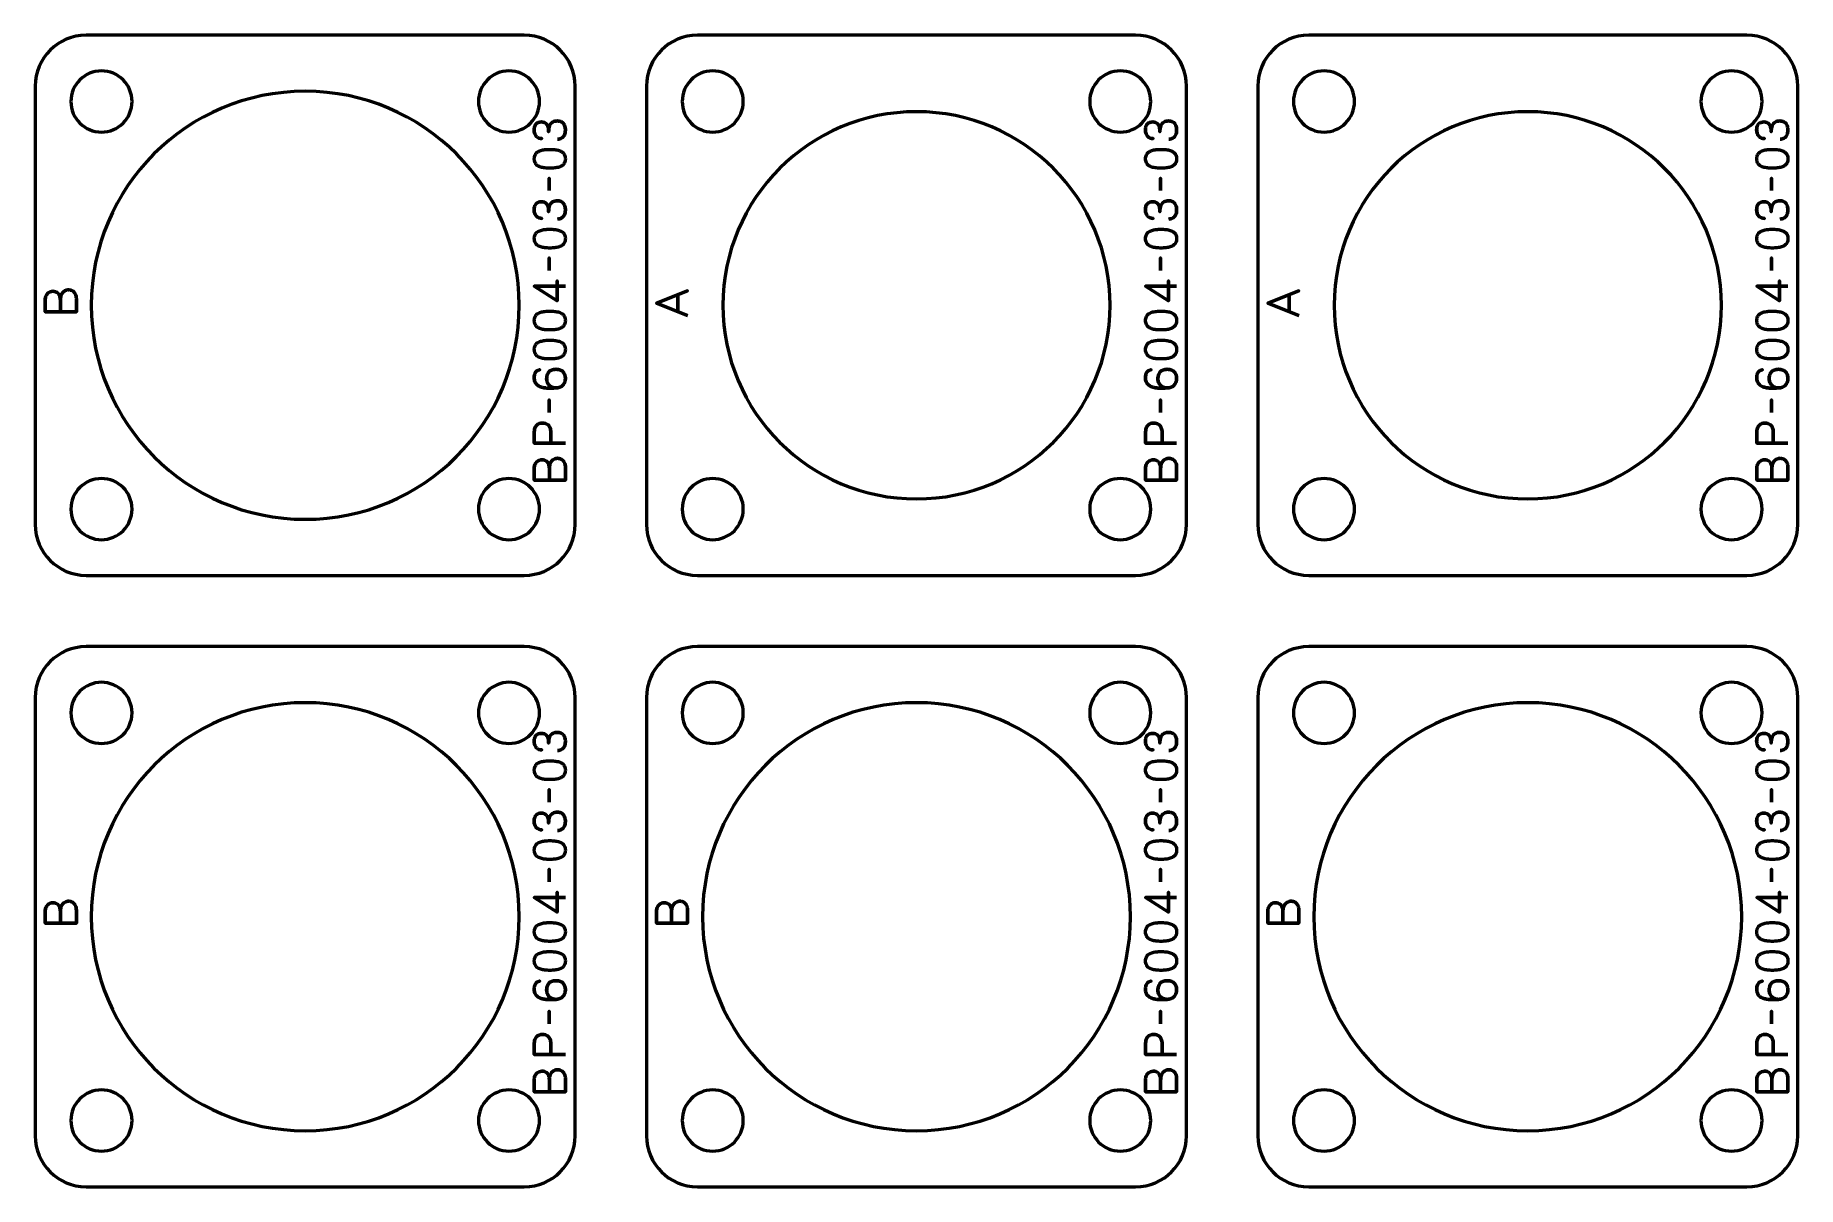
# Model space of a CAD drawing. Header units: centimetres. Extents: x -19.2 to -1.8, y -20.5 to -9.2.
import ezdxf

# ---------------------------------------------------------------- set-up
doc = ezdxf.new("R2010")
doc.units = ezdxf.units.CM
doc.header["$MEASUREMENT"] = 0
doc.layers.add('Layer 1', color=7, linetype='Continuous')

msp = doc.modelspace()

# ---------------------------------------------------------------- linework, layer by layer
at = {"layer": 'Layer 1', "lineweight": 53}
for points, knots in [([(-19.15003, -13.99994), (-19.15003, -13.99994), (-19.15003, -9.70007), (-19.15003, -9.70007), (-19.15003, -9.70007), (-19.15003, -9.42293), (-18.92694, -9.19997), (-18.64994, -9.19997), (-18.64994, -9.19997), (-18.64994, -9.19997), (-14.35007, -9.19997), (-14.35007, -9.19997), (-14.35007, -9.19997), (-14.07293, -9.19997), (-13.84997, -9.42293), (-13.84997, -9.70007), (-13.84997, -9.70007), (-13.84997, -9.70007), (-13.84997, -13.99994), (-13.84997, -13.99994), (-13.84997, -13.99994), (-13.84997, -14.27694), (-14.07293, -14.50003), (-14.35007, -14.50003), (-14.35007, -14.50003), (-14.35007, -14.50003), (-18.64994, -14.50003), (-18.64994, -14.50003), (-18.64994, -14.50003), (-18.92694, -14.50003), (-19.15003, -14.27694), (-19.15003, -13.99994)], [0, 0, 0, 0, 0.125, 0.125, 0.125, 0.125, 0.25, 0.25, 0.25, 0.25, 0.375, 0.375, 0.375, 0.375, 0.5, 0.5, 0.5, 0.5, 0.625, 0.625, 0.625, 0.625, 0.75, 0.75, 0.75, 0.75, 0.875, 0.875, 0.875, 0.875, 1, 1, 1, 1]), ([(-13.15003, -13.99994), (-13.15003, -13.99994), (-13.15003, -9.70007), (-13.15003, -9.70007), (-13.15003, -9.70007), (-13.15003, -9.42293), (-12.92694, -9.19997), (-12.64994, -9.19997), (-12.64994, -9.19997), (-12.64994, -9.19997), (-8.35007, -9.19997), (-8.35007, -9.19997), (-8.35007, -9.19997), (-8.07293, -9.19997), (-7.84997, -9.42293), (-7.84997, -9.70007), (-7.84997, -9.70007), (-7.84997, -9.70007), (-7.84997, -13.99994), (-7.84997, -13.99994), (-7.84997, -13.99994), (-7.84997, -14.27694), (-8.07293, -14.50003), (-8.35007, -14.50003), (-8.35007, -14.50003), (-8.35007, -14.50003), (-12.64994, -14.50003), (-12.64994, -14.50003), (-12.64994, -14.50003), (-12.92694, -14.50003), (-13.15003, -14.27694), (-13.15003, -13.99994)], [0, 0, 0, 0, 0.125, 0.125, 0.125, 0.125, 0.25, 0.25, 0.25, 0.25, 0.375, 0.375, 0.375, 0.375, 0.5, 0.5, 0.5, 0.5, 0.625, 0.625, 0.625, 0.625, 0.75, 0.75, 0.75, 0.75, 0.875, 0.875, 0.875, 0.875, 1, 1, 1, 1]), ([(-7.15003, -13.99994), (-7.15003, -13.99994), (-7.15003, -9.70007), (-7.15003, -9.70007), (-7.15003, -9.70007), (-7.15003, -9.42293), (-6.92694, -9.19997), (-6.64994, -9.19997), (-6.64994, -9.19997), (-6.64994, -9.19997), (-2.35007, -9.19997), (-2.35007, -9.19997), (-2.35007, -9.19997), (-2.07293, -9.19997), (-1.84997, -9.42293), (-1.84997, -9.70007), (-1.84997, -9.70007), (-1.84997, -9.70007), (-1.84997, -13.99994), (-1.84997, -13.99994), (-1.84997, -13.99994), (-1.84997, -14.27694), (-2.07293, -14.50003), (-2.35007, -14.50003), (-2.35007, -14.50003), (-2.35007, -14.50003), (-6.64994, -14.50003), (-6.64994, -14.50003), (-6.64994, -14.50003), (-6.92694, -14.50003), (-7.15003, -14.27694), (-7.15003, -13.99994)], [0, 0, 0, 0, 0.125, 0.125, 0.125, 0.125, 0.25, 0.25, 0.25, 0.25, 0.375, 0.375, 0.375, 0.375, 0.5, 0.5, 0.5, 0.5, 0.625, 0.625, 0.625, 0.625, 0.75, 0.75, 0.75, 0.75, 0.875, 0.875, 0.875, 0.875, 1, 1, 1, 1]), ([(-18.5, -9.55), (-18.33423, -9.55), (-18.2, -9.68433), (-18.2, -9.85), (-18.2, -9.85), (-18.2, -10.01563), (-18.33423, -10.15), (-18.5, -10.15), (-18.5, -10.15), (-18.66567, -10.15), (-18.80001, -10.01563), (-18.80001, -9.85), (-18.80001, -9.85), (-18.80001, -9.68433), (-18.66567, -9.55), (-18.5, -9.55)], [0, 0, 0, 0, 0.25, 0.25, 0.25, 0.25, 0.5, 0.5, 0.5, 0.5, 0.75, 0.75, 0.75, 0.75, 1, 1, 1, 1]), ([(-14.5, -9.55), (-14.33433, -9.55), (-14.2, -9.68433), (-14.2, -9.85), (-14.2, -9.85), (-14.2, -10.01563), (-14.33433, -10.15), (-14.5, -10.15), (-14.5, -10.15), (-14.66563, -10.15), (-14.8, -10.01563), (-14.8, -9.85), (-14.8, -9.85), (-14.8, -9.68433), (-14.66563, -9.55), (-14.5, -9.55)], [0, 0, 0, 0, 0.25, 0.25, 0.25, 0.25, 0.5, 0.5, 0.5, 0.5, 0.75, 0.75, 0.75, 0.75, 1, 1, 1, 1]), ([(-12.5, -9.55), (-12.33423, -9.55), (-12.2, -9.68433), (-12.2, -9.85), (-12.2, -9.85), (-12.2, -10.01563), (-12.33423, -10.15), (-12.5, -10.15), (-12.5, -10.15), (-12.66567, -10.15), (-12.80001, -10.01563), (-12.80001, -9.85), (-12.80001, -9.85), (-12.80001, -9.68433), (-12.66567, -9.55), (-12.5, -9.55)], [0, 0, 0, 0, 0.25, 0.25, 0.25, 0.25, 0.5, 0.5, 0.5, 0.5, 0.75, 0.75, 0.75, 0.75, 1, 1, 1, 1]), ([(-8.5, -9.55), (-8.33433, -9.55), (-8.2, -9.68433), (-8.2, -9.85), (-8.2, -9.85), (-8.2, -10.01563), (-8.33433, -10.15), (-8.5, -10.15), (-8.5, -10.15), (-8.66563, -10.15), (-8.8, -10.01563), (-8.8, -9.85), (-8.8, -9.85), (-8.8, -9.68433), (-8.66563, -9.55), (-8.5, -9.55)], [0, 0, 0, 0, 0.25, 0.25, 0.25, 0.25, 0.5, 0.5, 0.5, 0.5, 0.75, 0.75, 0.75, 0.75, 1, 1, 1, 1]), ([(-6.5, -9.55), (-6.33423, -9.55), (-6.2, -9.68433), (-6.2, -9.85), (-6.2, -9.85), (-6.2, -10.01563), (-6.33423, -10.15), (-6.5, -10.15), (-6.5, -10.15), (-6.66567, -10.15), (-6.80001, -10.01563), (-6.80001, -9.85), (-6.80001, -9.85), (-6.80001, -9.68433), (-6.66567, -9.55), (-6.5, -9.55)], [0, 0, 0, 0, 0.25, 0.25, 0.25, 0.25, 0.5, 0.5, 0.5, 0.5, 0.75, 0.75, 0.75, 0.75, 1, 1, 1, 1]), ([(-2.5, -9.55), (-2.33433, -9.55), (-2.2, -9.68433), (-2.2, -9.85), (-2.2, -9.85), (-2.2, -10.01563), (-2.33433, -10.15), (-2.5, -10.15), (-2.5, -10.15), (-2.66563, -10.15), (-2.8, -10.01563), (-2.8, -9.85), (-2.8, -9.85), (-2.8, -9.68433), (-2.66563, -9.55), (-2.5, -9.55)], [0, 0, 0, 0, 0.25, 0.25, 0.25, 0.25, 0.5, 0.5, 0.5, 0.5, 0.75, 0.75, 0.75, 0.75, 1, 1, 1, 1]), ([(-18.5, -13.55), (-18.33423, -13.55), (-18.2, -13.68423), (-18.2, -13.85001), (-18.2, -13.85001), (-18.2, -14.01567), (-18.33423, -14.15001), (-18.5, -14.15001), (-18.5, -14.15001), (-18.66567, -14.15001), (-18.80001, -14.01567), (-18.80001, -13.85001), (-18.80001, -13.85001), (-18.80001, -13.68423), (-18.66567, -13.55), (-18.5, -13.55)], [0, 0, 0, 0, 0.25, 0.25, 0.25, 0.25, 0.5, 0.5, 0.5, 0.5, 0.75, 0.75, 0.75, 0.75, 1, 1, 1, 1]), ([(-14.5, -13.55), (-14.33433, -13.55), (-14.2, -13.68423), (-14.2, -13.85001), (-14.2, -13.85001), (-14.2, -14.01567), (-14.33433, -14.15001), (-14.5, -14.15001), (-14.5, -14.15001), (-14.66563, -14.15001), (-14.8, -14.01567), (-14.8, -13.85001), (-14.8, -13.85001), (-14.8, -13.68423), (-14.66563, -13.55), (-14.5, -13.55)], [0, 0, 0, 0, 0.25, 0.25, 0.25, 0.25, 0.5, 0.5, 0.5, 0.5, 0.75, 0.75, 0.75, 0.75, 1, 1, 1, 1]), ([(-12.5, -13.55), (-12.33423, -13.55), (-12.2, -13.68423), (-12.2, -13.85001), (-12.2, -13.85001), (-12.2, -14.01567), (-12.33423, -14.15001), (-12.5, -14.15001), (-12.5, -14.15001), (-12.66567, -14.15001), (-12.80001, -14.01567), (-12.80001, -13.85001), (-12.80001, -13.85001), (-12.80001, -13.68423), (-12.66567, -13.55), (-12.5, -13.55)], [0, 0, 0, 0, 0.25, 0.25, 0.25, 0.25, 0.5, 0.5, 0.5, 0.5, 0.75, 0.75, 0.75, 0.75, 1, 1, 1, 1]), ([(-8.5, -13.55), (-8.33433, -13.55), (-8.2, -13.68423), (-8.2, -13.85001), (-8.2, -13.85001), (-8.2, -14.01567), (-8.33433, -14.15001), (-8.5, -14.15001), (-8.5, -14.15001), (-8.66563, -14.15001), (-8.8, -14.01567), (-8.8, -13.85001), (-8.8, -13.85001), (-8.8, -13.68423), (-8.66563, -13.55), (-8.5, -13.55)], [0, 0, 0, 0, 0.25, 0.25, 0.25, 0.25, 0.5, 0.5, 0.5, 0.5, 0.75, 0.75, 0.75, 0.75, 1, 1, 1, 1]), ([(-6.5, -13.55), (-6.33423, -13.55), (-6.2, -13.68423), (-6.2, -13.85001), (-6.2, -13.85001), (-6.2, -14.01567), (-6.33423, -14.15001), (-6.5, -14.15001), (-6.5, -14.15001), (-6.66567, -14.15001), (-6.80001, -14.01567), (-6.80001, -13.85001), (-6.80001, -13.85001), (-6.80001, -13.68423), (-6.66567, -13.55), (-6.5, -13.55)], [0, 0, 0, 0, 0.25, 0.25, 0.25, 0.25, 0.5, 0.5, 0.5, 0.5, 0.75, 0.75, 0.75, 0.75, 1, 1, 1, 1]), ([(-2.5, -13.55), (-2.33433, -13.55), (-2.2, -13.68423), (-2.2, -13.85001), (-2.2, -13.85001), (-2.2, -14.01567), (-2.33433, -14.15001), (-2.5, -14.15001), (-2.5, -14.15001), (-2.66563, -14.15001), (-2.8, -14.01567), (-2.8, -13.85001), (-2.8, -13.85001), (-2.8, -13.68423), (-2.66563, -13.55), (-2.5, -13.55)], [0, 0, 0, 0, 0.25, 0.25, 0.25, 0.25, 0.5, 0.5, 0.5, 0.5, 0.75, 0.75, 0.75, 0.75, 1, 1, 1, 1]), ([(-19.15003, -19.99994), (-19.15003, -19.99994), (-19.15003, -15.70007), (-19.15003, -15.70007), (-19.15003, -15.70007), (-19.15003, -15.42293), (-18.92694, -15.19997), (-18.64994, -15.19997), (-18.64994, -15.19997), (-18.64994, -15.19997), (-14.35007, -15.19997), (-14.35007, -15.19997), (-14.35007, -15.19997), (-14.07293, -15.19997), (-13.84997, -15.42293), (-13.84997, -15.70007), (-13.84997, -15.70007), (-13.84997, -15.70007), (-13.84997, -19.99994), (-13.84997, -19.99994), (-13.84997, -19.99994), (-13.84997, -20.27694), (-14.07293, -20.50003), (-14.35007, -20.50003), (-14.35007, -20.50003), (-14.35007, -20.50003), (-18.64994, -20.50003), (-18.64994, -20.50003), (-18.64994, -20.50003), (-18.92694, -20.50003), (-19.15003, -20.27694), (-19.15003, -19.99994)], [0, 0, 0, 0, 0.125, 0.125, 0.125, 0.125, 0.25, 0.25, 0.25, 0.25, 0.375, 0.375, 0.375, 0.375, 0.5, 0.5, 0.5, 0.5, 0.625, 0.625, 0.625, 0.625, 0.75, 0.75, 0.75, 0.75, 0.875, 0.875, 0.875, 0.875, 1, 1, 1, 1]), ([(-13.15003, -19.99994), (-13.15003, -19.99994), (-13.15003, -15.70007), (-13.15003, -15.70007), (-13.15003, -15.70007), (-13.15003, -15.42293), (-12.92694, -15.19997), (-12.64994, -15.19997), (-12.64994, -15.19997), (-12.64994, -15.19997), (-8.35007, -15.19997), (-8.35007, -15.19997), (-8.35007, -15.19997), (-8.07293, -15.19997), (-7.84997, -15.42293), (-7.84997, -15.70007), (-7.84997, -15.70007), (-7.84997, -15.70007), (-7.84997, -19.99994), (-7.84997, -19.99994), (-7.84997, -19.99994), (-7.84997, -20.27694), (-8.07293, -20.50003), (-8.35007, -20.50003), (-8.35007, -20.50003), (-8.35007, -20.50003), (-12.64994, -20.50003), (-12.64994, -20.50003), (-12.64994, -20.50003), (-12.92694, -20.50003), (-13.15003, -20.27694), (-13.15003, -19.99994)], [0, 0, 0, 0, 0.125, 0.125, 0.125, 0.125, 0.25, 0.25, 0.25, 0.25, 0.375, 0.375, 0.375, 0.375, 0.5, 0.5, 0.5, 0.5, 0.625, 0.625, 0.625, 0.625, 0.75, 0.75, 0.75, 0.75, 0.875, 0.875, 0.875, 0.875, 1, 1, 1, 1]), ([(-7.15003, -19.99994), (-7.15003, -19.99994), (-7.15003, -15.70007), (-7.15003, -15.70007), (-7.15003, -15.70007), (-7.15003, -15.42293), (-6.92694, -15.19997), (-6.64994, -15.19997), (-6.64994, -15.19997), (-6.64994, -15.19997), (-2.35007, -15.19997), (-2.35007, -15.19997), (-2.35007, -15.19997), (-2.07293, -15.19997), (-1.84997, -15.42293), (-1.84997, -15.70007), (-1.84997, -15.70007), (-1.84997, -15.70007), (-1.84997, -19.99994), (-1.84997, -19.99994), (-1.84997, -19.99994), (-1.84997, -20.27694), (-2.07293, -20.50003), (-2.35007, -20.50003), (-2.35007, -20.50003), (-2.35007, -20.50003), (-6.64994, -20.50003), (-6.64994, -20.50003), (-6.64994, -20.50003), (-6.92694, -20.50003), (-7.15003, -20.27694), (-7.15003, -19.99994)], [0, 0, 0, 0, 0.125, 0.125, 0.125, 0.125, 0.25, 0.25, 0.25, 0.25, 0.375, 0.375, 0.375, 0.375, 0.5, 0.5, 0.5, 0.5, 0.625, 0.625, 0.625, 0.625, 0.75, 0.75, 0.75, 0.75, 0.875, 0.875, 0.875, 0.875, 1, 1, 1, 1]), ([(-18.5, -15.55), (-18.33423, -15.55), (-18.2, -15.68433), (-18.2, -15.85), (-18.2, -15.85), (-18.2, -16.01563), (-18.33423, -16.15), (-18.5, -16.15), (-18.5, -16.15), (-18.66567, -16.15), (-18.80001, -16.01563), (-18.80001, -15.85), (-18.80001, -15.85), (-18.80001, -15.68433), (-18.66567, -15.55), (-18.5, -15.55)], [0, 0, 0, 0, 0.25, 0.25, 0.25, 0.25, 0.5, 0.5, 0.5, 0.5, 0.75, 0.75, 0.75, 0.75, 1, 1, 1, 1]), ([(-14.5, -15.55), (-14.33433, -15.55), (-14.2, -15.68433), (-14.2, -15.85), (-14.2, -15.85), (-14.2, -16.01563), (-14.33433, -16.15), (-14.5, -16.15), (-14.5, -16.15), (-14.66563, -16.15), (-14.8, -16.01563), (-14.8, -15.85), (-14.8, -15.85), (-14.8, -15.68433), (-14.66563, -15.55), (-14.5, -15.55)], [0, 0, 0, 0, 0.25, 0.25, 0.25, 0.25, 0.5, 0.5, 0.5, 0.5, 0.75, 0.75, 0.75, 0.75, 1, 1, 1, 1]), ([(-12.5, -15.55), (-12.33423, -15.55), (-12.2, -15.68433), (-12.2, -15.85), (-12.2, -15.85), (-12.2, -16.01563), (-12.33423, -16.15), (-12.5, -16.15), (-12.5, -16.15), (-12.66567, -16.15), (-12.80001, -16.01563), (-12.80001, -15.85), (-12.80001, -15.85), (-12.80001, -15.68433), (-12.66567, -15.55), (-12.5, -15.55)], [0, 0, 0, 0, 0.25, 0.25, 0.25, 0.25, 0.5, 0.5, 0.5, 0.5, 0.75, 0.75, 0.75, 0.75, 1, 1, 1, 1]), ([(-8.5, -15.55), (-8.33433, -15.55), (-8.2, -15.68433), (-8.2, -15.85), (-8.2, -15.85), (-8.2, -16.01563), (-8.33433, -16.15), (-8.5, -16.15), (-8.5, -16.15), (-8.66563, -16.15), (-8.8, -16.01563), (-8.8, -15.85), (-8.8, -15.85), (-8.8, -15.68433), (-8.66563, -15.55), (-8.5, -15.55)], [0, 0, 0, 0, 0.25, 0.25, 0.25, 0.25, 0.5, 0.5, 0.5, 0.5, 0.75, 0.75, 0.75, 0.75, 1, 1, 1, 1]), ([(-6.5, -15.55), (-6.33423, -15.55), (-6.2, -15.68433), (-6.2, -15.85), (-6.2, -15.85), (-6.2, -16.01563), (-6.33423, -16.15), (-6.5, -16.15), (-6.5, -16.15), (-6.66567, -16.15), (-6.80001, -16.01563), (-6.80001, -15.85), (-6.80001, -15.85), (-6.80001, -15.68433), (-6.66567, -15.55), (-6.5, -15.55)], [0, 0, 0, 0, 0.25, 0.25, 0.25, 0.25, 0.5, 0.5, 0.5, 0.5, 0.75, 0.75, 0.75, 0.75, 1, 1, 1, 1]), ([(-2.5, -15.55), (-2.33433, -15.55), (-2.2, -15.68433), (-2.2, -15.85), (-2.2, -15.85), (-2.2, -16.01563), (-2.33433, -16.15), (-2.5, -16.15), (-2.5, -16.15), (-2.66563, -16.15), (-2.8, -16.01563), (-2.8, -15.85), (-2.8, -15.85), (-2.8, -15.68433), (-2.66563, -15.55), (-2.5, -15.55)], [0, 0, 0, 0, 0.25, 0.25, 0.25, 0.25, 0.5, 0.5, 0.5, 0.5, 0.75, 0.75, 0.75, 0.75, 1, 1, 1, 1]), ([(-18.5, -19.55), (-18.33423, -19.55), (-18.2, -19.68423), (-18.2, -19.85001), (-18.2, -19.85001), (-18.2, -20.01567), (-18.33423, -20.15001), (-18.5, -20.15001), (-18.5, -20.15001), (-18.66567, -20.15001), (-18.80001, -20.01567), (-18.80001, -19.85001), (-18.80001, -19.85001), (-18.80001, -19.68423), (-18.66567, -19.55), (-18.5, -19.55)], [0, 0, 0, 0, 0.25, 0.25, 0.25, 0.25, 0.5, 0.5, 0.5, 0.5, 0.75, 0.75, 0.75, 0.75, 1, 1, 1, 1]), ([(-14.5, -19.55), (-14.33433, -19.55), (-14.2, -19.68423), (-14.2, -19.85001), (-14.2, -19.85001), (-14.2, -20.01567), (-14.33433, -20.15001), (-14.5, -20.15001), (-14.5, -20.15001), (-14.66563, -20.15001), (-14.8, -20.01567), (-14.8, -19.85001), (-14.8, -19.85001), (-14.8, -19.68423), (-14.66563, -19.55), (-14.5, -19.55)], [0, 0, 0, 0, 0.25, 0.25, 0.25, 0.25, 0.5, 0.5, 0.5, 0.5, 0.75, 0.75, 0.75, 0.75, 1, 1, 1, 1]), ([(-12.5, -19.55), (-12.33423, -19.55), (-12.2, -19.68423), (-12.2, -19.85001), (-12.2, -19.85001), (-12.2, -20.01567), (-12.33423, -20.15001), (-12.5, -20.15001), (-12.5, -20.15001), (-12.66567, -20.15001), (-12.80001, -20.01567), (-12.80001, -19.85001), (-12.80001, -19.85001), (-12.80001, -19.68423), (-12.66567, -19.55), (-12.5, -19.55)], [0, 0, 0, 0, 0.25, 0.25, 0.25, 0.25, 0.5, 0.5, 0.5, 0.5, 0.75, 0.75, 0.75, 0.75, 1, 1, 1, 1]), ([(-8.5, -19.55), (-8.33433, -19.55), (-8.2, -19.68423), (-8.2, -19.85001), (-8.2, -19.85001), (-8.2, -20.01567), (-8.33433, -20.15001), (-8.5, -20.15001), (-8.5, -20.15001), (-8.66563, -20.15001), (-8.8, -20.01567), (-8.8, -19.85001), (-8.8, -19.85001), (-8.8, -19.68423), (-8.66563, -19.55), (-8.5, -19.55)], [0, 0, 0, 0, 0.25, 0.25, 0.25, 0.25, 0.5, 0.5, 0.5, 0.5, 0.75, 0.75, 0.75, 0.75, 1, 1, 1, 1]), ([(-6.5, -19.55), (-6.33423, -19.55), (-6.2, -19.68423), (-6.2, -19.85001), (-6.2, -19.85001), (-6.2, -20.01567), (-6.33423, -20.15001), (-6.5, -20.15001), (-6.5, -20.15001), (-6.66567, -20.15001), (-6.80001, -20.01567), (-6.80001, -19.85001), (-6.80001, -19.85001), (-6.80001, -19.68423), (-6.66567, -19.55), (-6.5, -19.55)], [0, 0, 0, 0, 0.25, 0.25, 0.25, 0.25, 0.5, 0.5, 0.5, 0.5, 0.75, 0.75, 0.75, 0.75, 1, 1, 1, 1]), ([(-2.5, -19.55), (-2.33433, -19.55), (-2.2, -19.68423), (-2.2, -19.85001), (-2.2, -19.85001), (-2.2, -20.01567), (-2.33433, -20.15001), (-2.5, -20.15001), (-2.5, -20.15001), (-2.66563, -20.15001), (-2.8, -20.01567), (-2.8, -19.85001), (-2.8, -19.85001), (-2.8, -19.68423), (-2.66563, -19.55), (-2.5, -19.55)], [0, 0, 0, 0, 0.25, 0.25, 0.25, 0.25, 0.5, 0.5, 0.5, 0.5, 0.75, 0.75, 0.75, 0.75, 1, 1, 1, 1])]:
    msp.add_open_spline(points, degree=3, knots=knots, dxfattribs=at)
at = {"layer": 'Layer 1', "color": 250, "lineweight": 53}
for points in [[(-18.6, -11.85), (-18.6, -10.69038), (-17.65962, -9.75), (-16.5, -9.75), (-16.5, -9.75), (-15.34038, -9.75), (-14.4, -10.69038), (-14.4, -11.85), (-14.4, -11.85), (-14.4, -13.00962), (-15.34038, -13.95), (-16.5, -13.95), (-16.5, -13.95), (-17.65962, -13.95), (-18.6, -13.00962), (-18.6, -11.85)], [(-12.4, -11.85), (-12.4, -10.80082), (-11.54918, -9.95), (-10.5, -9.95), (-10.5, -9.95), (-9.45082, -9.95), (-8.6, -10.80082), (-8.6, -11.85), (-8.6, -11.85), (-8.6, -12.89918), (-9.45082, -13.75), (-10.5, -13.75), (-10.5, -13.75), (-11.54918, -13.75), (-12.4, -12.89918), (-12.4, -11.85)], [(-6.4, -11.85), (-6.4, -10.80082), (-5.54918, -9.95), (-4.5, -9.95), (-4.5, -9.95), (-3.45082, -9.95), (-2.6, -10.80082), (-2.6, -11.85), (-2.6, -11.85), (-2.6, -12.89918), (-3.45082, -13.75), (-4.5, -13.75), (-4.5, -13.75), (-5.54918, -13.75), (-6.4, -12.89918), (-6.4, -11.85)], [(-18.6, -17.85), (-18.6, -16.69038), (-17.65962, -15.75), (-16.5, -15.75), (-16.5, -15.75), (-15.34038, -15.75), (-14.4, -16.69038), (-14.4, -17.85), (-14.4, -17.85), (-14.4, -19.00962), (-15.34038, -19.95), (-16.5, -19.95), (-16.5, -19.95), (-17.65962, -19.95), (-18.6, -19.00962), (-18.6, -17.85)], [(-12.6, -17.85), (-12.6, -16.69038), (-11.65962, -15.75), (-10.5, -15.75), (-10.5, -15.75), (-9.34038, -15.75), (-8.4, -16.69038), (-8.4, -17.85), (-8.4, -17.85), (-8.4, -19.00962), (-9.34038, -19.95), (-10.5, -19.95), (-10.5, -19.95), (-11.65962, -19.95), (-12.6, -19.00962), (-12.6, -17.85)], [(-6.6, -17.85), (-6.6, -16.69038), (-5.65962, -15.75), (-4.5, -15.75), (-4.5, -15.75), (-3.34038, -15.75), (-2.4, -16.69038), (-2.4, -17.85), (-2.4, -17.85), (-2.4, -19.00962), (-3.34038, -19.95), (-4.5, -19.95), (-4.5, -19.95), (-5.65962, -19.95), (-6.6, -19.00962), (-6.6, -17.85)]]:
    msp.add_open_spline(points, degree=3, knots=[0, 0, 0, 0, 0.25, 0.25, 0.25, 0.25, 0.5, 0.5, 0.5, 0.5, 0.75, 0.75, 0.75, 0.75, 1, 1, 1, 1], dxfattribs=at)
at = {"layer": 'Layer 1', "color": 30, "lineweight": 53}
for points, knots in [([(-14.0232, -10.2196), (-14.00796, -10.21953), (-13.9947, -10.216), (-13.9832, -10.20902), (-13.9832, -10.20902), (-13.97177, -10.20203), (-13.96281, -10.19208), (-13.95639, -10.1791), (-13.95639, -10.1791), (-13.94997, -10.16612), (-13.94672, -10.15053), (-13.94658, -10.13239), (-13.94658, -10.13239), (-13.94658, -10.11878), (-13.94799, -10.10643), (-13.95095, -10.09521), (-13.95095, -10.09521), (-13.95392, -10.08406), (-13.9585, -10.07447), (-13.96478, -10.06635), (-13.96478, -10.06635), (-13.97106, -10.05824), (-13.97918, -10.05203), (-13.98905, -10.04759), (-13.98905, -10.04759), (-13.999, -10.04321), (-14.01093, -10.04103), (-14.0249, -10.04096), (-14.0249, -10.04096), (-14.04352, -10.04088), (-14.05926, -10.04469), (-14.07203, -10.05224), (-14.07203, -10.05224), (-14.0848, -10.05979), (-14.09439, -10.07151), (-14.10095, -10.08724), (-14.10095, -10.08724), (-14.10752, -10.10297), (-14.11083, -10.12315), (-14.11083, -10.14763), (-14.11083, -10.14763), (-14.11076, -10.12936), (-14.11245, -10.11405), (-14.11591, -10.10156), (-14.11591, -10.10156), (-14.11937, -10.08914), (-14.12424, -10.0792), (-14.13059, -10.07172), (-14.13059, -10.07172), (-14.13687, -10.06424), (-14.14435, -10.05881), (-14.15295, -10.05556), (-14.15295, -10.05556), (-14.16149, -10.05224), (-14.17087, -10.05062), (-14.1811, -10.05069), (-14.1811, -10.05069), (-14.19134, -10.05062), (-14.20079, -10.05203), (-14.20954, -10.05485), (-14.20954, -10.05485), (-14.21829, -10.05761), (-14.22598, -10.06212), (-14.23254, -10.06826), (-14.23254, -10.06826), (-14.2391, -10.0744), (-14.24425, -10.08251), (-14.24792, -10.09246), (-14.24792, -10.09246), (-14.25159, -10.10248), (-14.25342, -10.11469), (-14.25349, -10.12901), (-14.25349, -10.12901), (-14.25342, -10.14326), (-14.25131, -10.15575), (-14.24721, -10.16633), (-14.24721, -10.16633), (-14.24312, -10.17699), (-14.23755, -10.18573), (-14.23042, -10.19279), (-14.23042, -10.19279), (-14.2233, -10.19977), (-14.21518, -10.205), (-14.20601, -10.20845), (-14.20601, -10.20845), (-14.19684, -10.21198), (-14.1871, -10.21367), (-14.17687, -10.21367), (-14.17687, -10.21367), (-14.1871, -10.21367), (-14.19684, -10.21198), (-14.20601, -10.20845), (-14.20601, -10.20845), (-14.21518, -10.205), (-14.2233, -10.19977), (-14.23042, -10.19279), (-14.23042, -10.19279), (-14.23755, -10.18573), (-14.24312, -10.17699), (-14.24721, -10.16633), (-14.24721, -10.16633), (-14.25131, -10.15575), (-14.25342, -10.14326), (-14.25349, -10.12901), (-14.25349, -10.12901), (-14.25342, -10.11469), (-14.25159, -10.10248), (-14.24792, -10.09246), (-14.24792, -10.09246), (-14.24425, -10.08251), (-14.2391, -10.0744), (-14.23254, -10.06826), (-14.23254, -10.06826), (-14.22598, -10.06212), (-14.21829, -10.05761), (-14.20954, -10.05485), (-14.20954, -10.05485), (-14.20079, -10.05203), (-14.19134, -10.05062), (-14.1811, -10.05069), (-14.1811, -10.05069), (-14.17087, -10.05062), (-14.16149, -10.05224), (-14.15295, -10.05556), (-14.15295, -10.05556), (-14.14435, -10.05881), (-14.13687, -10.06424), (-14.13059, -10.07172), (-14.13059, -10.07172), (-14.12424, -10.0792), (-14.11937, -10.08914), (-14.11591, -10.10156), (-14.11591, -10.10156), (-14.11245, -10.11405), (-14.11076, -10.12936), (-14.11083, -10.14763), (-14.11083, -10.14763), (-14.11083, -10.12315), (-14.10752, -10.10297), (-14.10095, -10.08724), (-14.10095, -10.08724), (-14.09439, -10.07151), (-14.0848, -10.05979), (-14.07203, -10.05224), (-14.07203, -10.05224), (-14.05926, -10.04469), (-14.04352, -10.04088), (-14.0249, -10.04096), (-14.0249, -10.04096), (-14.01093, -10.04103), (-13.999, -10.04321), (-13.98905, -10.04759), (-13.98905, -10.04759), (-13.97918, -10.05203), (-13.97106, -10.05824), (-13.96478, -10.06635), (-13.96478, -10.06635), (-13.9585, -10.07447), (-13.95392, -10.08406), (-13.95095, -10.09521), (-13.95095, -10.09521), (-13.94799, -10.10643), (-13.94658, -10.11878), (-13.94658, -10.13239), (-13.94658, -10.13239), (-13.94672, -10.15053), (-13.94997, -10.16612), (-13.95639, -10.1791), (-13.95639, -10.1791), (-13.96281, -10.19208), (-13.97177, -10.20203), (-13.9832, -10.20902), (-13.9832, -10.20902), (-13.9947, -10.216), (-14.00796, -10.21953), (-14.0232, -10.2196)], [0, 0, 0, 0, 0.02272727, 0.02272727, 0.02272727, 0.02272727, 0.04545455, 0.04545455, 0.04545455, 0.04545455, 0.06818182, 0.06818182, 0.06818182, 0.06818182, 0.09090909, 0.09090909, 0.09090909, 0.09090909, 0.11363636, 0.11363636, 0.11363636, 0.11363636, 0.13636364, 0.13636364, 0.13636364, 0.13636364, 0.15909091, 0.15909091, 0.15909091, 0.15909091, 0.18181818, 0.18181818, 0.18181818, 0.18181818, 0.20454545, 0.20454545, 0.20454545, 0.20454545, 0.22727273, 0.22727273, 0.22727273, 0.22727273, 0.25, 0.25, 0.25, 0.25, 0.27272727, 0.27272727, 0.27272727, 0.27272727, 0.29545455, 0.29545455, 0.29545455, 0.29545455, 0.31818182, 0.31818182, 0.31818182, 0.31818182, 0.34090909, 0.34090909, 0.34090909, 0.34090909, 0.36363636, 0.36363636, 0.36363636, 0.36363636, 0.38636364, 0.38636364, 0.38636364, 0.38636364, 0.40909091, 0.40909091, 0.40909091, 0.40909091, 0.43181818, 0.43181818, 0.43181818, 0.43181818, 0.45454545, 0.45454545, 0.45454545, 0.45454545, 0.47727273, 0.47727273, 0.47727273, 0.47727273, 0.5, 0.5, 0.5, 0.5, 0.52272727, 0.52272727, 0.52272727, 0.52272727, 0.54545455, 0.54545455, 0.54545455, 0.54545455, 0.56818182, 0.56818182, 0.56818182, 0.56818182, 0.59090909, 0.59090909, 0.59090909, 0.59090909, 0.61363636, 0.61363636, 0.61363636, 0.61363636, 0.63636364, 0.63636364, 0.63636364, 0.63636364, 0.65909091, 0.65909091, 0.65909091, 0.65909091, 0.68181818, 0.68181818, 0.68181818, 0.68181818, 0.70454545, 0.70454545, 0.70454545, 0.70454545, 0.72727273, 0.72727273, 0.72727273, 0.72727273, 0.75, 0.75, 0.75, 0.75, 0.77272727, 0.77272727, 0.77272727, 0.77272727, 0.79545455, 0.79545455, 0.79545455, 0.79545455, 0.81818182, 0.81818182, 0.81818182, 0.81818182, 0.84090909, 0.84090909, 0.84090909, 0.84090909, 0.86363636, 0.86363636, 0.86363636, 0.86363636, 0.88636364, 0.88636364, 0.88636364, 0.88636364, 0.90909091, 0.90909091, 0.90909091, 0.90909091, 0.93181818, 0.93181818, 0.93181818, 0.93181818, 0.95454545, 0.95454545, 0.95454545, 0.95454545, 0.97727273, 0.97727273, 0.97727273, 0.97727273, 1, 1, 1, 1]), ([(-8.0232, -10.2196), (-8.00796, -10.21953), (-7.9947, -10.216), (-7.9832, -10.20902), (-7.9832, -10.20902), (-7.97177, -10.20203), (-7.96281, -10.19208), (-7.95639, -10.1791), (-7.95639, -10.1791), (-7.94997, -10.16612), (-7.94672, -10.15053), (-7.94658, -10.13239), (-7.94658, -10.13239), (-7.94658, -10.11878), (-7.94799, -10.10643), (-7.95095, -10.09521), (-7.95095, -10.09521), (-7.95392, -10.08406), (-7.9585, -10.07447), (-7.96478, -10.06635), (-7.96478, -10.06635), (-7.97106, -10.05824), (-7.97918, -10.05203), (-7.98905, -10.04759), (-7.98905, -10.04759), (-7.999, -10.04321), (-8.01093, -10.04103), (-8.0249, -10.04096), (-8.0249, -10.04096), (-8.04352, -10.04088), (-8.05926, -10.04469), (-8.07203, -10.05224), (-8.07203, -10.05224), (-8.0848, -10.05979), (-8.09439, -10.07151), (-8.10095, -10.08724), (-8.10095, -10.08724), (-8.10752, -10.10297), (-8.11083, -10.12315), (-8.11083, -10.14763), (-8.11083, -10.14763), (-8.11076, -10.12936), (-8.11245, -10.11405), (-8.11591, -10.10156), (-8.11591, -10.10156), (-8.11937, -10.08914), (-8.12424, -10.0792), (-8.13059, -10.07172), (-8.13059, -10.07172), (-8.13687, -10.06424), (-8.14435, -10.05881), (-8.15295, -10.05556), (-8.15295, -10.05556), (-8.16149, -10.05224), (-8.17087, -10.05062), (-8.1811, -10.05069), (-8.1811, -10.05069), (-8.19134, -10.05062), (-8.20079, -10.05203), (-8.20954, -10.05485), (-8.20954, -10.05485), (-8.21829, -10.05761), (-8.22598, -10.06212), (-8.23254, -10.06826), (-8.23254, -10.06826), (-8.2391, -10.0744), (-8.24425, -10.08251), (-8.24792, -10.09246), (-8.24792, -10.09246), (-8.25159, -10.10248), (-8.25342, -10.11469), (-8.25349, -10.12901), (-8.25349, -10.12901), (-8.25342, -10.14326), (-8.25131, -10.15575), (-8.24721, -10.16633), (-8.24721, -10.16633), (-8.24312, -10.17699), (-8.23755, -10.18573), (-8.23042, -10.19279), (-8.23042, -10.19279), (-8.2233, -10.19977), (-8.21518, -10.205), (-8.20601, -10.20845), (-8.20601, -10.20845), (-8.19684, -10.21198), (-8.1871, -10.21367), (-8.17687, -10.21367), (-8.17687, -10.21367), (-8.1871, -10.21367), (-8.19684, -10.21198), (-8.20601, -10.20845), (-8.20601, -10.20845), (-8.21518, -10.205), (-8.2233, -10.19977), (-8.23042, -10.19279), (-8.23042, -10.19279), (-8.23755, -10.18573), (-8.24312, -10.17699), (-8.24721, -10.16633), (-8.24721, -10.16633), (-8.25131, -10.15575), (-8.25342, -10.14326), (-8.25349, -10.12901), (-8.25349, -10.12901), (-8.25342, -10.11469), (-8.25159, -10.10248), (-8.24792, -10.09246), (-8.24792, -10.09246), (-8.24425, -10.08251), (-8.2391, -10.0744), (-8.23254, -10.06826), (-8.23254, -10.06826), (-8.22598, -10.06212), (-8.21829, -10.05761), (-8.20954, -10.05485), (-8.20954, -10.05485), (-8.20079, -10.05203), (-8.19134, -10.05062), (-8.1811, -10.05069), (-8.1811, -10.05069), (-8.17087, -10.05062), (-8.16149, -10.05224), (-8.15295, -10.05556), (-8.15295, -10.05556), (-8.14435, -10.05881), (-8.13687, -10.06424), (-8.13059, -10.07172), (-8.13059, -10.07172), (-8.12424, -10.0792), (-8.11937, -10.08914), (-8.11591, -10.10156), (-8.11591, -10.10156), (-8.11245, -10.11405), (-8.11076, -10.12936), (-8.11083, -10.14763), (-8.11083, -10.14763), (-8.11083, -10.12315), (-8.10752, -10.10297), (-8.10095, -10.08724), (-8.10095, -10.08724), (-8.09439, -10.07151), (-8.0848, -10.05979), (-8.07203, -10.05224), (-8.07203, -10.05224), (-8.05926, -10.04469), (-8.04352, -10.04088), (-8.0249, -10.04096), (-8.0249, -10.04096), (-8.01093, -10.04103), (-7.999, -10.04321), (-7.98905, -10.04759), (-7.98905, -10.04759), (-7.97918, -10.05203), (-7.97106, -10.05824), (-7.96478, -10.06635), (-7.96478, -10.06635), (-7.9585, -10.07447), (-7.95392, -10.08406), (-7.95095, -10.09521), (-7.95095, -10.09521), (-7.94799, -10.10643), (-7.94658, -10.11878), (-7.94658, -10.13239), (-7.94658, -10.13239), (-7.94672, -10.15053), (-7.94997, -10.16612), (-7.95639, -10.1791), (-7.95639, -10.1791), (-7.96281, -10.19208), (-7.97177, -10.20203), (-7.9832, -10.20902), (-7.9832, -10.20902), (-7.9947, -10.216), (-8.00796, -10.21953), (-8.0232, -10.2196)], [0, 0, 0, 0, 0.02272727, 0.02272727, 0.02272727, 0.02272727, 0.04545455, 0.04545455, 0.04545455, 0.04545455, 0.06818182, 0.06818182, 0.06818182, 0.06818182, 0.09090909, 0.09090909, 0.09090909, 0.09090909, 0.11363636, 0.11363636, 0.11363636, 0.11363636, 0.13636364, 0.13636364, 0.13636364, 0.13636364, 0.15909091, 0.15909091, 0.15909091, 0.15909091, 0.18181818, 0.18181818, 0.18181818, 0.18181818, 0.20454545, 0.20454545, 0.20454545, 0.20454545, 0.22727273, 0.22727273, 0.22727273, 0.22727273, 0.25, 0.25, 0.25, 0.25, 0.27272727, 0.27272727, 0.27272727, 0.27272727, 0.29545455, 0.29545455, 0.29545455, 0.29545455, 0.31818182, 0.31818182, 0.31818182, 0.31818182, 0.34090909, 0.34090909, 0.34090909, 0.34090909, 0.36363636, 0.36363636, 0.36363636, 0.36363636, 0.38636364, 0.38636364, 0.38636364, 0.38636364, 0.40909091, 0.40909091, 0.40909091, 0.40909091, 0.43181818, 0.43181818, 0.43181818, 0.43181818, 0.45454545, 0.45454545, 0.45454545, 0.45454545, 0.47727273, 0.47727273, 0.47727273, 0.47727273, 0.5, 0.5, 0.5, 0.5, 0.52272727, 0.52272727, 0.52272727, 0.52272727, 0.54545455, 0.54545455, 0.54545455, 0.54545455, 0.56818182, 0.56818182, 0.56818182, 0.56818182, 0.59090909, 0.59090909, 0.59090909, 0.59090909, 0.61363636, 0.61363636, 0.61363636, 0.61363636, 0.63636364, 0.63636364, 0.63636364, 0.63636364, 0.65909091, 0.65909091, 0.65909091, 0.65909091, 0.68181818, 0.68181818, 0.68181818, 0.68181818, 0.70454545, 0.70454545, 0.70454545, 0.70454545, 0.72727273, 0.72727273, 0.72727273, 0.72727273, 0.75, 0.75, 0.75, 0.75, 0.77272727, 0.77272727, 0.77272727, 0.77272727, 0.79545455, 0.79545455, 0.79545455, 0.79545455, 0.81818182, 0.81818182, 0.81818182, 0.81818182, 0.84090909, 0.84090909, 0.84090909, 0.84090909, 0.86363636, 0.86363636, 0.86363636, 0.86363636, 0.88636364, 0.88636364, 0.88636364, 0.88636364, 0.90909091, 0.90909091, 0.90909091, 0.90909091, 0.93181818, 0.93181818, 0.93181818, 0.93181818, 0.95454545, 0.95454545, 0.95454545, 0.95454545, 0.97727273, 0.97727273, 0.97727273, 0.97727273, 1, 1, 1, 1]), ([(-2.0232, -10.2196), (-2.00796, -10.21953), (-1.9947, -10.216), (-1.9832, -10.20902), (-1.9832, -10.20902), (-1.97177, -10.20203), (-1.96281, -10.19208), (-1.95639, -10.1791), (-1.95639, -10.1791), (-1.94997, -10.16612), (-1.94672, -10.15053), (-1.94658, -10.13239), (-1.94658, -10.13239), (-1.94658, -10.11878), (-1.94799, -10.10643), (-1.95095, -10.09521), (-1.95095, -10.09521), (-1.95392, -10.08406), (-1.9585, -10.07447), (-1.96478, -10.06635), (-1.96478, -10.06635), (-1.97106, -10.05824), (-1.97918, -10.05203), (-1.98905, -10.04759), (-1.98905, -10.04759), (-1.999, -10.04321), (-2.01093, -10.04103), (-2.0249, -10.04096), (-2.0249, -10.04096), (-2.04352, -10.04088), (-2.05926, -10.04469), (-2.07203, -10.05224), (-2.07203, -10.05224), (-2.0848, -10.05979), (-2.09439, -10.07151), (-2.10095, -10.08724), (-2.10095, -10.08724), (-2.10752, -10.10297), (-2.11083, -10.12315), (-2.11083, -10.14763), (-2.11083, -10.14763), (-2.11076, -10.12936), (-2.11245, -10.11405), (-2.11591, -10.10156), (-2.11591, -10.10156), (-2.11937, -10.08914), (-2.12424, -10.0792), (-2.13059, -10.07172), (-2.13059, -10.07172), (-2.13687, -10.06424), (-2.14435, -10.05881), (-2.15295, -10.05556), (-2.15295, -10.05556), (-2.16149, -10.05224), (-2.17087, -10.05062), (-2.1811, -10.05069), (-2.1811, -10.05069), (-2.19134, -10.05062), (-2.20079, -10.05203), (-2.20954, -10.05485), (-2.20954, -10.05485), (-2.21829, -10.05761), (-2.22598, -10.06212), (-2.23254, -10.06826), (-2.23254, -10.06826), (-2.2391, -10.0744), (-2.24425, -10.08251), (-2.24792, -10.09246), (-2.24792, -10.09246), (-2.25159, -10.10248), (-2.25342, -10.11469), (-2.25349, -10.12901), (-2.25349, -10.12901), (-2.25342, -10.14326), (-2.25131, -10.15575), (-2.24721, -10.16633), (-2.24721, -10.16633), (-2.24312, -10.17699), (-2.23755, -10.18573), (-2.23042, -10.19279), (-2.23042, -10.19279), (-2.2233, -10.19977), (-2.21518, -10.205), (-2.20601, -10.20845), (-2.20601, -10.20845), (-2.19684, -10.21198), (-2.1871, -10.21367), (-2.17687, -10.21367), (-2.17687, -10.21367), (-2.1871, -10.21367), (-2.19684, -10.21198), (-2.20601, -10.20845), (-2.20601, -10.20845), (-2.21518, -10.205), (-2.2233, -10.19977), (-2.23042, -10.19279), (-2.23042, -10.19279), (-2.23755, -10.18573), (-2.24312, -10.17699), (-2.24721, -10.16633), (-2.24721, -10.16633), (-2.25131, -10.15575), (-2.25342, -10.14326), (-2.25349, -10.12901), (-2.25349, -10.12901), (-2.25342, -10.11469), (-2.25159, -10.10248), (-2.24792, -10.09246), (-2.24792, -10.09246), (-2.24425, -10.08251), (-2.2391, -10.0744), (-2.23254, -10.06826), (-2.23254, -10.06826), (-2.22598, -10.06212), (-2.21829, -10.05761), (-2.20954, -10.05485), (-2.20954, -10.05485), (-2.20079, -10.05203), (-2.19134, -10.05062), (-2.1811, -10.05069), (-2.1811, -10.05069), (-2.17087, -10.05062), (-2.16149, -10.05224), (-2.15295, -10.05556), (-2.15295, -10.05556), (-2.14435, -10.05881), (-2.13687, -10.06424), (-2.13059, -10.07172), (-2.13059, -10.07172), (-2.12424, -10.0792), (-2.11937, -10.08914), (-2.11591, -10.10156), (-2.11591, -10.10156), (-2.11245, -10.11405), (-2.11076, -10.12936), (-2.11083, -10.14763), (-2.11083, -10.14763), (-2.11083, -10.12315), (-2.10752, -10.10297), (-2.10095, -10.08724), (-2.10095, -10.08724), (-2.09439, -10.07151), (-2.0848, -10.05979), (-2.07203, -10.05224), (-2.07203, -10.05224), (-2.05926, -10.04469), (-2.04352, -10.04088), (-2.0249, -10.04096), (-2.0249, -10.04096), (-2.01093, -10.04103), (-1.999, -10.04321), (-1.98905, -10.04759), (-1.98905, -10.04759), (-1.97918, -10.05203), (-1.97106, -10.05824), (-1.96478, -10.06635), (-1.96478, -10.06635), (-1.9585, -10.07447), (-1.95392, -10.08406), (-1.95095, -10.09521), (-1.95095, -10.09521), (-1.94799, -10.10643), (-1.94658, -10.11878), (-1.94658, -10.13239), (-1.94658, -10.13239), (-1.94672, -10.15053), (-1.94997, -10.16612), (-1.95639, -10.1791), (-1.95639, -10.1791), (-1.96281, -10.19208), (-1.97177, -10.20203), (-1.9832, -10.20902), (-1.9832, -10.20902), (-1.9947, -10.216), (-2.00796, -10.21953), (-2.0232, -10.2196)], [0, 0, 0, 0, 0.02272727, 0.02272727, 0.02272727, 0.02272727, 0.04545455, 0.04545455, 0.04545455, 0.04545455, 0.06818182, 0.06818182, 0.06818182, 0.06818182, 0.09090909, 0.09090909, 0.09090909, 0.09090909, 0.11363636, 0.11363636, 0.11363636, 0.11363636, 0.13636364, 0.13636364, 0.13636364, 0.13636364, 0.15909091, 0.15909091, 0.15909091, 0.15909091, 0.18181818, 0.18181818, 0.18181818, 0.18181818, 0.20454545, 0.20454545, 0.20454545, 0.20454545, 0.22727273, 0.22727273, 0.22727273, 0.22727273, 0.25, 0.25, 0.25, 0.25, 0.27272727, 0.27272727, 0.27272727, 0.27272727, 0.29545455, 0.29545455, 0.29545455, 0.29545455, 0.31818182, 0.31818182, 0.31818182, 0.31818182, 0.34090909, 0.34090909, 0.34090909, 0.34090909, 0.36363636, 0.36363636, 0.36363636, 0.36363636, 0.38636364, 0.38636364, 0.38636364, 0.38636364, 0.40909091, 0.40909091, 0.40909091, 0.40909091, 0.43181818, 0.43181818, 0.43181818, 0.43181818, 0.45454545, 0.45454545, 0.45454545, 0.45454545, 0.47727273, 0.47727273, 0.47727273, 0.47727273, 0.5, 0.5, 0.5, 0.5, 0.52272727, 0.52272727, 0.52272727, 0.52272727, 0.54545455, 0.54545455, 0.54545455, 0.54545455, 0.56818182, 0.56818182, 0.56818182, 0.56818182, 0.59090909, 0.59090909, 0.59090909, 0.59090909, 0.61363636, 0.61363636, 0.61363636, 0.61363636, 0.63636364, 0.63636364, 0.63636364, 0.63636364, 0.65909091, 0.65909091, 0.65909091, 0.65909091, 0.68181818, 0.68181818, 0.68181818, 0.68181818, 0.70454545, 0.70454545, 0.70454545, 0.70454545, 0.72727273, 0.72727273, 0.72727273, 0.72727273, 0.75, 0.75, 0.75, 0.75, 0.77272727, 0.77272727, 0.77272727, 0.77272727, 0.79545455, 0.79545455, 0.79545455, 0.79545455, 0.81818182, 0.81818182, 0.81818182, 0.81818182, 0.84090909, 0.84090909, 0.84090909, 0.84090909, 0.86363636, 0.86363636, 0.86363636, 0.86363636, 0.88636364, 0.88636364, 0.88636364, 0.88636364, 0.90909091, 0.90909091, 0.90909091, 0.90909091, 0.93181818, 0.93181818, 0.93181818, 0.93181818, 0.95454545, 0.95454545, 0.95454545, 0.95454545, 0.97727273, 0.97727273, 0.97727273, 0.97727273, 1, 1, 1, 1]), ([(-13.94658, -10.41221), (-13.94665, -10.3974), (-13.94926, -10.38463), (-13.95434, -10.37397), (-13.95434, -10.37397), (-13.95942, -10.36339), (-13.96669, -10.35457), (-13.97593, -10.34752), (-13.97593, -10.34752), (-13.98524, -10.34053), (-13.99625, -10.33503), (-14.00895, -10.33094), (-14.00895, -10.33094), (-14.02165, -10.32691), (-14.03555, -10.32402), (-14.05079, -10.3224), (-14.05079, -10.3224), (-14.06603, -10.3207), (-14.08205, -10.31986), (-14.09898, -10.31993), (-14.09898, -10.31993), (-14.11584, -10.31986), (-14.13186, -10.3207), (-14.14703, -10.3224), (-14.14703, -10.3224), (-14.1622, -10.32402), (-14.17617, -10.32691), (-14.18887, -10.33094), (-14.18887, -10.33094), (-14.2015, -10.33503), (-14.2125, -10.34053), (-14.22189, -10.34752), (-14.22189, -10.34752), (-14.2312, -10.35457), (-14.23847, -10.36339), (-14.24355, -10.37397), (-14.24355, -10.37397), (-14.2487, -10.38463), (-14.25131, -10.3974), (-14.25138, -10.41221), (-14.25138, -10.41221), (-14.25131, -10.42703), (-14.2487, -10.4398), (-14.24355, -10.45046), (-14.24355, -10.45046), (-14.23847, -10.46104), (-14.2312, -10.46986), (-14.22189, -10.47691), (-14.22189, -10.47691), (-14.2125, -10.4839), (-14.2015, -10.4894), (-14.18887, -10.49349), (-14.18887, -10.49349), (-14.17617, -10.49752), (-14.1622, -10.50041), (-14.14703, -10.50203), (-14.14703, -10.50203), (-14.13186, -10.50372), (-14.11584, -10.50457), (-14.09898, -10.5045), (-14.09898, -10.5045), (-14.08205, -10.50457), (-14.06603, -10.50372), (-14.05079, -10.50203), (-14.05079, -10.50203), (-14.03555, -10.50041), (-14.02165, -10.49752), (-14.00895, -10.49349), (-14.00895, -10.49349), (-13.99625, -10.4894), (-13.98524, -10.4839), (-13.97593, -10.47691), (-13.97593, -10.47691), (-13.96669, -10.46986), (-13.95942, -10.46104), (-13.95434, -10.45046), (-13.95434, -10.45046), (-13.94926, -10.4398), (-13.94665, -10.42703), (-13.94658, -10.41221)], [0, 0, 0, 0, 0.05, 0.05, 0.05, 0.05, 0.1, 0.1, 0.1, 0.1, 0.15, 0.15, 0.15, 0.15, 0.2, 0.2, 0.2, 0.2, 0.25, 0.25, 0.25, 0.25, 0.3, 0.3, 0.3, 0.3, 0.35, 0.35, 0.35, 0.35, 0.4, 0.4, 0.4, 0.4, 0.45, 0.45, 0.45, 0.45, 0.5, 0.5, 0.5, 0.5, 0.55, 0.55, 0.55, 0.55, 0.6, 0.6, 0.6, 0.6, 0.65, 0.65, 0.65, 0.65, 0.7, 0.7, 0.7, 0.7, 0.75, 0.75, 0.75, 0.75, 0.8, 0.8, 0.8, 0.8, 0.85, 0.85, 0.85, 0.85, 0.9, 0.9, 0.9, 0.9, 0.95, 0.95, 0.95, 0.95, 1, 1, 1, 1]), ([(-13.94658, -10.41221), (-13.94665, -10.3974), (-13.94926, -10.38463), (-13.95434, -10.37397), (-13.95434, -10.37397), (-13.95942, -10.36339), (-13.96669, -10.35457), (-13.97593, -10.34752), (-13.97593, -10.34752), (-13.98524, -10.34053), (-13.99625, -10.33503), (-14.00895, -10.33094), (-14.00895, -10.33094), (-14.02165, -10.32691), (-14.03555, -10.32402), (-14.05079, -10.3224), (-14.05079, -10.3224), (-14.06603, -10.3207), (-14.08205, -10.31986), (-14.09898, -10.31993), (-14.09898, -10.31993), (-14.11584, -10.31986), (-14.13186, -10.3207), (-14.14703, -10.3224), (-14.14703, -10.3224), (-14.1622, -10.32402), (-14.17617, -10.32691), (-14.18887, -10.33094), (-14.18887, -10.33094), (-14.2015, -10.33503), (-14.2125, -10.34053), (-14.22189, -10.34752), (-14.22189, -10.34752), (-14.2312, -10.35457), (-14.23847, -10.36339), (-14.24355, -10.37397), (-14.24355, -10.37397), (-14.2487, -10.38463), (-14.25131, -10.3974), (-14.25138, -10.41221), (-14.25138, -10.41221), (-14.25131, -10.42703), (-14.2487, -10.4398), (-14.24355, -10.45046), (-14.24355, -10.45046), (-14.23847, -10.46104), (-14.2312, -10.46986), (-14.22189, -10.47691), (-14.22189, -10.47691), (-14.2125, -10.4839), (-14.2015, -10.4894), (-14.18887, -10.49349), (-14.18887, -10.49349), (-14.17617, -10.49752), (-14.1622, -10.50041), (-14.14703, -10.50203), (-14.14703, -10.50203), (-14.13186, -10.50372), (-14.11584, -10.50457), (-14.09898, -10.5045), (-14.09898, -10.5045), (-14.08205, -10.50457), (-14.06603, -10.50372), (-14.05079, -10.50203), (-14.05079, -10.50203), (-14.03555, -10.50041), (-14.02165, -10.49752), (-14.00895, -10.49349), (-14.00895, -10.49349), (-13.99625, -10.4894), (-13.98524, -10.4839), (-13.97593, -10.47691), (-13.97593, -10.47691), (-13.96669, -10.46986), (-13.95942, -10.46104), (-13.95434, -10.45046), (-13.95434, -10.45046), (-13.94926, -10.4398), (-13.94665, -10.42703), (-13.94658, -10.41221)], [0, 0, 0, 0, 0.05, 0.05, 0.05, 0.05, 0.1, 0.1, 0.1, 0.1, 0.15, 0.15, 0.15, 0.15, 0.2, 0.2, 0.2, 0.2, 0.25, 0.25, 0.25, 0.25, 0.3, 0.3, 0.3, 0.3, 0.35, 0.35, 0.35, 0.35, 0.4, 0.4, 0.4, 0.4, 0.45, 0.45, 0.45, 0.45, 0.5, 0.5, 0.5, 0.5, 0.55, 0.55, 0.55, 0.55, 0.6, 0.6, 0.6, 0.6, 0.65, 0.65, 0.65, 0.65, 0.7, 0.7, 0.7, 0.7, 0.75, 0.75, 0.75, 0.75, 0.8, 0.8, 0.8, 0.8, 0.85, 0.85, 0.85, 0.85, 0.9, 0.9, 0.9, 0.9, 0.95, 0.95, 0.95, 0.95, 1, 1, 1, 1]), ([(-7.94658, -10.41221), (-7.94665, -10.3974), (-7.94926, -10.38463), (-7.95434, -10.37397), (-7.95434, -10.37397), (-7.95942, -10.36339), (-7.96669, -10.35457), (-7.97593, -10.34752), (-7.97593, -10.34752), (-7.98524, -10.34053), (-7.99625, -10.33503), (-8.00895, -10.33094), (-8.00895, -10.33094), (-8.02165, -10.32691), (-8.03555, -10.32402), (-8.05079, -10.3224), (-8.05079, -10.3224), (-8.06603, -10.3207), (-8.08205, -10.31986), (-8.09898, -10.31993), (-8.09898, -10.31993), (-8.11584, -10.31986), (-8.13186, -10.3207), (-8.14703, -10.3224), (-8.14703, -10.3224), (-8.1622, -10.32402), (-8.17617, -10.32691), (-8.18887, -10.33094), (-8.18887, -10.33094), (-8.2015, -10.33503), (-8.2125, -10.34053), (-8.22189, -10.34752), (-8.22189, -10.34752), (-8.2312, -10.35457), (-8.23847, -10.36339), (-8.24355, -10.37397), (-8.24355, -10.37397), (-8.2487, -10.38463), (-8.25131, -10.3974), (-8.25138, -10.41221), (-8.25138, -10.41221), (-8.25131, -10.42703), (-8.2487, -10.4398), (-8.24355, -10.45046), (-8.24355, -10.45046), (-8.23847, -10.46104), (-8.2312, -10.46986), (-8.22189, -10.47691), (-8.22189, -10.47691), (-8.2125, -10.4839), (-8.2015, -10.4894), (-8.18887, -10.49349), (-8.18887, -10.49349), (-8.17617, -10.49752), (-8.1622, -10.50041), (-8.14703, -10.50203), (-8.14703, -10.50203), (-8.13186, -10.50372), (-8.11584, -10.50457), (-8.09898, -10.5045), (-8.09898, -10.5045), (-8.08205, -10.50457), (-8.06603, -10.50372), (-8.05079, -10.50203), (-8.05079, -10.50203), (-8.03555, -10.50041), (-8.02165, -10.49752), (-8.00895, -10.49349), (-8.00895, -10.49349), (-7.99625, -10.4894), (-7.98524, -10.4839), (-7.97593, -10.47691), (-7.97593, -10.47691), (-7.96669, -10.46986), (-7.95942, -10.46104), (-7.95434, -10.45046), (-7.95434, -10.45046), (-7.94926, -10.4398), (-7.94665, -10.42703), (-7.94658, -10.41221)], [0, 0, 0, 0, 0.05, 0.05, 0.05, 0.05, 0.1, 0.1, 0.1, 0.1, 0.15, 0.15, 0.15, 0.15, 0.2, 0.2, 0.2, 0.2, 0.25, 0.25, 0.25, 0.25, 0.3, 0.3, 0.3, 0.3, 0.35, 0.35, 0.35, 0.35, 0.4, 0.4, 0.4, 0.4, 0.45, 0.45, 0.45, 0.45, 0.5, 0.5, 0.5, 0.5, 0.55, 0.55, 0.55, 0.55, 0.6, 0.6, 0.6, 0.6, 0.65, 0.65, 0.65, 0.65, 0.7, 0.7, 0.7, 0.7, 0.75, 0.75, 0.75, 0.75, 0.8, 0.8, 0.8, 0.8, 0.85, 0.85, 0.85, 0.85, 0.9, 0.9, 0.9, 0.9, 0.95, 0.95, 0.95, 0.95, 1, 1, 1, 1]), ([(-7.94658, -10.41221), (-7.94665, -10.3974), (-7.94926, -10.38463), (-7.95434, -10.37397), (-7.95434, -10.37397), (-7.95942, -10.36339), (-7.96669, -10.35457), (-7.97593, -10.34752), (-7.97593, -10.34752), (-7.98524, -10.34053), (-7.99625, -10.33503), (-8.00895, -10.33094), (-8.00895, -10.33094), (-8.02165, -10.32691), (-8.03555, -10.32402), (-8.05079, -10.3224), (-8.05079, -10.3224), (-8.06603, -10.3207), (-8.08205, -10.31986), (-8.09898, -10.31993), (-8.09898, -10.31993), (-8.11584, -10.31986), (-8.13186, -10.3207), (-8.14703, -10.3224), (-8.14703, -10.3224), (-8.1622, -10.32402), (-8.17617, -10.32691), (-8.18887, -10.33094), (-8.18887, -10.33094), (-8.2015, -10.33503), (-8.2125, -10.34053), (-8.22189, -10.34752), (-8.22189, -10.34752), (-8.2312, -10.35457), (-8.23847, -10.36339), (-8.24355, -10.37397), (-8.24355, -10.37397), (-8.2487, -10.38463), (-8.25131, -10.3974), (-8.25138, -10.41221), (-8.25138, -10.41221), (-8.25131, -10.42703), (-8.2487, -10.4398), (-8.24355, -10.45046), (-8.24355, -10.45046), (-8.23847, -10.46104), (-8.2312, -10.46986), (-8.22189, -10.47691), (-8.22189, -10.47691), (-8.2125, -10.4839), (-8.2015, -10.4894), (-8.18887, -10.49349), (-8.18887, -10.49349), (-8.17617, -10.49752), (-8.1622, -10.50041), (-8.14703, -10.50203), (-8.14703, -10.50203), (-8.13186, -10.50372), (-8.11584, -10.50457), (-8.09898, -10.5045), (-8.09898, -10.5045), (-8.08205, -10.50457), (-8.06603, -10.50372), (-8.05079, -10.50203), (-8.05079, -10.50203), (-8.03555, -10.50041), (-8.02165, -10.49752), (-8.00895, -10.49349), (-8.00895, -10.49349), (-7.99625, -10.4894), (-7.98524, -10.4839), (-7.97593, -10.47691), (-7.97593, -10.47691), (-7.96669, -10.46986), (-7.95942, -10.46104), (-7.95434, -10.45046), (-7.95434, -10.45046), (-7.94926, -10.4398), (-7.94665, -10.42703), (-7.94658, -10.41221)], [0, 0, 0, 0, 0.05, 0.05, 0.05, 0.05, 0.1, 0.1, 0.1, 0.1, 0.15, 0.15, 0.15, 0.15, 0.2, 0.2, 0.2, 0.2, 0.25, 0.25, 0.25, 0.25, 0.3, 0.3, 0.3, 0.3, 0.35, 0.35, 0.35, 0.35, 0.4, 0.4, 0.4, 0.4, 0.45, 0.45, 0.45, 0.45, 0.5, 0.5, 0.5, 0.5, 0.55, 0.55, 0.55, 0.55, 0.6, 0.6, 0.6, 0.6, 0.65, 0.65, 0.65, 0.65, 0.7, 0.7, 0.7, 0.7, 0.75, 0.75, 0.75, 0.75, 0.8, 0.8, 0.8, 0.8, 0.85, 0.85, 0.85, 0.85, 0.9, 0.9, 0.9, 0.9, 0.95, 0.95, 0.95, 0.95, 1, 1, 1, 1]), ([(-1.94658, -10.41221), (-1.94665, -10.3974), (-1.94926, -10.38463), (-1.95434, -10.37397), (-1.95434, -10.37397), (-1.95942, -10.36339), (-1.96669, -10.35457), (-1.97593, -10.34752), (-1.97593, -10.34752), (-1.98524, -10.34053), (-1.99625, -10.33503), (-2.00895, -10.33094), (-2.00895, -10.33094), (-2.02165, -10.32691), (-2.03555, -10.32402), (-2.05079, -10.3224), (-2.05079, -10.3224), (-2.06603, -10.3207), (-2.08205, -10.31986), (-2.09898, -10.31993), (-2.09898, -10.31993), (-2.11584, -10.31986), (-2.13186, -10.3207), (-2.14703, -10.3224), (-2.14703, -10.3224), (-2.1622, -10.32402), (-2.17617, -10.32691), (-2.18887, -10.33094), (-2.18887, -10.33094), (-2.2015, -10.33503), (-2.2125, -10.34053), (-2.22189, -10.34752), (-2.22189, -10.34752), (-2.2312, -10.35457), (-2.23847, -10.36339), (-2.24355, -10.37397), (-2.24355, -10.37397), (-2.2487, -10.38463), (-2.25131, -10.3974), (-2.25138, -10.41221), (-2.25138, -10.41221), (-2.25131, -10.42703), (-2.2487, -10.4398), (-2.24355, -10.45046), (-2.24355, -10.45046), (-2.23847, -10.46104), (-2.2312, -10.46986), (-2.22189, -10.47691), (-2.22189, -10.47691), (-2.2125, -10.4839), (-2.2015, -10.4894), (-2.18887, -10.49349), (-2.18887, -10.49349), (-2.17617, -10.49752), (-2.1622, -10.50041), (-2.14703, -10.50203), (-2.14703, -10.50203), (-2.13186, -10.50372), (-2.11584, -10.50457), (-2.09898, -10.5045), (-2.09898, -10.5045), (-2.08205, -10.50457), (-2.06603, -10.50372), (-2.05079, -10.50203), (-2.05079, -10.50203), (-2.03555, -10.50041), (-2.02165, -10.49752), (-2.00895, -10.49349), (-2.00895, -10.49349), (-1.99625, -10.4894), (-1.98524, -10.4839), (-1.97593, -10.47691), (-1.97593, -10.47691), (-1.96669, -10.46986), (-1.95942, -10.46104), (-1.95434, -10.45046), (-1.95434, -10.45046), (-1.94926, -10.4398), (-1.94665, -10.42703), (-1.94658, -10.41221)], [0, 0, 0, 0, 0.05, 0.05, 0.05, 0.05, 0.1, 0.1, 0.1, 0.1, 0.15, 0.15, 0.15, 0.15, 0.2, 0.2, 0.2, 0.2, 0.25, 0.25, 0.25, 0.25, 0.3, 0.3, 0.3, 0.3, 0.35, 0.35, 0.35, 0.35, 0.4, 0.4, 0.4, 0.4, 0.45, 0.45, 0.45, 0.45, 0.5, 0.5, 0.5, 0.5, 0.55, 0.55, 0.55, 0.55, 0.6, 0.6, 0.6, 0.6, 0.65, 0.65, 0.65, 0.65, 0.7, 0.7, 0.7, 0.7, 0.75, 0.75, 0.75, 0.75, 0.8, 0.8, 0.8, 0.8, 0.85, 0.85, 0.85, 0.85, 0.9, 0.9, 0.9, 0.9, 0.95, 0.95, 0.95, 0.95, 1, 1, 1, 1]), ([(-1.94658, -10.41221), (-1.94665, -10.3974), (-1.94926, -10.38463), (-1.95434, -10.37397), (-1.95434, -10.37397), (-1.95942, -10.36339), (-1.96669, -10.35457), (-1.97593, -10.34752), (-1.97593, -10.34752), (-1.98524, -10.34053), (-1.99625, -10.33503), (-2.00895, -10.33094), (-2.00895, -10.33094), (-2.02165, -10.32691), (-2.03555, -10.32402), (-2.05079, -10.3224), (-2.05079, -10.3224), (-2.06603, -10.3207), (-2.08205, -10.31986), (-2.09898, -10.31993), (-2.09898, -10.31993), (-2.11584, -10.31986), (-2.13186, -10.3207), (-2.14703, -10.3224), (-2.14703, -10.3224), (-2.1622, -10.32402), (-2.17617, -10.32691), (-2.18887, -10.33094), (-2.18887, -10.33094), (-2.2015, -10.33503), (-2.2125, -10.34053), (-2.22189, -10.34752), (-2.22189, -10.34752), (-2.2312, -10.35457), (-2.23847, -10.36339), (-2.24355, -10.37397), (-2.24355, -10.37397), (-2.2487, -10.38463), (-2.25131, -10.3974), (-2.25138, -10.41221), (-2.25138, -10.41221), (-2.25131, -10.42703), (-2.2487, -10.4398), (-2.24355, -10.45046), (-2.24355, -10.45046), (-2.23847, -10.46104), (-2.2312, -10.46986), (-2.22189, -10.47691), (-2.22189, -10.47691), (-2.2125, -10.4839), (-2.2015, -10.4894), (-2.18887, -10.49349), (-2.18887, -10.49349), (-2.17617, -10.49752), (-2.1622, -10.50041), (-2.14703, -10.50203), (-2.14703, -10.50203), (-2.13186, -10.50372), (-2.11584, -10.50457), (-2.09898, -10.5045), (-2.09898, -10.5045), (-2.08205, -10.50457), (-2.06603, -10.50372), (-2.05079, -10.50203), (-2.05079, -10.50203), (-2.03555, -10.50041), (-2.02165, -10.49752), (-2.00895, -10.49349), (-2.00895, -10.49349), (-1.99625, -10.4894), (-1.98524, -10.4839), (-1.97593, -10.47691), (-1.97593, -10.47691), (-1.96669, -10.46986), (-1.95942, -10.46104), (-1.95434, -10.45046), (-1.95434, -10.45046), (-1.94926, -10.4398), (-1.94665, -10.42703), (-1.94658, -10.41221)], [0, 0, 0, 0, 0.05, 0.05, 0.05, 0.05, 0.1, 0.1, 0.1, 0.1, 0.15, 0.15, 0.15, 0.15, 0.2, 0.2, 0.2, 0.2, 0.25, 0.25, 0.25, 0.25, 0.3, 0.3, 0.3, 0.3, 0.35, 0.35, 0.35, 0.35, 0.4, 0.4, 0.4, 0.4, 0.45, 0.45, 0.45, 0.45, 0.5, 0.5, 0.5, 0.5, 0.55, 0.55, 0.55, 0.55, 0.6, 0.6, 0.6, 0.6, 0.65, 0.65, 0.65, 0.65, 0.7, 0.7, 0.7, 0.7, 0.75, 0.75, 0.75, 0.75, 0.8, 0.8, 0.8, 0.8, 0.85, 0.85, 0.85, 0.85, 0.9, 0.9, 0.9, 0.9, 0.95, 0.95, 0.95, 0.95, 1, 1, 1, 1]), ([(-14.10618, -10.72463), (-14.10618, -10.72463), (-14.10618, -10.60144), (-14.10618, -10.60144), (-14.10618, -10.60144), (-14.10618, -10.60144), (-14.10618, -10.72463), (-14.10618, -10.72463)], [0, 0, 0, 0, 0.5, 0.5, 0.5, 0.5, 1, 1, 1, 1]), ([(-8.10618, -10.72463), (-8.10618, -10.72463), (-8.10618, -10.60144), (-8.10618, -10.60144), (-8.10618, -10.60144), (-8.10618, -10.60144), (-8.10618, -10.72463), (-8.10618, -10.72463)], [0, 0, 0, 0, 0.5, 0.5, 0.5, 0.5, 1, 1, 1, 1]), ([(-2.10618, -10.72463), (-2.10618, -10.72463), (-2.10618, -10.60144), (-2.10618, -10.60144), (-2.10618, -10.60144), (-2.10618, -10.60144), (-2.10618, -10.72463), (-2.10618, -10.72463)], [0, 0, 0, 0, 0.5, 0.5, 0.5, 0.5, 1, 1, 1, 1]), ([(-14.0232, -11.00318), (-14.00796, -11.00311), (-13.9947, -10.99958), (-13.9832, -10.9926), (-13.9832, -10.9926), (-13.97177, -10.98561), (-13.96281, -10.97566), (-13.95639, -10.96268), (-13.95639, -10.96268), (-13.94997, -10.9497), (-13.94672, -10.93411), (-13.94658, -10.91597), (-13.94658, -10.91597), (-13.94658, -10.90236), (-13.94799, -10.89001), (-13.95095, -10.87879), (-13.95095, -10.87879), (-13.95392, -10.86764), (-13.9585, -10.85805), (-13.96478, -10.84993), (-13.96478, -10.84993), (-13.97106, -10.84182), (-13.97918, -10.83561), (-13.98905, -10.83117), (-13.98905, -10.83117), (-13.999, -10.82679), (-14.01093, -10.82461), (-14.0249, -10.82454), (-14.0249, -10.82454), (-14.04352, -10.82446), (-14.05926, -10.82827), (-14.07203, -10.83582), (-14.07203, -10.83582), (-14.0848, -10.84337), (-14.09439, -10.85509), (-14.10095, -10.87082), (-14.10095, -10.87082), (-14.10752, -10.88655), (-14.11083, -10.90673), (-14.11083, -10.93121), (-14.11083, -10.93121), (-14.11076, -10.91294), (-14.11245, -10.89763), (-14.11591, -10.88514), (-14.11591, -10.88514), (-14.11937, -10.87272), (-14.12424, -10.86278), (-14.13059, -10.8553), (-14.13059, -10.8553), (-14.13687, -10.84782), (-14.14435, -10.84239), (-14.15295, -10.83914), (-14.15295, -10.83914), (-14.16149, -10.83582), (-14.17087, -10.8342), (-14.1811, -10.83427), (-14.1811, -10.83427), (-14.19134, -10.8342), (-14.20079, -10.83561), (-14.20954, -10.83843), (-14.20954, -10.83843), (-14.21829, -10.84119), (-14.22598, -10.8457), (-14.23254, -10.85184), (-14.23254, -10.85184), (-14.2391, -10.85798), (-14.24425, -10.86609), (-14.24792, -10.87604), (-14.24792, -10.87604), (-14.25159, -10.88606), (-14.25342, -10.89827), (-14.25349, -10.91259), (-14.25349, -10.91259), (-14.25342, -10.92684), (-14.25131, -10.93933), (-14.24721, -10.94991), (-14.24721, -10.94991), (-14.24312, -10.96057), (-14.23755, -10.96931), (-14.23042, -10.97637), (-14.23042, -10.97637), (-14.2233, -10.98335), (-14.21518, -10.98858), (-14.20601, -10.99203), (-14.20601, -10.99203), (-14.19684, -10.99556), (-14.1871, -10.99725), (-14.17687, -10.99725), (-14.17687, -10.99725), (-14.1871, -10.99725), (-14.19684, -10.99556), (-14.20601, -10.99203), (-14.20601, -10.99203), (-14.21518, -10.98858), (-14.2233, -10.98335), (-14.23042, -10.97637), (-14.23042, -10.97637), (-14.23755, -10.96931), (-14.24312, -10.96057), (-14.24721, -10.94991), (-14.24721, -10.94991), (-14.25131, -10.93933), (-14.25342, -10.92684), (-14.25349, -10.91259), (-14.25349, -10.91259), (-14.25342, -10.89827), (-14.25159, -10.88606), (-14.24792, -10.87604), (-14.24792, -10.87604), (-14.24425, -10.86609), (-14.2391, -10.85798), (-14.23254, -10.85184), (-14.23254, -10.85184), (-14.22598, -10.8457), (-14.21829, -10.84119), (-14.20954, -10.83843), (-14.20954, -10.83843), (-14.20079, -10.83561), (-14.19134, -10.8342), (-14.1811, -10.83427), (-14.1811, -10.83427), (-14.17087, -10.8342), (-14.16149, -10.83582), (-14.15295, -10.83914), (-14.15295, -10.83914), (-14.14435, -10.84239), (-14.13687, -10.84782), (-14.13059, -10.8553), (-14.13059, -10.8553), (-14.12424, -10.86278), (-14.11937, -10.87272), (-14.11591, -10.88514), (-14.11591, -10.88514), (-14.11245, -10.89763), (-14.11076, -10.91294), (-14.11083, -10.93121), (-14.11083, -10.93121), (-14.11083, -10.90673), (-14.10752, -10.88655), (-14.10095, -10.87082), (-14.10095, -10.87082), (-14.09439, -10.85509), (-14.0848, -10.84337), (-14.07203, -10.83582), (-14.07203, -10.83582), (-14.05926, -10.82827), (-14.04352, -10.82446), (-14.0249, -10.82454), (-14.0249, -10.82454), (-14.01093, -10.82461), (-13.999, -10.82679), (-13.98905, -10.83117), (-13.98905, -10.83117), (-13.97918, -10.83561), (-13.97106, -10.84182), (-13.96478, -10.84993), (-13.96478, -10.84993), (-13.9585, -10.85805), (-13.95392, -10.86764), (-13.95095, -10.87879), (-13.95095, -10.87879), (-13.94799, -10.89001), (-13.94658, -10.90236), (-13.94658, -10.91597), (-13.94658, -10.91597), (-13.94672, -10.93411), (-13.94997, -10.9497), (-13.95639, -10.96268), (-13.95639, -10.96268), (-13.96281, -10.97566), (-13.97177, -10.98561), (-13.9832, -10.9926), (-13.9832, -10.9926), (-13.9947, -10.99958), (-14.00796, -11.00311), (-14.0232, -11.00318)], [0, 0, 0, 0, 0.02272727, 0.02272727, 0.02272727, 0.02272727, 0.04545455, 0.04545455, 0.04545455, 0.04545455, 0.06818182, 0.06818182, 0.06818182, 0.06818182, 0.09090909, 0.09090909, 0.09090909, 0.09090909, 0.11363636, 0.11363636, 0.11363636, 0.11363636, 0.13636364, 0.13636364, 0.13636364, 0.13636364, 0.15909091, 0.15909091, 0.15909091, 0.15909091, 0.18181818, 0.18181818, 0.18181818, 0.18181818, 0.20454545, 0.20454545, 0.20454545, 0.20454545, 0.22727273, 0.22727273, 0.22727273, 0.22727273, 0.25, 0.25, 0.25, 0.25, 0.27272727, 0.27272727, 0.27272727, 0.27272727, 0.29545455, 0.29545455, 0.29545455, 0.29545455, 0.31818182, 0.31818182, 0.31818182, 0.31818182, 0.34090909, 0.34090909, 0.34090909, 0.34090909, 0.36363636, 0.36363636, 0.36363636, 0.36363636, 0.38636364, 0.38636364, 0.38636364, 0.38636364, 0.40909091, 0.40909091, 0.40909091, 0.40909091, 0.43181818, 0.43181818, 0.43181818, 0.43181818, 0.45454545, 0.45454545, 0.45454545, 0.45454545, 0.47727273, 0.47727273, 0.47727273, 0.47727273, 0.5, 0.5, 0.5, 0.5, 0.52272727, 0.52272727, 0.52272727, 0.52272727, 0.54545455, 0.54545455, 0.54545455, 0.54545455, 0.56818182, 0.56818182, 0.56818182, 0.56818182, 0.59090909, 0.59090909, 0.59090909, 0.59090909, 0.61363636, 0.61363636, 0.61363636, 0.61363636, 0.63636364, 0.63636364, 0.63636364, 0.63636364, 0.65909091, 0.65909091, 0.65909091, 0.65909091, 0.68181818, 0.68181818, 0.68181818, 0.68181818, 0.70454545, 0.70454545, 0.70454545, 0.70454545, 0.72727273, 0.72727273, 0.72727273, 0.72727273, 0.75, 0.75, 0.75, 0.75, 0.77272727, 0.77272727, 0.77272727, 0.77272727, 0.79545455, 0.79545455, 0.79545455, 0.79545455, 0.81818182, 0.81818182, 0.81818182, 0.81818182, 0.84090909, 0.84090909, 0.84090909, 0.84090909, 0.86363636, 0.86363636, 0.86363636, 0.86363636, 0.88636364, 0.88636364, 0.88636364, 0.88636364, 0.90909091, 0.90909091, 0.90909091, 0.90909091, 0.93181818, 0.93181818, 0.93181818, 0.93181818, 0.95454545, 0.95454545, 0.95454545, 0.95454545, 0.97727273, 0.97727273, 0.97727273, 0.97727273, 1, 1, 1, 1]), ([(-8.0232, -11.00318), (-8.00796, -11.00311), (-7.9947, -10.99958), (-7.9832, -10.9926), (-7.9832, -10.9926), (-7.97177, -10.98561), (-7.96281, -10.97566), (-7.95639, -10.96268), (-7.95639, -10.96268), (-7.94997, -10.9497), (-7.94672, -10.93411), (-7.94658, -10.91597), (-7.94658, -10.91597), (-7.94658, -10.90236), (-7.94799, -10.89001), (-7.95095, -10.87879), (-7.95095, -10.87879), (-7.95392, -10.86764), (-7.9585, -10.85805), (-7.96478, -10.84993), (-7.96478, -10.84993), (-7.97106, -10.84182), (-7.97918, -10.83561), (-7.98905, -10.83117), (-7.98905, -10.83117), (-7.999, -10.82679), (-8.01093, -10.82461), (-8.0249, -10.82454), (-8.0249, -10.82454), (-8.04352, -10.82446), (-8.05926, -10.82827), (-8.07203, -10.83582), (-8.07203, -10.83582), (-8.0848, -10.84337), (-8.09439, -10.85509), (-8.10095, -10.87082), (-8.10095, -10.87082), (-8.10752, -10.88655), (-8.11083, -10.90673), (-8.11083, -10.93121), (-8.11083, -10.93121), (-8.11076, -10.91294), (-8.11245, -10.89763), (-8.11591, -10.88514), (-8.11591, -10.88514), (-8.11937, -10.87272), (-8.12424, -10.86278), (-8.13059, -10.8553), (-8.13059, -10.8553), (-8.13687, -10.84782), (-8.14435, -10.84239), (-8.15295, -10.83914), (-8.15295, -10.83914), (-8.16149, -10.83582), (-8.17087, -10.8342), (-8.1811, -10.83427), (-8.1811, -10.83427), (-8.19134, -10.8342), (-8.20079, -10.83561), (-8.20954, -10.83843), (-8.20954, -10.83843), (-8.21829, -10.84119), (-8.22598, -10.8457), (-8.23254, -10.85184), (-8.23254, -10.85184), (-8.2391, -10.85798), (-8.24425, -10.86609), (-8.24792, -10.87604), (-8.24792, -10.87604), (-8.25159, -10.88606), (-8.25342, -10.89827), (-8.25349, -10.91259), (-8.25349, -10.91259), (-8.25342, -10.92684), (-8.25131, -10.93933), (-8.24721, -10.94991), (-8.24721, -10.94991), (-8.24312, -10.96057), (-8.23755, -10.96931), (-8.23042, -10.97637), (-8.23042, -10.97637), (-8.2233, -10.98335), (-8.21518, -10.98858), (-8.20601, -10.99203), (-8.20601, -10.99203), (-8.19684, -10.99556), (-8.1871, -10.99725), (-8.17687, -10.99725), (-8.17687, -10.99725), (-8.1871, -10.99725), (-8.19684, -10.99556), (-8.20601, -10.99203), (-8.20601, -10.99203), (-8.21518, -10.98858), (-8.2233, -10.98335), (-8.23042, -10.97637), (-8.23042, -10.97637), (-8.23755, -10.96931), (-8.24312, -10.96057), (-8.24721, -10.94991), (-8.24721, -10.94991), (-8.25131, -10.93933), (-8.25342, -10.92684), (-8.25349, -10.91259), (-8.25349, -10.91259), (-8.25342, -10.89827), (-8.25159, -10.88606), (-8.24792, -10.87604), (-8.24792, -10.87604), (-8.24425, -10.86609), (-8.2391, -10.85798), (-8.23254, -10.85184), (-8.23254, -10.85184), (-8.22598, -10.8457), (-8.21829, -10.84119), (-8.20954, -10.83843), (-8.20954, -10.83843), (-8.20079, -10.83561), (-8.19134, -10.8342), (-8.1811, -10.83427), (-8.1811, -10.83427), (-8.17087, -10.8342), (-8.16149, -10.83582), (-8.15295, -10.83914), (-8.15295, -10.83914), (-8.14435, -10.84239), (-8.13687, -10.84782), (-8.13059, -10.8553), (-8.13059, -10.8553), (-8.12424, -10.86278), (-8.11937, -10.87272), (-8.11591, -10.88514), (-8.11591, -10.88514), (-8.11245, -10.89763), (-8.11076, -10.91294), (-8.11083, -10.93121), (-8.11083, -10.93121), (-8.11083, -10.90673), (-8.10752, -10.88655), (-8.10095, -10.87082), (-8.10095, -10.87082), (-8.09439, -10.85509), (-8.0848, -10.84337), (-8.07203, -10.83582), (-8.07203, -10.83582), (-8.05926, -10.82827), (-8.04352, -10.82446), (-8.0249, -10.82454), (-8.0249, -10.82454), (-8.01093, -10.82461), (-7.999, -10.82679), (-7.98905, -10.83117), (-7.98905, -10.83117), (-7.97918, -10.83561), (-7.97106, -10.84182), (-7.96478, -10.84993), (-7.96478, -10.84993), (-7.9585, -10.85805), (-7.95392, -10.86764), (-7.95095, -10.87879), (-7.95095, -10.87879), (-7.94799, -10.89001), (-7.94658, -10.90236), (-7.94658, -10.91597), (-7.94658, -10.91597), (-7.94672, -10.93411), (-7.94997, -10.9497), (-7.95639, -10.96268), (-7.95639, -10.96268), (-7.96281, -10.97566), (-7.97177, -10.98561), (-7.9832, -10.9926), (-7.9832, -10.9926), (-7.9947, -10.99958), (-8.00796, -11.00311), (-8.0232, -11.00318)], [0, 0, 0, 0, 0.02272727, 0.02272727, 0.02272727, 0.02272727, 0.04545455, 0.04545455, 0.04545455, 0.04545455, 0.06818182, 0.06818182, 0.06818182, 0.06818182, 0.09090909, 0.09090909, 0.09090909, 0.09090909, 0.11363636, 0.11363636, 0.11363636, 0.11363636, 0.13636364, 0.13636364, 0.13636364, 0.13636364, 0.15909091, 0.15909091, 0.15909091, 0.15909091, 0.18181818, 0.18181818, 0.18181818, 0.18181818, 0.20454545, 0.20454545, 0.20454545, 0.20454545, 0.22727273, 0.22727273, 0.22727273, 0.22727273, 0.25, 0.25, 0.25, 0.25, 0.27272727, 0.27272727, 0.27272727, 0.27272727, 0.29545455, 0.29545455, 0.29545455, 0.29545455, 0.31818182, 0.31818182, 0.31818182, 0.31818182, 0.34090909, 0.34090909, 0.34090909, 0.34090909, 0.36363636, 0.36363636, 0.36363636, 0.36363636, 0.38636364, 0.38636364, 0.38636364, 0.38636364, 0.40909091, 0.40909091, 0.40909091, 0.40909091, 0.43181818, 0.43181818, 0.43181818, 0.43181818, 0.45454545, 0.45454545, 0.45454545, 0.45454545, 0.47727273, 0.47727273, 0.47727273, 0.47727273, 0.5, 0.5, 0.5, 0.5, 0.52272727, 0.52272727, 0.52272727, 0.52272727, 0.54545455, 0.54545455, 0.54545455, 0.54545455, 0.56818182, 0.56818182, 0.56818182, 0.56818182, 0.59090909, 0.59090909, 0.59090909, 0.59090909, 0.61363636, 0.61363636, 0.61363636, 0.61363636, 0.63636364, 0.63636364, 0.63636364, 0.63636364, 0.65909091, 0.65909091, 0.65909091, 0.65909091, 0.68181818, 0.68181818, 0.68181818, 0.68181818, 0.70454545, 0.70454545, 0.70454545, 0.70454545, 0.72727273, 0.72727273, 0.72727273, 0.72727273, 0.75, 0.75, 0.75, 0.75, 0.77272727, 0.77272727, 0.77272727, 0.77272727, 0.79545455, 0.79545455, 0.79545455, 0.79545455, 0.81818182, 0.81818182, 0.81818182, 0.81818182, 0.84090909, 0.84090909, 0.84090909, 0.84090909, 0.86363636, 0.86363636, 0.86363636, 0.86363636, 0.88636364, 0.88636364, 0.88636364, 0.88636364, 0.90909091, 0.90909091, 0.90909091, 0.90909091, 0.93181818, 0.93181818, 0.93181818, 0.93181818, 0.95454545, 0.95454545, 0.95454545, 0.95454545, 0.97727273, 0.97727273, 0.97727273, 0.97727273, 1, 1, 1, 1]), ([(-2.0232, -11.00318), (-2.00796, -11.00311), (-1.9947, -10.99958), (-1.9832, -10.9926), (-1.9832, -10.9926), (-1.97177, -10.98561), (-1.96281, -10.97566), (-1.95639, -10.96268), (-1.95639, -10.96268), (-1.94997, -10.9497), (-1.94672, -10.93411), (-1.94658, -10.91597), (-1.94658, -10.91597), (-1.94658, -10.90236), (-1.94799, -10.89001), (-1.95095, -10.87879), (-1.95095, -10.87879), (-1.95392, -10.86764), (-1.9585, -10.85805), (-1.96478, -10.84993), (-1.96478, -10.84993), (-1.97106, -10.84182), (-1.97918, -10.83561), (-1.98905, -10.83117), (-1.98905, -10.83117), (-1.999, -10.82679), (-2.01093, -10.82461), (-2.0249, -10.82454), (-2.0249, -10.82454), (-2.04352, -10.82446), (-2.05926, -10.82827), (-2.07203, -10.83582), (-2.07203, -10.83582), (-2.0848, -10.84337), (-2.09439, -10.85509), (-2.10095, -10.87082), (-2.10095, -10.87082), (-2.10752, -10.88655), (-2.11083, -10.90673), (-2.11083, -10.93121), (-2.11083, -10.93121), (-2.11076, -10.91294), (-2.11245, -10.89763), (-2.11591, -10.88514), (-2.11591, -10.88514), (-2.11937, -10.87272), (-2.12424, -10.86278), (-2.13059, -10.8553), (-2.13059, -10.8553), (-2.13687, -10.84782), (-2.14435, -10.84239), (-2.15295, -10.83914), (-2.15295, -10.83914), (-2.16149, -10.83582), (-2.17087, -10.8342), (-2.1811, -10.83427), (-2.1811, -10.83427), (-2.19134, -10.8342), (-2.20079, -10.83561), (-2.20954, -10.83843), (-2.20954, -10.83843), (-2.21829, -10.84119), (-2.22598, -10.8457), (-2.23254, -10.85184), (-2.23254, -10.85184), (-2.2391, -10.85798), (-2.24425, -10.86609), (-2.24792, -10.87604), (-2.24792, -10.87604), (-2.25159, -10.88606), (-2.25342, -10.89827), (-2.25349, -10.91259), (-2.25349, -10.91259), (-2.25342, -10.92684), (-2.25131, -10.93933), (-2.24721, -10.94991), (-2.24721, -10.94991), (-2.24312, -10.96057), (-2.23755, -10.96931), (-2.23042, -10.97637), (-2.23042, -10.97637), (-2.2233, -10.98335), (-2.21518, -10.98858), (-2.20601, -10.99203), (-2.20601, -10.99203), (-2.19684, -10.99556), (-2.1871, -10.99725), (-2.17687, -10.99725), (-2.17687, -10.99725), (-2.1871, -10.99725), (-2.19684, -10.99556), (-2.20601, -10.99203), (-2.20601, -10.99203), (-2.21518, -10.98858), (-2.2233, -10.98335), (-2.23042, -10.97637), (-2.23042, -10.97637), (-2.23755, -10.96931), (-2.24312, -10.96057), (-2.24721, -10.94991), (-2.24721, -10.94991), (-2.25131, -10.93933), (-2.25342, -10.92684), (-2.25349, -10.91259), (-2.25349, -10.91259), (-2.25342, -10.89827), (-2.25159, -10.88606), (-2.24792, -10.87604), (-2.24792, -10.87604), (-2.24425, -10.86609), (-2.2391, -10.85798), (-2.23254, -10.85184), (-2.23254, -10.85184), (-2.22598, -10.8457), (-2.21829, -10.84119), (-2.20954, -10.83843), (-2.20954, -10.83843), (-2.20079, -10.83561), (-2.19134, -10.8342), (-2.1811, -10.83427), (-2.1811, -10.83427), (-2.17087, -10.8342), (-2.16149, -10.83582), (-2.15295, -10.83914), (-2.15295, -10.83914), (-2.14435, -10.84239), (-2.13687, -10.84782), (-2.13059, -10.8553), (-2.13059, -10.8553), (-2.12424, -10.86278), (-2.11937, -10.87272), (-2.11591, -10.88514), (-2.11591, -10.88514), (-2.11245, -10.89763), (-2.11076, -10.91294), (-2.11083, -10.93121), (-2.11083, -10.93121), (-2.11083, -10.90673), (-2.10752, -10.88655), (-2.10095, -10.87082), (-2.10095, -10.87082), (-2.09439, -10.85509), (-2.0848, -10.84337), (-2.07203, -10.83582), (-2.07203, -10.83582), (-2.05926, -10.82827), (-2.04352, -10.82446), (-2.0249, -10.82454), (-2.0249, -10.82454), (-2.01093, -10.82461), (-1.999, -10.82679), (-1.98905, -10.83117), (-1.98905, -10.83117), (-1.97918, -10.83561), (-1.97106, -10.84182), (-1.96478, -10.84993), (-1.96478, -10.84993), (-1.9585, -10.85805), (-1.95392, -10.86764), (-1.95095, -10.87879), (-1.95095, -10.87879), (-1.94799, -10.89001), (-1.94658, -10.90236), (-1.94658, -10.91597), (-1.94658, -10.91597), (-1.94672, -10.93411), (-1.94997, -10.9497), (-1.95639, -10.96268), (-1.95639, -10.96268), (-1.96281, -10.97566), (-1.97177, -10.98561), (-1.9832, -10.9926), (-1.9832, -10.9926), (-1.9947, -10.99958), (-2.00796, -11.00311), (-2.0232, -11.00318)], [0, 0, 0, 0, 0.02272727, 0.02272727, 0.02272727, 0.02272727, 0.04545455, 0.04545455, 0.04545455, 0.04545455, 0.06818182, 0.06818182, 0.06818182, 0.06818182, 0.09090909, 0.09090909, 0.09090909, 0.09090909, 0.11363636, 0.11363636, 0.11363636, 0.11363636, 0.13636364, 0.13636364, 0.13636364, 0.13636364, 0.15909091, 0.15909091, 0.15909091, 0.15909091, 0.18181818, 0.18181818, 0.18181818, 0.18181818, 0.20454545, 0.20454545, 0.20454545, 0.20454545, 0.22727273, 0.22727273, 0.22727273, 0.22727273, 0.25, 0.25, 0.25, 0.25, 0.27272727, 0.27272727, 0.27272727, 0.27272727, 0.29545455, 0.29545455, 0.29545455, 0.29545455, 0.31818182, 0.31818182, 0.31818182, 0.31818182, 0.34090909, 0.34090909, 0.34090909, 0.34090909, 0.36363636, 0.36363636, 0.36363636, 0.36363636, 0.38636364, 0.38636364, 0.38636364, 0.38636364, 0.40909091, 0.40909091, 0.40909091, 0.40909091, 0.43181818, 0.43181818, 0.43181818, 0.43181818, 0.45454545, 0.45454545, 0.45454545, 0.45454545, 0.47727273, 0.47727273, 0.47727273, 0.47727273, 0.5, 0.5, 0.5, 0.5, 0.52272727, 0.52272727, 0.52272727, 0.52272727, 0.54545455, 0.54545455, 0.54545455, 0.54545455, 0.56818182, 0.56818182, 0.56818182, 0.56818182, 0.59090909, 0.59090909, 0.59090909, 0.59090909, 0.61363636, 0.61363636, 0.61363636, 0.61363636, 0.63636364, 0.63636364, 0.63636364, 0.63636364, 0.65909091, 0.65909091, 0.65909091, 0.65909091, 0.68181818, 0.68181818, 0.68181818, 0.68181818, 0.70454545, 0.70454545, 0.70454545, 0.70454545, 0.72727273, 0.72727273, 0.72727273, 0.72727273, 0.75, 0.75, 0.75, 0.75, 0.77272727, 0.77272727, 0.77272727, 0.77272727, 0.79545455, 0.79545455, 0.79545455, 0.79545455, 0.81818182, 0.81818182, 0.81818182, 0.81818182, 0.84090909, 0.84090909, 0.84090909, 0.84090909, 0.86363636, 0.86363636, 0.86363636, 0.86363636, 0.88636364, 0.88636364, 0.88636364, 0.88636364, 0.90909091, 0.90909091, 0.90909091, 0.90909091, 0.93181818, 0.93181818, 0.93181818, 0.93181818, 0.95454545, 0.95454545, 0.95454545, 0.95454545, 0.97727273, 0.97727273, 0.97727273, 0.97727273, 1, 1, 1, 1]), ([(-13.94658, -11.19579), (-13.94665, -11.18098), (-13.94926, -11.16821), (-13.95434, -11.15755), (-13.95434, -11.15755), (-13.95942, -11.14697), (-13.96669, -11.13815), (-13.97593, -11.1311), (-13.97593, -11.1311), (-13.98524, -11.12411), (-13.99625, -11.11861), (-14.00895, -11.11452), (-14.00895, -11.11452), (-14.02165, -11.11049), (-14.03555, -11.1076), (-14.05079, -11.10598), (-14.05079, -11.10598), (-14.06603, -11.10428), (-14.08205, -11.10344), (-14.09898, -11.10351), (-14.09898, -11.10351), (-14.11584, -11.10344), (-14.13186, -11.10428), (-14.14703, -11.10598), (-14.14703, -11.10598), (-14.1622, -11.1076), (-14.17617, -11.11049), (-14.18887, -11.11452), (-14.18887, -11.11452), (-14.2015, -11.11861), (-14.2125, -11.12411), (-14.22189, -11.1311), (-14.22189, -11.1311), (-14.2312, -11.13815), (-14.23847, -11.14697), (-14.24355, -11.15755), (-14.24355, -11.15755), (-14.2487, -11.16821), (-14.25131, -11.18098), (-14.25138, -11.19579), (-14.25138, -11.19579), (-14.25131, -11.21061), (-14.2487, -11.22338), (-14.24355, -11.23404), (-14.24355, -11.23404), (-14.23847, -11.24462), (-14.2312, -11.25344), (-14.22189, -11.26049), (-14.22189, -11.26049), (-14.2125, -11.26748), (-14.2015, -11.27298), (-14.18887, -11.27707), (-14.18887, -11.27707), (-14.17617, -11.2811), (-14.1622, -11.28399), (-14.14703, -11.28561), (-14.14703, -11.28561), (-14.13186, -11.2873), (-14.11584, -11.28815), (-14.09898, -11.28808), (-14.09898, -11.28808), (-14.08205, -11.28815), (-14.06603, -11.2873), (-14.05079, -11.28561), (-14.05079, -11.28561), (-14.03555, -11.28399), (-14.02165, -11.2811), (-14.00895, -11.27707), (-14.00895, -11.27707), (-13.99625, -11.27298), (-13.98524, -11.26748), (-13.97593, -11.26049), (-13.97593, -11.26049), (-13.96669, -11.25344), (-13.95942, -11.24462), (-13.95434, -11.23404), (-13.95434, -11.23404), (-13.94926, -11.22338), (-13.94665, -11.21061), (-13.94658, -11.19579)], [0, 0, 0, 0, 0.05, 0.05, 0.05, 0.05, 0.1, 0.1, 0.1, 0.1, 0.15, 0.15, 0.15, 0.15, 0.2, 0.2, 0.2, 0.2, 0.25, 0.25, 0.25, 0.25, 0.3, 0.3, 0.3, 0.3, 0.35, 0.35, 0.35, 0.35, 0.4, 0.4, 0.4, 0.4, 0.45, 0.45, 0.45, 0.45, 0.5, 0.5, 0.5, 0.5, 0.55, 0.55, 0.55, 0.55, 0.6, 0.6, 0.6, 0.6, 0.65, 0.65, 0.65, 0.65, 0.7, 0.7, 0.7, 0.7, 0.75, 0.75, 0.75, 0.75, 0.8, 0.8, 0.8, 0.8, 0.85, 0.85, 0.85, 0.85, 0.9, 0.9, 0.9, 0.9, 0.95, 0.95, 0.95, 0.95, 1, 1, 1, 1]), ([(-13.94658, -11.19579), (-13.94665, -11.18098), (-13.94926, -11.16821), (-13.95434, -11.15755), (-13.95434, -11.15755), (-13.95942, -11.14697), (-13.96669, -11.13815), (-13.97593, -11.1311), (-13.97593, -11.1311), (-13.98524, -11.12411), (-13.99625, -11.11861), (-14.00895, -11.11452), (-14.00895, -11.11452), (-14.02165, -11.11049), (-14.03555, -11.1076), (-14.05079, -11.10598), (-14.05079, -11.10598), (-14.06603, -11.10428), (-14.08205, -11.10344), (-14.09898, -11.10351), (-14.09898, -11.10351), (-14.11584, -11.10344), (-14.13186, -11.10428), (-14.14703, -11.10598), (-14.14703, -11.10598), (-14.1622, -11.1076), (-14.17617, -11.11049), (-14.18887, -11.11452), (-14.18887, -11.11452), (-14.2015, -11.11861), (-14.2125, -11.12411), (-14.22189, -11.1311), (-14.22189, -11.1311), (-14.2312, -11.13815), (-14.23847, -11.14697), (-14.24355, -11.15755), (-14.24355, -11.15755), (-14.2487, -11.16821), (-14.25131, -11.18098), (-14.25138, -11.19579), (-14.25138, -11.19579), (-14.25131, -11.21061), (-14.2487, -11.22338), (-14.24355, -11.23404), (-14.24355, -11.23404), (-14.23847, -11.24462), (-14.2312, -11.25344), (-14.22189, -11.26049), (-14.22189, -11.26049), (-14.2125, -11.26748), (-14.2015, -11.27298), (-14.18887, -11.27707), (-14.18887, -11.27707), (-14.17617, -11.2811), (-14.1622, -11.28399), (-14.14703, -11.28561), (-14.14703, -11.28561), (-14.13186, -11.2873), (-14.11584, -11.28815), (-14.09898, -11.28808), (-14.09898, -11.28808), (-14.08205, -11.28815), (-14.06603, -11.2873), (-14.05079, -11.28561), (-14.05079, -11.28561), (-14.03555, -11.28399), (-14.02165, -11.2811), (-14.00895, -11.27707), (-14.00895, -11.27707), (-13.99625, -11.27298), (-13.98524, -11.26748), (-13.97593, -11.26049), (-13.97593, -11.26049), (-13.96669, -11.25344), (-13.95942, -11.24462), (-13.95434, -11.23404), (-13.95434, -11.23404), (-13.94926, -11.22338), (-13.94665, -11.21061), (-13.94658, -11.19579)], [0, 0, 0, 0, 0.05, 0.05, 0.05, 0.05, 0.1, 0.1, 0.1, 0.1, 0.15, 0.15, 0.15, 0.15, 0.2, 0.2, 0.2, 0.2, 0.25, 0.25, 0.25, 0.25, 0.3, 0.3, 0.3, 0.3, 0.35, 0.35, 0.35, 0.35, 0.4, 0.4, 0.4, 0.4, 0.45, 0.45, 0.45, 0.45, 0.5, 0.5, 0.5, 0.5, 0.55, 0.55, 0.55, 0.55, 0.6, 0.6, 0.6, 0.6, 0.65, 0.65, 0.65, 0.65, 0.7, 0.7, 0.7, 0.7, 0.75, 0.75, 0.75, 0.75, 0.8, 0.8, 0.8, 0.8, 0.85, 0.85, 0.85, 0.85, 0.9, 0.9, 0.9, 0.9, 0.95, 0.95, 0.95, 0.95, 1, 1, 1, 1]), ([(-7.94658, -11.19579), (-7.94665, -11.18098), (-7.94926, -11.16821), (-7.95434, -11.15755), (-7.95434, -11.15755), (-7.95942, -11.14697), (-7.96669, -11.13815), (-7.97593, -11.1311), (-7.97593, -11.1311), (-7.98524, -11.12411), (-7.99625, -11.11861), (-8.00895, -11.11452), (-8.00895, -11.11452), (-8.02165, -11.11049), (-8.03555, -11.1076), (-8.05079, -11.10598), (-8.05079, -11.10598), (-8.06603, -11.10428), (-8.08205, -11.10344), (-8.09898, -11.10351), (-8.09898, -11.10351), (-8.11584, -11.10344), (-8.13186, -11.10428), (-8.14703, -11.10598), (-8.14703, -11.10598), (-8.1622, -11.1076), (-8.17617, -11.11049), (-8.18887, -11.11452), (-8.18887, -11.11452), (-8.2015, -11.11861), (-8.2125, -11.12411), (-8.22189, -11.1311), (-8.22189, -11.1311), (-8.2312, -11.13815), (-8.23847, -11.14697), (-8.24355, -11.15755), (-8.24355, -11.15755), (-8.2487, -11.16821), (-8.25131, -11.18098), (-8.25138, -11.19579), (-8.25138, -11.19579), (-8.25131, -11.21061), (-8.2487, -11.22338), (-8.24355, -11.23404), (-8.24355, -11.23404), (-8.23847, -11.24462), (-8.2312, -11.25344), (-8.22189, -11.26049), (-8.22189, -11.26049), (-8.2125, -11.26748), (-8.2015, -11.27298), (-8.18887, -11.27707), (-8.18887, -11.27707), (-8.17617, -11.2811), (-8.1622, -11.28399), (-8.14703, -11.28561), (-8.14703, -11.28561), (-8.13186, -11.2873), (-8.11584, -11.28815), (-8.09898, -11.28808), (-8.09898, -11.28808), (-8.08205, -11.28815), (-8.06603, -11.2873), (-8.05079, -11.28561), (-8.05079, -11.28561), (-8.03555, -11.28399), (-8.02165, -11.2811), (-8.00895, -11.27707), (-8.00895, -11.27707), (-7.99625, -11.27298), (-7.98524, -11.26748), (-7.97593, -11.26049), (-7.97593, -11.26049), (-7.96669, -11.25344), (-7.95942, -11.24462), (-7.95434, -11.23404), (-7.95434, -11.23404), (-7.94926, -11.22338), (-7.94665, -11.21061), (-7.94658, -11.19579)], [0, 0, 0, 0, 0.05, 0.05, 0.05, 0.05, 0.1, 0.1, 0.1, 0.1, 0.15, 0.15, 0.15, 0.15, 0.2, 0.2, 0.2, 0.2, 0.25, 0.25, 0.25, 0.25, 0.3, 0.3, 0.3, 0.3, 0.35, 0.35, 0.35, 0.35, 0.4, 0.4, 0.4, 0.4, 0.45, 0.45, 0.45, 0.45, 0.5, 0.5, 0.5, 0.5, 0.55, 0.55, 0.55, 0.55, 0.6, 0.6, 0.6, 0.6, 0.65, 0.65, 0.65, 0.65, 0.7, 0.7, 0.7, 0.7, 0.75, 0.75, 0.75, 0.75, 0.8, 0.8, 0.8, 0.8, 0.85, 0.85, 0.85, 0.85, 0.9, 0.9, 0.9, 0.9, 0.95, 0.95, 0.95, 0.95, 1, 1, 1, 1]), ([(-7.94658, -11.19579), (-7.94665, -11.18098), (-7.94926, -11.16821), (-7.95434, -11.15755), (-7.95434, -11.15755), (-7.95942, -11.14697), (-7.96669, -11.13815), (-7.97593, -11.1311), (-7.97593, -11.1311), (-7.98524, -11.12411), (-7.99625, -11.11861), (-8.00895, -11.11452), (-8.00895, -11.11452), (-8.02165, -11.11049), (-8.03555, -11.1076), (-8.05079, -11.10598), (-8.05079, -11.10598), (-8.06603, -11.10428), (-8.08205, -11.10344), (-8.09898, -11.10351), (-8.09898, -11.10351), (-8.11584, -11.10344), (-8.13186, -11.10428), (-8.14703, -11.10598), (-8.14703, -11.10598), (-8.1622, -11.1076), (-8.17617, -11.11049), (-8.18887, -11.11452), (-8.18887, -11.11452), (-8.2015, -11.11861), (-8.2125, -11.12411), (-8.22189, -11.1311), (-8.22189, -11.1311), (-8.2312, -11.13815), (-8.23847, -11.14697), (-8.24355, -11.15755), (-8.24355, -11.15755), (-8.2487, -11.16821), (-8.25131, -11.18098), (-8.25138, -11.19579), (-8.25138, -11.19579), (-8.25131, -11.21061), (-8.2487, -11.22338), (-8.24355, -11.23404), (-8.24355, -11.23404), (-8.23847, -11.24462), (-8.2312, -11.25344), (-8.22189, -11.26049), (-8.22189, -11.26049), (-8.2125, -11.26748), (-8.2015, -11.27298), (-8.18887, -11.27707), (-8.18887, -11.27707), (-8.17617, -11.2811), (-8.1622, -11.28399), (-8.14703, -11.28561), (-8.14703, -11.28561), (-8.13186, -11.2873), (-8.11584, -11.28815), (-8.09898, -11.28808), (-8.09898, -11.28808), (-8.08205, -11.28815), (-8.06603, -11.2873), (-8.05079, -11.28561), (-8.05079, -11.28561), (-8.03555, -11.28399), (-8.02165, -11.2811), (-8.00895, -11.27707), (-8.00895, -11.27707), (-7.99625, -11.27298), (-7.98524, -11.26748), (-7.97593, -11.26049), (-7.97593, -11.26049), (-7.96669, -11.25344), (-7.95942, -11.24462), (-7.95434, -11.23404), (-7.95434, -11.23404), (-7.94926, -11.22338), (-7.94665, -11.21061), (-7.94658, -11.19579)], [0, 0, 0, 0, 0.05, 0.05, 0.05, 0.05, 0.1, 0.1, 0.1, 0.1, 0.15, 0.15, 0.15, 0.15, 0.2, 0.2, 0.2, 0.2, 0.25, 0.25, 0.25, 0.25, 0.3, 0.3, 0.3, 0.3, 0.35, 0.35, 0.35, 0.35, 0.4, 0.4, 0.4, 0.4, 0.45, 0.45, 0.45, 0.45, 0.5, 0.5, 0.5, 0.5, 0.55, 0.55, 0.55, 0.55, 0.6, 0.6, 0.6, 0.6, 0.65, 0.65, 0.65, 0.65, 0.7, 0.7, 0.7, 0.7, 0.75, 0.75, 0.75, 0.75, 0.8, 0.8, 0.8, 0.8, 0.85, 0.85, 0.85, 0.85, 0.9, 0.9, 0.9, 0.9, 0.95, 0.95, 0.95, 0.95, 1, 1, 1, 1]), ([(-1.94658, -11.19579), (-1.94665, -11.18098), (-1.94926, -11.16821), (-1.95434, -11.15755), (-1.95434, -11.15755), (-1.95942, -11.14697), (-1.96669, -11.13815), (-1.97593, -11.1311), (-1.97593, -11.1311), (-1.98524, -11.12411), (-1.99625, -11.11861), (-2.00895, -11.11452), (-2.00895, -11.11452), (-2.02165, -11.11049), (-2.03555, -11.1076), (-2.05079, -11.10598), (-2.05079, -11.10598), (-2.06603, -11.10428), (-2.08205, -11.10344), (-2.09898, -11.10351), (-2.09898, -11.10351), (-2.11584, -11.10344), (-2.13186, -11.10428), (-2.14703, -11.10598), (-2.14703, -11.10598), (-2.1622, -11.1076), (-2.17617, -11.11049), (-2.18887, -11.11452), (-2.18887, -11.11452), (-2.2015, -11.11861), (-2.2125, -11.12411), (-2.22189, -11.1311), (-2.22189, -11.1311), (-2.2312, -11.13815), (-2.23847, -11.14697), (-2.24355, -11.15755), (-2.24355, -11.15755), (-2.2487, -11.16821), (-2.25131, -11.18098), (-2.25138, -11.19579), (-2.25138, -11.19579), (-2.25131, -11.21061), (-2.2487, -11.22338), (-2.24355, -11.23404), (-2.24355, -11.23404), (-2.23847, -11.24462), (-2.2312, -11.25344), (-2.22189, -11.26049), (-2.22189, -11.26049), (-2.2125, -11.26748), (-2.2015, -11.27298), (-2.18887, -11.27707), (-2.18887, -11.27707), (-2.17617, -11.2811), (-2.1622, -11.28399), (-2.14703, -11.28561), (-2.14703, -11.28561), (-2.13186, -11.2873), (-2.11584, -11.28815), (-2.09898, -11.28808), (-2.09898, -11.28808), (-2.08205, -11.28815), (-2.06603, -11.2873), (-2.05079, -11.28561), (-2.05079, -11.28561), (-2.03555, -11.28399), (-2.02165, -11.2811), (-2.00895, -11.27707), (-2.00895, -11.27707), (-1.99625, -11.27298), (-1.98524, -11.26748), (-1.97593, -11.26049), (-1.97593, -11.26049), (-1.96669, -11.25344), (-1.95942, -11.24462), (-1.95434, -11.23404), (-1.95434, -11.23404), (-1.94926, -11.22338), (-1.94665, -11.21061), (-1.94658, -11.19579)], [0, 0, 0, 0, 0.05, 0.05, 0.05, 0.05, 0.1, 0.1, 0.1, 0.1, 0.15, 0.15, 0.15, 0.15, 0.2, 0.2, 0.2, 0.2, 0.25, 0.25, 0.25, 0.25, 0.3, 0.3, 0.3, 0.3, 0.35, 0.35, 0.35, 0.35, 0.4, 0.4, 0.4, 0.4, 0.45, 0.45, 0.45, 0.45, 0.5, 0.5, 0.5, 0.5, 0.55, 0.55, 0.55, 0.55, 0.6, 0.6, 0.6, 0.6, 0.65, 0.65, 0.65, 0.65, 0.7, 0.7, 0.7, 0.7, 0.75, 0.75, 0.75, 0.75, 0.8, 0.8, 0.8, 0.8, 0.85, 0.85, 0.85, 0.85, 0.9, 0.9, 0.9, 0.9, 0.95, 0.95, 0.95, 0.95, 1, 1, 1, 1]), ([(-1.94658, -11.19579), (-1.94665, -11.18098), (-1.94926, -11.16821), (-1.95434, -11.15755), (-1.95434, -11.15755), (-1.95942, -11.14697), (-1.96669, -11.13815), (-1.97593, -11.1311), (-1.97593, -11.1311), (-1.98524, -11.12411), (-1.99625, -11.11861), (-2.00895, -11.11452), (-2.00895, -11.11452), (-2.02165, -11.11049), (-2.03555, -11.1076), (-2.05079, -11.10598), (-2.05079, -11.10598), (-2.06603, -11.10428), (-2.08205, -11.10344), (-2.09898, -11.10351), (-2.09898, -11.10351), (-2.11584, -11.10344), (-2.13186, -11.10428), (-2.14703, -11.10598), (-2.14703, -11.10598), (-2.1622, -11.1076), (-2.17617, -11.11049), (-2.18887, -11.11452), (-2.18887, -11.11452), (-2.2015, -11.11861), (-2.2125, -11.12411), (-2.22189, -11.1311), (-2.22189, -11.1311), (-2.2312, -11.13815), (-2.23847, -11.14697), (-2.24355, -11.15755), (-2.24355, -11.15755), (-2.2487, -11.16821), (-2.25131, -11.18098), (-2.25138, -11.19579), (-2.25138, -11.19579), (-2.25131, -11.21061), (-2.2487, -11.22338), (-2.24355, -11.23404), (-2.24355, -11.23404), (-2.23847, -11.24462), (-2.2312, -11.25344), (-2.22189, -11.26049), (-2.22189, -11.26049), (-2.2125, -11.26748), (-2.2015, -11.27298), (-2.18887, -11.27707), (-2.18887, -11.27707), (-2.17617, -11.2811), (-2.1622, -11.28399), (-2.14703, -11.28561), (-2.14703, -11.28561), (-2.13186, -11.2873), (-2.11584, -11.28815), (-2.09898, -11.28808), (-2.09898, -11.28808), (-2.08205, -11.28815), (-2.06603, -11.2873), (-2.05079, -11.28561), (-2.05079, -11.28561), (-2.03555, -11.28399), (-2.02165, -11.2811), (-2.00895, -11.27707), (-2.00895, -11.27707), (-1.99625, -11.27298), (-1.98524, -11.26748), (-1.97593, -11.26049), (-1.97593, -11.26049), (-1.96669, -11.25344), (-1.95942, -11.24462), (-1.95434, -11.23404), (-1.95434, -11.23404), (-1.94926, -11.22338), (-1.94665, -11.21061), (-1.94658, -11.19579)], [0, 0, 0, 0, 0.05, 0.05, 0.05, 0.05, 0.1, 0.1, 0.1, 0.1, 0.15, 0.15, 0.15, 0.15, 0.2, 0.2, 0.2, 0.2, 0.25, 0.25, 0.25, 0.25, 0.3, 0.3, 0.3, 0.3, 0.35, 0.35, 0.35, 0.35, 0.4, 0.4, 0.4, 0.4, 0.45, 0.45, 0.45, 0.45, 0.5, 0.5, 0.5, 0.5, 0.55, 0.55, 0.55, 0.55, 0.6, 0.6, 0.6, 0.6, 0.65, 0.65, 0.65, 0.65, 0.7, 0.7, 0.7, 0.7, 0.75, 0.75, 0.75, 0.75, 0.8, 0.8, 0.8, 0.8, 0.85, 0.85, 0.85, 0.85, 0.9, 0.9, 0.9, 0.9, 0.95, 0.95, 0.95, 0.95, 1, 1, 1, 1]), ([(-14.10618, -11.50821), (-14.10618, -11.50821), (-14.10618, -11.38502), (-14.10618, -11.38502), (-14.10618, -11.38502), (-14.10618, -11.38502), (-14.10618, -11.50821), (-14.10618, -11.50821)], [0, 0, 0, 0, 0.5, 0.5, 0.5, 0.5, 1, 1, 1, 1]), ([(-8.10618, -11.50821), (-8.10618, -11.50821), (-8.10618, -11.38502), (-8.10618, -11.38502), (-8.10618, -11.38502), (-8.10618, -11.38502), (-8.10618, -11.50821), (-8.10618, -11.50821)], [0, 0, 0, 0, 0.5, 0.5, 0.5, 0.5, 1, 1, 1, 1]), ([(-2.10618, -11.50821), (-2.10618, -11.50821), (-2.10618, -11.38502), (-2.10618, -11.38502), (-2.10618, -11.38502), (-2.10618, -11.38502), (-2.10618, -11.50821), (-2.10618, -11.50821)], [0, 0, 0, 0, 0.5, 0.5, 0.5, 0.5, 1, 1, 1, 1]), ([(-18.90364, -11.9146), (-18.90364, -11.9146), (-18.90364, -11.79734), (-18.90364, -11.79734), (-18.90364, -11.79734), (-18.90371, -11.7821), (-18.90582, -11.76912), (-18.90999, -11.75818), (-18.90999, -11.75818), (-18.91408, -11.74731), (-18.91965, -11.7385), (-18.92664, -11.73165), (-18.92664, -11.73165), (-18.93362, -11.72481), (-18.94152, -11.71987), (-18.95027, -11.71676), (-18.95027, -11.71676), (-18.95895, -11.71373), (-18.96798, -11.71232), (-18.97729, -11.71267), (-18.97729, -11.71267), (-18.98661, -11.7131), (-18.99564, -11.71507), (-19.00446, -11.7186), (-19.00446, -11.7186), (-19.01328, -11.72206), (-19.02125, -11.72728), (-19.02838, -11.73412), (-19.02838, -11.73412), (-19.0355, -11.74096), (-19.04115, -11.7495), (-19.04531, -11.75987), (-19.04531, -11.75987), (-19.04954, -11.77025), (-19.05173, -11.78245), (-19.0518, -11.79649), (-19.0518, -11.79649), (-19.0518, -11.79649), (-19.0518, -11.9146), (-19.0518, -11.9146), (-19.0518, -11.9146), (-19.0518, -11.9146), (-18.74658, -11.9146), (-18.74658, -11.9146), (-18.74658, -11.9146), (-18.74658, -11.9146), (-18.74658, -11.78464), (-18.74658, -11.78464), (-18.74658, -11.78464), (-18.74658, -11.7725), (-18.74834, -11.76121), (-18.7518, -11.75077), (-18.7518, -11.75077), (-18.75533, -11.74033), (-18.76034, -11.73123), (-18.76697, -11.72333), (-18.76697, -11.72333), (-18.77367, -11.71549), (-18.78172, -11.70936), (-18.79124, -11.70498), (-18.79124, -11.70498), (-18.80077, -11.70061), (-18.81156, -11.69835), (-18.82363, -11.69828), (-18.82363, -11.69828), (-18.83576, -11.69856), (-18.8467, -11.7011), (-18.8565, -11.70597), (-18.8565, -11.70597), (-18.86631, -11.71084), (-18.87471, -11.71761), (-18.88169, -11.72636), (-18.88169, -11.72636), (-18.88875, -11.73511), (-18.89418, -11.74555), (-18.89792, -11.75755), (-18.89792, -11.75755), (-18.90166, -11.76954), (-18.90356, -11.7828), (-18.90364, -11.79734), (-18.90364, -11.79734), (-18.90356, -11.7828), (-18.90166, -11.76954), (-18.89792, -11.75755), (-18.89792, -11.75755), (-18.89418, -11.74555), (-18.88875, -11.73511), (-18.88169, -11.72636), (-18.88169, -11.72636), (-18.87471, -11.71761), (-18.86631, -11.71084), (-18.8565, -11.70597), (-18.8565, -11.70597), (-18.8467, -11.7011), (-18.83576, -11.69856), (-18.82363, -11.69828), (-18.82363, -11.69828), (-18.81156, -11.69835), (-18.80077, -11.70061), (-18.79124, -11.70498), (-18.79124, -11.70498), (-18.78172, -11.70936), (-18.77367, -11.71549), (-18.76697, -11.72333), (-18.76697, -11.72333), (-18.76034, -11.73123), (-18.75533, -11.74033), (-18.7518, -11.75077), (-18.7518, -11.75077), (-18.74834, -11.76121), (-18.74658, -11.7725), (-18.74658, -11.78464), (-18.74658, -11.78464), (-18.74658, -11.78464), (-18.74658, -11.9146), (-18.74658, -11.9146), (-18.74658, -11.9146), (-18.74658, -11.9146), (-19.0518, -11.9146), (-19.0518, -11.9146), (-19.0518, -11.9146), (-19.0518, -11.9146), (-19.0518, -11.79649), (-19.0518, -11.79649), (-19.0518, -11.79649), (-19.05173, -11.78245), (-19.04954, -11.77025), (-19.04531, -11.75987), (-19.04531, -11.75987), (-19.04115, -11.7495), (-19.0355, -11.74096), (-19.02838, -11.73412), (-19.02838, -11.73412), (-19.02125, -11.72728), (-19.01328, -11.72206), (-19.00446, -11.7186), (-19.00446, -11.7186), (-18.99564, -11.71507), (-18.98661, -11.7131), (-18.97729, -11.71267), (-18.97729, -11.71267), (-18.96798, -11.71232), (-18.95895, -11.71373), (-18.95027, -11.71676), (-18.95027, -11.71676), (-18.94152, -11.71987), (-18.93362, -11.72481), (-18.92664, -11.73165), (-18.92664, -11.73165), (-18.91965, -11.7385), (-18.91408, -11.74731), (-18.90999, -11.75818), (-18.90999, -11.75818), (-18.90582, -11.76912), (-18.90371, -11.7821), (-18.90364, -11.79734), (-18.90364, -11.79734), (-18.90364, -11.79734), (-18.90364, -11.9146), (-18.90364, -11.9146)], [0, 0, 0, 0, 0.025, 0.025, 0.025, 0.025, 0.05, 0.05, 0.05, 0.05, 0.075, 0.075, 0.075, 0.075, 0.1, 0.1, 0.1, 0.1, 0.125, 0.125, 0.125, 0.125, 0.15, 0.15, 0.15, 0.15, 0.175, 0.175, 0.175, 0.175, 0.2, 0.2, 0.2, 0.2, 0.225, 0.225, 0.225, 0.225, 0.25, 0.25, 0.25, 0.25, 0.275, 0.275, 0.275, 0.275, 0.3, 0.3, 0.3, 0.3, 0.325, 0.325, 0.325, 0.325, 0.35, 0.35, 0.35, 0.35, 0.375, 0.375, 0.375, 0.375, 0.4, 0.4, 0.4, 0.4, 0.425, 0.425, 0.425, 0.425, 0.45, 0.45, 0.45, 0.45, 0.475, 0.475, 0.475, 0.475, 0.5, 0.5, 0.5, 0.5, 0.525, 0.525, 0.525, 0.525, 0.55, 0.55, 0.55, 0.55, 0.575, 0.575, 0.575, 0.575, 0.6, 0.6, 0.6, 0.6, 0.625, 0.625, 0.625, 0.625, 0.65, 0.65, 0.65, 0.65, 0.675, 0.675, 0.675, 0.675, 0.7, 0.7, 0.7, 0.7, 0.725, 0.725, 0.725, 0.725, 0.75, 0.75, 0.75, 0.75, 0.775, 0.775, 0.775, 0.775, 0.8, 0.8, 0.8, 0.8, 0.825, 0.825, 0.825, 0.825, 0.85, 0.85, 0.85, 0.85, 0.875, 0.875, 0.875, 0.875, 0.9, 0.9, 0.9, 0.9, 0.925, 0.925, 0.925, 0.925, 0.95, 0.95, 0.95, 0.95, 0.975, 0.975, 0.975, 0.975, 1, 1, 1, 1]), ([(-13.94658, -11.66315), (-13.94658, -11.66315), (-14.2518, -11.66315), (-14.2518, -11.66315), (-14.2518, -11.66315), (-14.2518, -11.66315), (-14.02786, -11.80708), (-14.02786, -11.80708), (-14.02786, -11.80708), (-14.02786, -11.80708), (-14.02786, -11.60896), (-14.02786, -11.60896), (-14.02786, -11.60896), (-14.02786, -11.60896), (-14.02786, -11.80708), (-14.02786, -11.80708), (-14.02786, -11.80708), (-14.02786, -11.80708), (-14.2518, -11.66315), (-14.2518, -11.66315), (-14.2518, -11.66315), (-14.2518, -11.66315), (-13.94658, -11.66315), (-13.94658, -11.66315)], [0, 0, 0, 0, 0.16666667, 0.16666667, 0.16666667, 0.16666667, 0.33333333, 0.33333333, 0.33333333, 0.33333333, 0.5, 0.5, 0.5, 0.5, 0.66666667, 0.66666667, 0.66666667, 0.66666667, 0.83333333, 0.83333333, 0.83333333, 0.83333333, 1, 1, 1, 1]), ([(-12.74658, -11.95016), (-12.74658, -11.95016), (-13.0518, -11.82909), (-13.0518, -11.82909), (-13.0518, -11.82909), (-13.0518, -11.82909), (-12.74658, -11.70759), (-12.74658, -11.70759), (-12.74658, -11.70759), (-12.74658, -11.70759), (-13.0518, -11.82909), (-13.0518, -11.82909), (-13.0518, -11.82909), (-13.0518, -11.82909), (-12.74658, -11.95016), (-12.74658, -11.95016)], [0, 0, 0, 0, 0.25, 0.25, 0.25, 0.25, 0.5, 0.5, 0.5, 0.5, 0.75, 0.75, 0.75, 0.75, 1, 1, 1, 1]), ([(-12.84268, -11.91206), (-12.84268, -11.91206), (-12.84268, -11.74612), (-12.84268, -11.74612), (-12.84268, -11.74612), (-12.84268, -11.74612), (-12.84268, -11.91206), (-12.84268, -11.91206)], [0, 0, 0, 0, 0.5, 0.5, 0.5, 0.5, 1, 1, 1, 1]), ([(-7.94658, -11.66315), (-7.94658, -11.66315), (-8.2518, -11.66315), (-8.2518, -11.66315), (-8.2518, -11.66315), (-8.2518, -11.66315), (-8.02786, -11.80708), (-8.02786, -11.80708), (-8.02786, -11.80708), (-8.02786, -11.80708), (-8.02786, -11.60896), (-8.02786, -11.60896), (-8.02786, -11.60896), (-8.02786, -11.60896), (-8.02786, -11.80708), (-8.02786, -11.80708), (-8.02786, -11.80708), (-8.02786, -11.80708), (-8.2518, -11.66315), (-8.2518, -11.66315), (-8.2518, -11.66315), (-8.2518, -11.66315), (-7.94658, -11.66315), (-7.94658, -11.66315)], [0, 0, 0, 0, 0.16666667, 0.16666667, 0.16666667, 0.16666667, 0.33333333, 0.33333333, 0.33333333, 0.33333333, 0.5, 0.5, 0.5, 0.5, 0.66666667, 0.66666667, 0.66666667, 0.66666667, 0.83333333, 0.83333333, 0.83333333, 0.83333333, 1, 1, 1, 1]), ([(-6.74658, -11.95016), (-6.74658, -11.95016), (-7.0518, -11.82909), (-7.0518, -11.82909), (-7.0518, -11.82909), (-7.0518, -11.82909), (-6.74658, -11.70759), (-6.74658, -11.70759), (-6.74658, -11.70759), (-6.74658, -11.70759), (-7.0518, -11.82909), (-7.0518, -11.82909), (-7.0518, -11.82909), (-7.0518, -11.82909), (-6.74658, -11.95016), (-6.74658, -11.95016)], [0, 0, 0, 0, 0.25, 0.25, 0.25, 0.25, 0.5, 0.5, 0.5, 0.5, 0.75, 0.75, 0.75, 0.75, 1, 1, 1, 1]), ([(-6.84268, -11.91206), (-6.84268, -11.91206), (-6.84268, -11.74612), (-6.84268, -11.74612), (-6.84268, -11.74612), (-6.84268, -11.74612), (-6.84268, -11.91206), (-6.84268, -11.91206)], [0, 0, 0, 0, 0.5, 0.5, 0.5, 0.5, 1, 1, 1, 1]), ([(-1.94658, -11.66315), (-1.94658, -11.66315), (-2.2518, -11.66315), (-2.2518, -11.66315), (-2.2518, -11.66315), (-2.2518, -11.66315), (-2.02786, -11.80708), (-2.02786, -11.80708), (-2.02786, -11.80708), (-2.02786, -11.80708), (-2.02786, -11.60896), (-2.02786, -11.60896), (-2.02786, -11.60896), (-2.02786, -11.60896), (-2.02786, -11.80708), (-2.02786, -11.80708), (-2.02786, -11.80708), (-2.02786, -11.80708), (-2.2518, -11.66315), (-2.2518, -11.66315), (-2.2518, -11.66315), (-2.2518, -11.66315), (-1.94658, -11.66315), (-1.94658, -11.66315)], [0, 0, 0, 0, 0.16666667, 0.16666667, 0.16666667, 0.16666667, 0.33333333, 0.33333333, 0.33333333, 0.33333333, 0.5, 0.5, 0.5, 0.5, 0.66666667, 0.66666667, 0.66666667, 0.66666667, 0.83333333, 0.83333333, 0.83333333, 0.83333333, 1, 1, 1, 1]), ([(-13.94658, -11.99969), (-13.94665, -11.98488), (-13.94926, -11.97211), (-13.95434, -11.96145), (-13.95434, -11.96145), (-13.95942, -11.95087), (-13.96669, -11.94205), (-13.97593, -11.935), (-13.97593, -11.935), (-13.98524, -11.92801), (-13.99625, -11.92251), (-14.00895, -11.91842), (-14.00895, -11.91842), (-14.02165, -11.91439), (-14.03555, -11.9115), (-14.05079, -11.90988), (-14.05079, -11.90988), (-14.06603, -11.90818), (-14.08205, -11.90734), (-14.09898, -11.90741), (-14.09898, -11.90741), (-14.11584, -11.90734), (-14.13186, -11.90818), (-14.14703, -11.90988), (-14.14703, -11.90988), (-14.1622, -11.9115), (-14.17617, -11.91439), (-14.18887, -11.91842), (-14.18887, -11.91842), (-14.2015, -11.92251), (-14.2125, -11.92801), (-14.22189, -11.935), (-14.22189, -11.935), (-14.2312, -11.94205), (-14.23847, -11.95087), (-14.24355, -11.96145), (-14.24355, -11.96145), (-14.2487, -11.97211), (-14.25131, -11.98488), (-14.25138, -11.99969), (-14.25138, -11.99969), (-14.25131, -12.01451), (-14.2487, -12.02728), (-14.24355, -12.03794), (-14.24355, -12.03794), (-14.23847, -12.04852), (-14.2312, -12.05734), (-14.22189, -12.06439), (-14.22189, -12.06439), (-14.2125, -12.07138), (-14.2015, -12.07688), (-14.18887, -12.08097), (-14.18887, -12.08097), (-14.17617, -12.085), (-14.1622, -12.08789), (-14.14703, -12.08951), (-14.14703, -12.08951), (-14.13186, -12.0912), (-14.11584, -12.09205), (-14.09898, -12.09198), (-14.09898, -12.09198), (-14.08205, -12.09205), (-14.06603, -12.0912), (-14.05079, -12.08951), (-14.05079, -12.08951), (-14.03555, -12.08789), (-14.02165, -12.085), (-14.00895, -12.08097), (-14.00895, -12.08097), (-13.99625, -12.07688), (-13.98524, -12.07138), (-13.97593, -12.06439), (-13.97593, -12.06439), (-13.96669, -12.05734), (-13.95942, -12.04852), (-13.95434, -12.03794), (-13.95434, -12.03794), (-13.94926, -12.02728), (-13.94665, -12.01451), (-13.94658, -11.99969)], [0, 0, 0, 0, 0.05, 0.05, 0.05, 0.05, 0.1, 0.1, 0.1, 0.1, 0.15, 0.15, 0.15, 0.15, 0.2, 0.2, 0.2, 0.2, 0.25, 0.25, 0.25, 0.25, 0.3, 0.3, 0.3, 0.3, 0.35, 0.35, 0.35, 0.35, 0.4, 0.4, 0.4, 0.4, 0.45, 0.45, 0.45, 0.45, 0.5, 0.5, 0.5, 0.5, 0.55, 0.55, 0.55, 0.55, 0.6, 0.6, 0.6, 0.6, 0.65, 0.65, 0.65, 0.65, 0.7, 0.7, 0.7, 0.7, 0.75, 0.75, 0.75, 0.75, 0.8, 0.8, 0.8, 0.8, 0.85, 0.85, 0.85, 0.85, 0.9, 0.9, 0.9, 0.9, 0.95, 0.95, 0.95, 0.95, 1, 1, 1, 1]), ([(-13.94658, -11.99969), (-13.94665, -11.98488), (-13.94926, -11.97211), (-13.95434, -11.96145), (-13.95434, -11.96145), (-13.95942, -11.95087), (-13.96669, -11.94205), (-13.97593, -11.935), (-13.97593, -11.935), (-13.98524, -11.92801), (-13.99625, -11.92251), (-14.00895, -11.91842), (-14.00895, -11.91842), (-14.02165, -11.91439), (-14.03555, -11.9115), (-14.05079, -11.90988), (-14.05079, -11.90988), (-14.06603, -11.90818), (-14.08205, -11.90734), (-14.09898, -11.90741), (-14.09898, -11.90741), (-14.11584, -11.90734), (-14.13186, -11.90818), (-14.14703, -11.90988), (-14.14703, -11.90988), (-14.1622, -11.9115), (-14.17617, -11.91439), (-14.18887, -11.91842), (-14.18887, -11.91842), (-14.2015, -11.92251), (-14.2125, -11.92801), (-14.22189, -11.935), (-14.22189, -11.935), (-14.2312, -11.94205), (-14.23847, -11.95087), (-14.24355, -11.96145), (-14.24355, -11.96145), (-14.2487, -11.97211), (-14.25131, -11.98488), (-14.25138, -11.99969), (-14.25138, -11.99969), (-14.25131, -12.01451), (-14.2487, -12.02728), (-14.24355, -12.03794), (-14.24355, -12.03794), (-14.23847, -12.04852), (-14.2312, -12.05734), (-14.22189, -12.06439), (-14.22189, -12.06439), (-14.2125, -12.07138), (-14.2015, -12.07688), (-14.18887, -12.08097), (-14.18887, -12.08097), (-14.17617, -12.085), (-14.1622, -12.08789), (-14.14703, -12.08951), (-14.14703, -12.08951), (-14.13186, -12.0912), (-14.11584, -12.09205), (-14.09898, -12.09198), (-14.09898, -12.09198), (-14.08205, -12.09205), (-14.06603, -12.0912), (-14.05079, -12.08951), (-14.05079, -12.08951), (-14.03555, -12.08789), (-14.02165, -12.085), (-14.00895, -12.08097), (-14.00895, -12.08097), (-13.99625, -12.07688), (-13.98524, -12.07138), (-13.97593, -12.06439), (-13.97593, -12.06439), (-13.96669, -12.05734), (-13.95942, -12.04852), (-13.95434, -12.03794), (-13.95434, -12.03794), (-13.94926, -12.02728), (-13.94665, -12.01451), (-13.94658, -11.99969)], [0, 0, 0, 0, 0.05, 0.05, 0.05, 0.05, 0.1, 0.1, 0.1, 0.1, 0.15, 0.15, 0.15, 0.15, 0.2, 0.2, 0.2, 0.2, 0.25, 0.25, 0.25, 0.25, 0.3, 0.3, 0.3, 0.3, 0.35, 0.35, 0.35, 0.35, 0.4, 0.4, 0.4, 0.4, 0.45, 0.45, 0.45, 0.45, 0.5, 0.5, 0.5, 0.5, 0.55, 0.55, 0.55, 0.55, 0.6, 0.6, 0.6, 0.6, 0.65, 0.65, 0.65, 0.65, 0.7, 0.7, 0.7, 0.7, 0.75, 0.75, 0.75, 0.75, 0.8, 0.8, 0.8, 0.8, 0.85, 0.85, 0.85, 0.85, 0.9, 0.9, 0.9, 0.9, 0.95, 0.95, 0.95, 0.95, 1, 1, 1, 1]), ([(-7.94658, -11.99969), (-7.94665, -11.98488), (-7.94926, -11.97211), (-7.95434, -11.96145), (-7.95434, -11.96145), (-7.95942, -11.95087), (-7.96669, -11.94205), (-7.97593, -11.935), (-7.97593, -11.935), (-7.98524, -11.92801), (-7.99625, -11.92251), (-8.00895, -11.91842), (-8.00895, -11.91842), (-8.02165, -11.91439), (-8.03555, -11.9115), (-8.05079, -11.90988), (-8.05079, -11.90988), (-8.06603, -11.90818), (-8.08205, -11.90734), (-8.09898, -11.90741), (-8.09898, -11.90741), (-8.11584, -11.90734), (-8.13186, -11.90818), (-8.14703, -11.90988), (-8.14703, -11.90988), (-8.1622, -11.9115), (-8.17617, -11.91439), (-8.18887, -11.91842), (-8.18887, -11.91842), (-8.2015, -11.92251), (-8.2125, -11.92801), (-8.22189, -11.935), (-8.22189, -11.935), (-8.2312, -11.94205), (-8.23847, -11.95087), (-8.24355, -11.96145), (-8.24355, -11.96145), (-8.2487, -11.97211), (-8.25131, -11.98488), (-8.25138, -11.99969), (-8.25138, -11.99969), (-8.25131, -12.01451), (-8.2487, -12.02728), (-8.24355, -12.03794), (-8.24355, -12.03794), (-8.23847, -12.04852), (-8.2312, -12.05734), (-8.22189, -12.06439), (-8.22189, -12.06439), (-8.2125, -12.07138), (-8.2015, -12.07688), (-8.18887, -12.08097), (-8.18887, -12.08097), (-8.17617, -12.085), (-8.1622, -12.08789), (-8.14703, -12.08951), (-8.14703, -12.08951), (-8.13186, -12.0912), (-8.11584, -12.09205), (-8.09898, -12.09198), (-8.09898, -12.09198), (-8.08205, -12.09205), (-8.06603, -12.0912), (-8.05079, -12.08951), (-8.05079, -12.08951), (-8.03555, -12.08789), (-8.02165, -12.085), (-8.00895, -12.08097), (-8.00895, -12.08097), (-7.99625, -12.07688), (-7.98524, -12.07138), (-7.97593, -12.06439), (-7.97593, -12.06439), (-7.96669, -12.05734), (-7.95942, -12.04852), (-7.95434, -12.03794), (-7.95434, -12.03794), (-7.94926, -12.02728), (-7.94665, -12.01451), (-7.94658, -11.99969)], [0, 0, 0, 0, 0.05, 0.05, 0.05, 0.05, 0.1, 0.1, 0.1, 0.1, 0.15, 0.15, 0.15, 0.15, 0.2, 0.2, 0.2, 0.2, 0.25, 0.25, 0.25, 0.25, 0.3, 0.3, 0.3, 0.3, 0.35, 0.35, 0.35, 0.35, 0.4, 0.4, 0.4, 0.4, 0.45, 0.45, 0.45, 0.45, 0.5, 0.5, 0.5, 0.5, 0.55, 0.55, 0.55, 0.55, 0.6, 0.6, 0.6, 0.6, 0.65, 0.65, 0.65, 0.65, 0.7, 0.7, 0.7, 0.7, 0.75, 0.75, 0.75, 0.75, 0.8, 0.8, 0.8, 0.8, 0.85, 0.85, 0.85, 0.85, 0.9, 0.9, 0.9, 0.9, 0.95, 0.95, 0.95, 0.95, 1, 1, 1, 1]), ([(-7.94658, -11.99969), (-7.94665, -11.98488), (-7.94926, -11.97211), (-7.95434, -11.96145), (-7.95434, -11.96145), (-7.95942, -11.95087), (-7.96669, -11.94205), (-7.97593, -11.935), (-7.97593, -11.935), (-7.98524, -11.92801), (-7.99625, -11.92251), (-8.00895, -11.91842), (-8.00895, -11.91842), (-8.02165, -11.91439), (-8.03555, -11.9115), (-8.05079, -11.90988), (-8.05079, -11.90988), (-8.06603, -11.90818), (-8.08205, -11.90734), (-8.09898, -11.90741), (-8.09898, -11.90741), (-8.11584, -11.90734), (-8.13186, -11.90818), (-8.14703, -11.90988), (-8.14703, -11.90988), (-8.1622, -11.9115), (-8.17617, -11.91439), (-8.18887, -11.91842), (-8.18887, -11.91842), (-8.2015, -11.92251), (-8.2125, -11.92801), (-8.22189, -11.935), (-8.22189, -11.935), (-8.2312, -11.94205), (-8.23847, -11.95087), (-8.24355, -11.96145), (-8.24355, -11.96145), (-8.2487, -11.97211), (-8.25131, -11.98488), (-8.25138, -11.99969), (-8.25138, -11.99969), (-8.25131, -12.01451), (-8.2487, -12.02728), (-8.24355, -12.03794), (-8.24355, -12.03794), (-8.23847, -12.04852), (-8.2312, -12.05734), (-8.22189, -12.06439), (-8.22189, -12.06439), (-8.2125, -12.07138), (-8.2015, -12.07688), (-8.18887, -12.08097), (-8.18887, -12.08097), (-8.17617, -12.085), (-8.1622, -12.08789), (-8.14703, -12.08951), (-8.14703, -12.08951), (-8.13186, -12.0912), (-8.11584, -12.09205), (-8.09898, -12.09198), (-8.09898, -12.09198), (-8.08205, -12.09205), (-8.06603, -12.0912), (-8.05079, -12.08951), (-8.05079, -12.08951), (-8.03555, -12.08789), (-8.02165, -12.085), (-8.00895, -12.08097), (-8.00895, -12.08097), (-7.99625, -12.07688), (-7.98524, -12.07138), (-7.97593, -12.06439), (-7.97593, -12.06439), (-7.96669, -12.05734), (-7.95942, -12.04852), (-7.95434, -12.03794), (-7.95434, -12.03794), (-7.94926, -12.02728), (-7.94665, -12.01451), (-7.94658, -11.99969)], [0, 0, 0, 0, 0.05, 0.05, 0.05, 0.05, 0.1, 0.1, 0.1, 0.1, 0.15, 0.15, 0.15, 0.15, 0.2, 0.2, 0.2, 0.2, 0.25, 0.25, 0.25, 0.25, 0.3, 0.3, 0.3, 0.3, 0.35, 0.35, 0.35, 0.35, 0.4, 0.4, 0.4, 0.4, 0.45, 0.45, 0.45, 0.45, 0.5, 0.5, 0.5, 0.5, 0.55, 0.55, 0.55, 0.55, 0.6, 0.6, 0.6, 0.6, 0.65, 0.65, 0.65, 0.65, 0.7, 0.7, 0.7, 0.7, 0.75, 0.75, 0.75, 0.75, 0.8, 0.8, 0.8, 0.8, 0.85, 0.85, 0.85, 0.85, 0.9, 0.9, 0.9, 0.9, 0.95, 0.95, 0.95, 0.95, 1, 1, 1, 1]), ([(-1.94658, -11.99969), (-1.94665, -11.98488), (-1.94926, -11.97211), (-1.95434, -11.96145), (-1.95434, -11.96145), (-1.95942, -11.95087), (-1.96669, -11.94205), (-1.97593, -11.935), (-1.97593, -11.935), (-1.98524, -11.92801), (-1.99625, -11.92251), (-2.00895, -11.91842), (-2.00895, -11.91842), (-2.02165, -11.91439), (-2.03555, -11.9115), (-2.05079, -11.90988), (-2.05079, -11.90988), (-2.06603, -11.90818), (-2.08205, -11.90734), (-2.09898, -11.90741), (-2.09898, -11.90741), (-2.11584, -11.90734), (-2.13186, -11.90818), (-2.14703, -11.90988), (-2.14703, -11.90988), (-2.1622, -11.9115), (-2.17617, -11.91439), (-2.18887, -11.91842), (-2.18887, -11.91842), (-2.2015, -11.92251), (-2.2125, -11.92801), (-2.22189, -11.935), (-2.22189, -11.935), (-2.2312, -11.94205), (-2.23847, -11.95087), (-2.24355, -11.96145), (-2.24355, -11.96145), (-2.2487, -11.97211), (-2.25131, -11.98488), (-2.25138, -11.99969), (-2.25138, -11.99969), (-2.25131, -12.01451), (-2.2487, -12.02728), (-2.24355, -12.03794), (-2.24355, -12.03794), (-2.23847, -12.04852), (-2.2312, -12.05734), (-2.22189, -12.06439), (-2.22189, -12.06439), (-2.2125, -12.07138), (-2.2015, -12.07688), (-2.18887, -12.08097), (-2.18887, -12.08097), (-2.17617, -12.085), (-2.1622, -12.08789), (-2.14703, -12.08951), (-2.14703, -12.08951), (-2.13186, -12.0912), (-2.11584, -12.09205), (-2.09898, -12.09198), (-2.09898, -12.09198), (-2.08205, -12.09205), (-2.06603, -12.0912), (-2.05079, -12.08951), (-2.05079, -12.08951), (-2.03555, -12.08789), (-2.02165, -12.085), (-2.00895, -12.08097), (-2.00895, -12.08097), (-1.99625, -12.07688), (-1.98524, -12.07138), (-1.97593, -12.06439), (-1.97593, -12.06439), (-1.96669, -12.05734), (-1.95942, -12.04852), (-1.95434, -12.03794), (-1.95434, -12.03794), (-1.94926, -12.02728), (-1.94665, -12.01451), (-1.94658, -11.99969)], [0, 0, 0, 0, 0.05, 0.05, 0.05, 0.05, 0.1, 0.1, 0.1, 0.1, 0.15, 0.15, 0.15, 0.15, 0.2, 0.2, 0.2, 0.2, 0.25, 0.25, 0.25, 0.25, 0.3, 0.3, 0.3, 0.3, 0.35, 0.35, 0.35, 0.35, 0.4, 0.4, 0.4, 0.4, 0.45, 0.45, 0.45, 0.45, 0.5, 0.5, 0.5, 0.5, 0.55, 0.55, 0.55, 0.55, 0.6, 0.6, 0.6, 0.6, 0.65, 0.65, 0.65, 0.65, 0.7, 0.7, 0.7, 0.7, 0.75, 0.75, 0.75, 0.75, 0.8, 0.8, 0.8, 0.8, 0.85, 0.85, 0.85, 0.85, 0.9, 0.9, 0.9, 0.9, 0.95, 0.95, 0.95, 0.95, 1, 1, 1, 1]), ([(-1.94658, -11.99969), (-1.94665, -11.98488), (-1.94926, -11.97211), (-1.95434, -11.96145), (-1.95434, -11.96145), (-1.95942, -11.95087), (-1.96669, -11.94205), (-1.97593, -11.935), (-1.97593, -11.935), (-1.98524, -11.92801), (-1.99625, -11.92251), (-2.00895, -11.91842), (-2.00895, -11.91842), (-2.02165, -11.91439), (-2.03555, -11.9115), (-2.05079, -11.90988), (-2.05079, -11.90988), (-2.06603, -11.90818), (-2.08205, -11.90734), (-2.09898, -11.90741), (-2.09898, -11.90741), (-2.11584, -11.90734), (-2.13186, -11.90818), (-2.14703, -11.90988), (-2.14703, -11.90988), (-2.1622, -11.9115), (-2.17617, -11.91439), (-2.18887, -11.91842), (-2.18887, -11.91842), (-2.2015, -11.92251), (-2.2125, -11.92801), (-2.22189, -11.935), (-2.22189, -11.935), (-2.2312, -11.94205), (-2.23847, -11.95087), (-2.24355, -11.96145), (-2.24355, -11.96145), (-2.2487, -11.97211), (-2.25131, -11.98488), (-2.25138, -11.99969), (-2.25138, -11.99969), (-2.25131, -12.01451), (-2.2487, -12.02728), (-2.24355, -12.03794), (-2.24355, -12.03794), (-2.23847, -12.04852), (-2.2312, -12.05734), (-2.22189, -12.06439), (-2.22189, -12.06439), (-2.2125, -12.07138), (-2.2015, -12.07688), (-2.18887, -12.08097), (-2.18887, -12.08097), (-2.17617, -12.085), (-2.1622, -12.08789), (-2.14703, -12.08951), (-2.14703, -12.08951), (-2.13186, -12.0912), (-2.11584, -12.09205), (-2.09898, -12.09198), (-2.09898, -12.09198), (-2.08205, -12.09205), (-2.06603, -12.0912), (-2.05079, -12.08951), (-2.05079, -12.08951), (-2.03555, -12.08789), (-2.02165, -12.085), (-2.00895, -12.08097), (-2.00895, -12.08097), (-1.99625, -12.07688), (-1.98524, -12.07138), (-1.97593, -12.06439), (-1.97593, -12.06439), (-1.96669, -12.05734), (-1.95942, -12.04852), (-1.95434, -12.03794), (-1.95434, -12.03794), (-1.94926, -12.02728), (-1.94665, -12.01451), (-1.94658, -11.99969)], [0, 0, 0, 0, 0.05, 0.05, 0.05, 0.05, 0.1, 0.1, 0.1, 0.1, 0.15, 0.15, 0.15, 0.15, 0.2, 0.2, 0.2, 0.2, 0.25, 0.25, 0.25, 0.25, 0.3, 0.3, 0.3, 0.3, 0.35, 0.35, 0.35, 0.35, 0.4, 0.4, 0.4, 0.4, 0.45, 0.45, 0.45, 0.45, 0.5, 0.5, 0.5, 0.5, 0.55, 0.55, 0.55, 0.55, 0.6, 0.6, 0.6, 0.6, 0.65, 0.65, 0.65, 0.65, 0.7, 0.7, 0.7, 0.7, 0.75, 0.75, 0.75, 0.75, 0.8, 0.8, 0.8, 0.8, 0.85, 0.85, 0.85, 0.85, 0.9, 0.9, 0.9, 0.9, 0.95, 0.95, 0.95, 0.95, 1, 1, 1, 1]), ([(-13.94658, -12.28459), (-13.94665, -12.26978), (-13.94926, -12.25701), (-13.95434, -12.24635), (-13.95434, -12.24635), (-13.95942, -12.23577), (-13.96669, -12.22695), (-13.97593, -12.2199), (-13.97593, -12.2199), (-13.98524, -12.21291), (-13.99625, -12.20741), (-14.00895, -12.20332), (-14.00895, -12.20332), (-14.02165, -12.19929), (-14.03555, -12.1964), (-14.05079, -12.19478), (-14.05079, -12.19478), (-14.06603, -12.19308), (-14.08205, -12.19224), (-14.09898, -12.19231), (-14.09898, -12.19231), (-14.11584, -12.19224), (-14.13186, -12.19308), (-14.14703, -12.19478), (-14.14703, -12.19478), (-14.1622, -12.1964), (-14.17617, -12.19929), (-14.18887, -12.20332), (-14.18887, -12.20332), (-14.2015, -12.20741), (-14.2125, -12.21291), (-14.22189, -12.2199), (-14.22189, -12.2199), (-14.2312, -12.22695), (-14.23847, -12.23577), (-14.24355, -12.24635), (-14.24355, -12.24635), (-14.2487, -12.25701), (-14.25131, -12.26978), (-14.25138, -12.28459), (-14.25138, -12.28459), (-14.25131, -12.29941), (-14.2487, -12.31218), (-14.24355, -12.32284), (-14.24355, -12.32284), (-14.23847, -12.33342), (-14.2312, -12.34224), (-14.22189, -12.34929), (-14.22189, -12.34929), (-14.2125, -12.35628), (-14.2015, -12.36178), (-14.18887, -12.36587), (-14.18887, -12.36587), (-14.17617, -12.3699), (-14.1622, -12.37279), (-14.14703, -12.37441), (-14.14703, -12.37441), (-14.13186, -12.3761), (-14.11584, -12.37695), (-14.09898, -12.37688), (-14.09898, -12.37688), (-14.08205, -12.37695), (-14.06603, -12.3761), (-14.05079, -12.37441), (-14.05079, -12.37441), (-14.03555, -12.37279), (-14.02165, -12.3699), (-14.00895, -12.36587), (-14.00895, -12.36587), (-13.99625, -12.36178), (-13.98524, -12.35628), (-13.97593, -12.34929), (-13.97593, -12.34929), (-13.96669, -12.34224), (-13.95942, -12.33342), (-13.95434, -12.32284), (-13.95434, -12.32284), (-13.94926, -12.31218), (-13.94665, -12.29941), (-13.94658, -12.28459)], [0, 0, 0, 0, 0.05, 0.05, 0.05, 0.05, 0.1, 0.1, 0.1, 0.1, 0.15, 0.15, 0.15, 0.15, 0.2, 0.2, 0.2, 0.2, 0.25, 0.25, 0.25, 0.25, 0.3, 0.3, 0.3, 0.3, 0.35, 0.35, 0.35, 0.35, 0.4, 0.4, 0.4, 0.4, 0.45, 0.45, 0.45, 0.45, 0.5, 0.5, 0.5, 0.5, 0.55, 0.55, 0.55, 0.55, 0.6, 0.6, 0.6, 0.6, 0.65, 0.65, 0.65, 0.65, 0.7, 0.7, 0.7, 0.7, 0.75, 0.75, 0.75, 0.75, 0.8, 0.8, 0.8, 0.8, 0.85, 0.85, 0.85, 0.85, 0.9, 0.9, 0.9, 0.9, 0.95, 0.95, 0.95, 0.95, 1, 1, 1, 1]), ([(-13.94658, -12.28459), (-13.94665, -12.26978), (-13.94926, -12.25701), (-13.95434, -12.24635), (-13.95434, -12.24635), (-13.95942, -12.23577), (-13.96669, -12.22695), (-13.97593, -12.2199), (-13.97593, -12.2199), (-13.98524, -12.21291), (-13.99625, -12.20741), (-14.00895, -12.20332), (-14.00895, -12.20332), (-14.02165, -12.19929), (-14.03555, -12.1964), (-14.05079, -12.19478), (-14.05079, -12.19478), (-14.06603, -12.19308), (-14.08205, -12.19224), (-14.09898, -12.19231), (-14.09898, -12.19231), (-14.11584, -12.19224), (-14.13186, -12.19308), (-14.14703, -12.19478), (-14.14703, -12.19478), (-14.1622, -12.1964), (-14.17617, -12.19929), (-14.18887, -12.20332), (-14.18887, -12.20332), (-14.2015, -12.20741), (-14.2125, -12.21291), (-14.22189, -12.2199), (-14.22189, -12.2199), (-14.2312, -12.22695), (-14.23847, -12.23577), (-14.24355, -12.24635), (-14.24355, -12.24635), (-14.2487, -12.25701), (-14.25131, -12.26978), (-14.25138, -12.28459), (-14.25138, -12.28459), (-14.25131, -12.29941), (-14.2487, -12.31218), (-14.24355, -12.32284), (-14.24355, -12.32284), (-14.23847, -12.33342), (-14.2312, -12.34224), (-14.22189, -12.34929), (-14.22189, -12.34929), (-14.2125, -12.35628), (-14.2015, -12.36178), (-14.18887, -12.36587), (-14.18887, -12.36587), (-14.17617, -12.3699), (-14.1622, -12.37279), (-14.14703, -12.37441), (-14.14703, -12.37441), (-14.13186, -12.3761), (-14.11584, -12.37695), (-14.09898, -12.37688), (-14.09898, -12.37688), (-14.08205, -12.37695), (-14.06603, -12.3761), (-14.05079, -12.37441), (-14.05079, -12.37441), (-14.03555, -12.37279), (-14.02165, -12.3699), (-14.00895, -12.36587), (-14.00895, -12.36587), (-13.99625, -12.36178), (-13.98524, -12.35628), (-13.97593, -12.34929), (-13.97593, -12.34929), (-13.96669, -12.34224), (-13.95942, -12.33342), (-13.95434, -12.32284), (-13.95434, -12.32284), (-13.94926, -12.31218), (-13.94665, -12.29941), (-13.94658, -12.28459)], [0, 0, 0, 0, 0.05, 0.05, 0.05, 0.05, 0.1, 0.1, 0.1, 0.1, 0.15, 0.15, 0.15, 0.15, 0.2, 0.2, 0.2, 0.2, 0.25, 0.25, 0.25, 0.25, 0.3, 0.3, 0.3, 0.3, 0.35, 0.35, 0.35, 0.35, 0.4, 0.4, 0.4, 0.4, 0.45, 0.45, 0.45, 0.45, 0.5, 0.5, 0.5, 0.5, 0.55, 0.55, 0.55, 0.55, 0.6, 0.6, 0.6, 0.6, 0.65, 0.65, 0.65, 0.65, 0.7, 0.7, 0.7, 0.7, 0.75, 0.75, 0.75, 0.75, 0.8, 0.8, 0.8, 0.8, 0.85, 0.85, 0.85, 0.85, 0.9, 0.9, 0.9, 0.9, 0.95, 0.95, 0.95, 0.95, 1, 1, 1, 1]), ([(-7.94658, -12.28459), (-7.94665, -12.26978), (-7.94926, -12.25701), (-7.95434, -12.24635), (-7.95434, -12.24635), (-7.95942, -12.23577), (-7.96669, -12.22695), (-7.97593, -12.2199), (-7.97593, -12.2199), (-7.98524, -12.21291), (-7.99625, -12.20741), (-8.00895, -12.20332), (-8.00895, -12.20332), (-8.02165, -12.19929), (-8.03555, -12.1964), (-8.05079, -12.19478), (-8.05079, -12.19478), (-8.06603, -12.19308), (-8.08205, -12.19224), (-8.09898, -12.19231), (-8.09898, -12.19231), (-8.11584, -12.19224), (-8.13186, -12.19308), (-8.14703, -12.19478), (-8.14703, -12.19478), (-8.1622, -12.1964), (-8.17617, -12.19929), (-8.18887, -12.20332), (-8.18887, -12.20332), (-8.2015, -12.20741), (-8.2125, -12.21291), (-8.22189, -12.2199), (-8.22189, -12.2199), (-8.2312, -12.22695), (-8.23847, -12.23577), (-8.24355, -12.24635), (-8.24355, -12.24635), (-8.2487, -12.25701), (-8.25131, -12.26978), (-8.25138, -12.28459), (-8.25138, -12.28459), (-8.25131, -12.29941), (-8.2487, -12.31218), (-8.24355, -12.32284), (-8.24355, -12.32284), (-8.23847, -12.33342), (-8.2312, -12.34224), (-8.22189, -12.34929), (-8.22189, -12.34929), (-8.2125, -12.35628), (-8.2015, -12.36178), (-8.18887, -12.36587), (-8.18887, -12.36587), (-8.17617, -12.3699), (-8.1622, -12.37279), (-8.14703, -12.37441), (-8.14703, -12.37441), (-8.13186, -12.3761), (-8.11584, -12.37695), (-8.09898, -12.37688), (-8.09898, -12.37688), (-8.08205, -12.37695), (-8.06603, -12.3761), (-8.05079, -12.37441), (-8.05079, -12.37441), (-8.03555, -12.37279), (-8.02165, -12.3699), (-8.00895, -12.36587), (-8.00895, -12.36587), (-7.99625, -12.36178), (-7.98524, -12.35628), (-7.97593, -12.34929), (-7.97593, -12.34929), (-7.96669, -12.34224), (-7.95942, -12.33342), (-7.95434, -12.32284), (-7.95434, -12.32284), (-7.94926, -12.31218), (-7.94665, -12.29941), (-7.94658, -12.28459)], [0, 0, 0, 0, 0.05, 0.05, 0.05, 0.05, 0.1, 0.1, 0.1, 0.1, 0.15, 0.15, 0.15, 0.15, 0.2, 0.2, 0.2, 0.2, 0.25, 0.25, 0.25, 0.25, 0.3, 0.3, 0.3, 0.3, 0.35, 0.35, 0.35, 0.35, 0.4, 0.4, 0.4, 0.4, 0.45, 0.45, 0.45, 0.45, 0.5, 0.5, 0.5, 0.5, 0.55, 0.55, 0.55, 0.55, 0.6, 0.6, 0.6, 0.6, 0.65, 0.65, 0.65, 0.65, 0.7, 0.7, 0.7, 0.7, 0.75, 0.75, 0.75, 0.75, 0.8, 0.8, 0.8, 0.8, 0.85, 0.85, 0.85, 0.85, 0.9, 0.9, 0.9, 0.9, 0.95, 0.95, 0.95, 0.95, 1, 1, 1, 1]), ([(-7.94658, -12.28459), (-7.94665, -12.26978), (-7.94926, -12.25701), (-7.95434, -12.24635), (-7.95434, -12.24635), (-7.95942, -12.23577), (-7.96669, -12.22695), (-7.97593, -12.2199), (-7.97593, -12.2199), (-7.98524, -12.21291), (-7.99625, -12.20741), (-8.00895, -12.20332), (-8.00895, -12.20332), (-8.02165, -12.19929), (-8.03555, -12.1964), (-8.05079, -12.19478), (-8.05079, -12.19478), (-8.06603, -12.19308), (-8.08205, -12.19224), (-8.09898, -12.19231), (-8.09898, -12.19231), (-8.11584, -12.19224), (-8.13186, -12.19308), (-8.14703, -12.19478), (-8.14703, -12.19478), (-8.1622, -12.1964), (-8.17617, -12.19929), (-8.18887, -12.20332), (-8.18887, -12.20332), (-8.2015, -12.20741), (-8.2125, -12.21291), (-8.22189, -12.2199), (-8.22189, -12.2199), (-8.2312, -12.22695), (-8.23847, -12.23577), (-8.24355, -12.24635), (-8.24355, -12.24635), (-8.2487, -12.25701), (-8.25131, -12.26978), (-8.25138, -12.28459), (-8.25138, -12.28459), (-8.25131, -12.29941), (-8.2487, -12.31218), (-8.24355, -12.32284), (-8.24355, -12.32284), (-8.23847, -12.33342), (-8.2312, -12.34224), (-8.22189, -12.34929), (-8.22189, -12.34929), (-8.2125, -12.35628), (-8.2015, -12.36178), (-8.18887, -12.36587), (-8.18887, -12.36587), (-8.17617, -12.3699), (-8.1622, -12.37279), (-8.14703, -12.37441), (-8.14703, -12.37441), (-8.13186, -12.3761), (-8.11584, -12.37695), (-8.09898, -12.37688), (-8.09898, -12.37688), (-8.08205, -12.37695), (-8.06603, -12.3761), (-8.05079, -12.37441), (-8.05079, -12.37441), (-8.03555, -12.37279), (-8.02165, -12.3699), (-8.00895, -12.36587), (-8.00895, -12.36587), (-7.99625, -12.36178), (-7.98524, -12.35628), (-7.97593, -12.34929), (-7.97593, -12.34929), (-7.96669, -12.34224), (-7.95942, -12.33342), (-7.95434, -12.32284), (-7.95434, -12.32284), (-7.94926, -12.31218), (-7.94665, -12.29941), (-7.94658, -12.28459)], [0, 0, 0, 0, 0.05, 0.05, 0.05, 0.05, 0.1, 0.1, 0.1, 0.1, 0.15, 0.15, 0.15, 0.15, 0.2, 0.2, 0.2, 0.2, 0.25, 0.25, 0.25, 0.25, 0.3, 0.3, 0.3, 0.3, 0.35, 0.35, 0.35, 0.35, 0.4, 0.4, 0.4, 0.4, 0.45, 0.45, 0.45, 0.45, 0.5, 0.5, 0.5, 0.5, 0.55, 0.55, 0.55, 0.55, 0.6, 0.6, 0.6, 0.6, 0.65, 0.65, 0.65, 0.65, 0.7, 0.7, 0.7, 0.7, 0.75, 0.75, 0.75, 0.75, 0.8, 0.8, 0.8, 0.8, 0.85, 0.85, 0.85, 0.85, 0.9, 0.9, 0.9, 0.9, 0.95, 0.95, 0.95, 0.95, 1, 1, 1, 1]), ([(-1.94658, -12.28459), (-1.94665, -12.26978), (-1.94926, -12.25701), (-1.95434, -12.24635), (-1.95434, -12.24635), (-1.95942, -12.23577), (-1.96669, -12.22695), (-1.97593, -12.2199), (-1.97593, -12.2199), (-1.98524, -12.21291), (-1.99625, -12.20741), (-2.00895, -12.20332), (-2.00895, -12.20332), (-2.02165, -12.19929), (-2.03555, -12.1964), (-2.05079, -12.19478), (-2.05079, -12.19478), (-2.06603, -12.19308), (-2.08205, -12.19224), (-2.09898, -12.19231), (-2.09898, -12.19231), (-2.11584, -12.19224), (-2.13186, -12.19308), (-2.14703, -12.19478), (-2.14703, -12.19478), (-2.1622, -12.1964), (-2.17617, -12.19929), (-2.18887, -12.20332), (-2.18887, -12.20332), (-2.2015, -12.20741), (-2.2125, -12.21291), (-2.22189, -12.2199), (-2.22189, -12.2199), (-2.2312, -12.22695), (-2.23847, -12.23577), (-2.24355, -12.24635), (-2.24355, -12.24635), (-2.2487, -12.25701), (-2.25131, -12.26978), (-2.25138, -12.28459), (-2.25138, -12.28459), (-2.25131, -12.29941), (-2.2487, -12.31218), (-2.24355, -12.32284), (-2.24355, -12.32284), (-2.23847, -12.33342), (-2.2312, -12.34224), (-2.22189, -12.34929), (-2.22189, -12.34929), (-2.2125, -12.35628), (-2.2015, -12.36178), (-2.18887, -12.36587), (-2.18887, -12.36587), (-2.17617, -12.3699), (-2.1622, -12.37279), (-2.14703, -12.37441), (-2.14703, -12.37441), (-2.13186, -12.3761), (-2.11584, -12.37695), (-2.09898, -12.37688), (-2.09898, -12.37688), (-2.08205, -12.37695), (-2.06603, -12.3761), (-2.05079, -12.37441), (-2.05079, -12.37441), (-2.03555, -12.37279), (-2.02165, -12.3699), (-2.00895, -12.36587), (-2.00895, -12.36587), (-1.99625, -12.36178), (-1.98524, -12.35628), (-1.97593, -12.34929), (-1.97593, -12.34929), (-1.96669, -12.34224), (-1.95942, -12.33342), (-1.95434, -12.32284), (-1.95434, -12.32284), (-1.94926, -12.31218), (-1.94665, -12.29941), (-1.94658, -12.28459)], [0, 0, 0, 0, 0.05, 0.05, 0.05, 0.05, 0.1, 0.1, 0.1, 0.1, 0.15, 0.15, 0.15, 0.15, 0.2, 0.2, 0.2, 0.2, 0.25, 0.25, 0.25, 0.25, 0.3, 0.3, 0.3, 0.3, 0.35, 0.35, 0.35, 0.35, 0.4, 0.4, 0.4, 0.4, 0.45, 0.45, 0.45, 0.45, 0.5, 0.5, 0.5, 0.5, 0.55, 0.55, 0.55, 0.55, 0.6, 0.6, 0.6, 0.6, 0.65, 0.65, 0.65, 0.65, 0.7, 0.7, 0.7, 0.7, 0.75, 0.75, 0.75, 0.75, 0.8, 0.8, 0.8, 0.8, 0.85, 0.85, 0.85, 0.85, 0.9, 0.9, 0.9, 0.9, 0.95, 0.95, 0.95, 0.95, 1, 1, 1, 1]), ([(-1.94658, -12.28459), (-1.94665, -12.26978), (-1.94926, -12.25701), (-1.95434, -12.24635), (-1.95434, -12.24635), (-1.95942, -12.23577), (-1.96669, -12.22695), (-1.97593, -12.2199), (-1.97593, -12.2199), (-1.98524, -12.21291), (-1.99625, -12.20741), (-2.00895, -12.20332), (-2.00895, -12.20332), (-2.02165, -12.19929), (-2.03555, -12.1964), (-2.05079, -12.19478), (-2.05079, -12.19478), (-2.06603, -12.19308), (-2.08205, -12.19224), (-2.09898, -12.19231), (-2.09898, -12.19231), (-2.11584, -12.19224), (-2.13186, -12.19308), (-2.14703, -12.19478), (-2.14703, -12.19478), (-2.1622, -12.1964), (-2.17617, -12.19929), (-2.18887, -12.20332), (-2.18887, -12.20332), (-2.2015, -12.20741), (-2.2125, -12.21291), (-2.22189, -12.2199), (-2.22189, -12.2199), (-2.2312, -12.22695), (-2.23847, -12.23577), (-2.24355, -12.24635), (-2.24355, -12.24635), (-2.2487, -12.25701), (-2.25131, -12.26978), (-2.25138, -12.28459), (-2.25138, -12.28459), (-2.25131, -12.29941), (-2.2487, -12.31218), (-2.24355, -12.32284), (-2.24355, -12.32284), (-2.23847, -12.33342), (-2.2312, -12.34224), (-2.22189, -12.34929), (-2.22189, -12.34929), (-2.2125, -12.35628), (-2.2015, -12.36178), (-2.18887, -12.36587), (-2.18887, -12.36587), (-2.17617, -12.3699), (-2.1622, -12.37279), (-2.14703, -12.37441), (-2.14703, -12.37441), (-2.13186, -12.3761), (-2.11584, -12.37695), (-2.09898, -12.37688), (-2.09898, -12.37688), (-2.08205, -12.37695), (-2.06603, -12.3761), (-2.05079, -12.37441), (-2.05079, -12.37441), (-2.03555, -12.37279), (-2.02165, -12.3699), (-2.00895, -12.36587), (-2.00895, -12.36587), (-1.99625, -12.36178), (-1.98524, -12.35628), (-1.97593, -12.34929), (-1.97593, -12.34929), (-1.96669, -12.34224), (-1.95942, -12.33342), (-1.95434, -12.32284), (-1.95434, -12.32284), (-1.94926, -12.31218), (-1.94665, -12.29941), (-1.94658, -12.28459)], [0, 0, 0, 0, 0.05, 0.05, 0.05, 0.05, 0.1, 0.1, 0.1, 0.1, 0.15, 0.15, 0.15, 0.15, 0.2, 0.2, 0.2, 0.2, 0.25, 0.25, 0.25, 0.25, 0.3, 0.3, 0.3, 0.3, 0.35, 0.35, 0.35, 0.35, 0.4, 0.4, 0.4, 0.4, 0.45, 0.45, 0.45, 0.45, 0.5, 0.5, 0.5, 0.5, 0.55, 0.55, 0.55, 0.55, 0.6, 0.6, 0.6, 0.6, 0.65, 0.65, 0.65, 0.65, 0.7, 0.7, 0.7, 0.7, 0.75, 0.75, 0.75, 0.75, 0.8, 0.8, 0.8, 0.8, 0.85, 0.85, 0.85, 0.85, 0.9, 0.9, 0.9, 0.9, 0.95, 0.95, 0.95, 0.95, 1, 1, 1, 1]), ([(-14.03844, -12.66093), (-14.05227, -12.66086), (-14.06476, -12.65861), (-14.07598, -12.65409), (-14.07598, -12.65409), (-14.08727, -12.64965), (-14.09693, -12.64337), (-14.10498, -12.63525), (-14.10498, -12.63525), (-14.11309, -12.62721), (-14.1193, -12.61768), (-14.12367, -12.60682), (-14.12367, -12.60682), (-14.12805, -12.59595), (-14.13023, -12.58403), (-14.13031, -12.57119), (-14.13031, -12.57119), (-14.13038, -12.55828), (-14.12875, -12.54621), (-14.12551, -12.53499), (-14.12551, -12.53499), (-14.12233, -12.52377), (-14.11711, -12.51397), (-14.10991, -12.50543), (-14.10991, -12.50543), (-14.10279, -12.49689), (-14.09333, -12.49019), (-14.08155, -12.48539), (-14.08155, -12.48539), (-14.06977, -12.4806), (-14.05545, -12.47813), (-14.03844, -12.47806), (-14.03844, -12.47806), (-14.02144, -12.47813), (-14.00712, -12.4806), (-13.99533, -12.48539), (-13.99533, -12.48539), (-13.98355, -12.49019), (-13.9741, -12.49689), (-13.96697, -12.50543), (-13.96697, -12.50543), (-13.95977, -12.51397), (-13.95455, -12.52377), (-13.95138, -12.53499), (-13.95138, -12.53499), (-13.94813, -12.54621), (-13.94651, -12.55828), (-13.94658, -12.57119), (-13.94658, -12.57119), (-13.94665, -12.58403), (-13.94884, -12.59581), (-13.95321, -12.60661), (-13.95321, -12.60661), (-13.95759, -12.61733), (-13.9638, -12.62664), (-13.97184, -12.63462), (-13.97184, -12.63462), (-13.97995, -12.64259), (-13.98962, -12.64887), (-14.00084, -12.65338), (-14.00084, -12.65338), (-14.01213, -12.65797), (-14.02461, -12.66044), (-14.03844, -12.66093), (-14.03844, -12.66093), (-14.04543, -12.66122), (-14.05375, -12.66157), (-14.06342, -12.66206), (-14.06342, -12.66206), (-14.07316, -12.66256), (-14.08374, -12.66284), (-14.0951, -12.66291), (-14.0951, -12.66291), (-14.10653, -12.66298), (-14.11831, -12.66263), (-14.13038, -12.66171), (-14.13038, -12.66171), (-14.14251, -12.66086), (-14.15444, -12.65917), (-14.16615, -12.6567), (-14.16615, -12.6567), (-14.17793, -12.65423), (-14.18901, -12.6507), (-14.19938, -12.64605), (-14.19938, -12.64605), (-14.20975, -12.64139), (-14.21892, -12.63539), (-14.2269, -12.62798), (-14.2269, -12.62798), (-14.23487, -12.62051), (-14.24115, -12.6114), (-14.24573, -12.60061), (-14.24573, -12.60061), (-14.25025, -12.58981), (-14.25258, -12.57704), (-14.25265, -12.5623), (-14.25265, -12.5623), (-14.25258, -12.54946), (-14.25131, -12.53859), (-14.24884, -12.52956), (-14.24884, -12.52956), (-14.24637, -12.52053), (-14.24305, -12.51312), (-14.23896, -12.50719), (-14.23896, -12.50719), (-14.2348, -12.50134), (-14.23028, -12.49668), (-14.22527, -12.4933), (-14.22527, -12.4933), (-14.22033, -12.48991), (-14.21532, -12.48737), (-14.21031, -12.48582), (-14.21031, -12.48582), (-14.20531, -12.48419), (-14.20065, -12.48314), (-14.19634, -12.48271), (-14.19634, -12.48271), (-14.20065, -12.48314), (-14.20531, -12.48419), (-14.21031, -12.48582), (-14.21031, -12.48582), (-14.21532, -12.48737), (-14.22033, -12.48991), (-14.22527, -12.4933), (-14.22527, -12.4933), (-14.23028, -12.49668), (-14.2348, -12.50134), (-14.23896, -12.50719), (-14.23896, -12.50719), (-14.24305, -12.51312), (-14.24637, -12.52053), (-14.24884, -12.52956), (-14.24884, -12.52956), (-14.25131, -12.53859), (-14.25258, -12.54946), (-14.25265, -12.5623), (-14.25265, -12.5623), (-14.25258, -12.57704), (-14.25025, -12.58981), (-14.24573, -12.60061), (-14.24573, -12.60061), (-14.24115, -12.6114), (-14.23487, -12.62051), (-14.2269, -12.62798), (-14.2269, -12.62798), (-14.21892, -12.63539), (-14.20975, -12.64139), (-14.19938, -12.64605), (-14.19938, -12.64605), (-14.18901, -12.6507), (-14.17793, -12.65423), (-14.16615, -12.6567), (-14.16615, -12.6567), (-14.15444, -12.65917), (-14.14251, -12.66086), (-14.13038, -12.66171), (-14.13038, -12.66171), (-14.11831, -12.66263), (-14.10653, -12.66298), (-14.0951, -12.66291), (-14.0951, -12.66291), (-14.08374, -12.66284), (-14.07316, -12.66256), (-14.06342, -12.66206), (-14.06342, -12.66206), (-14.05375, -12.66157), (-14.04543, -12.66122), (-14.03844, -12.66093), (-14.03844, -12.66093), (-14.02461, -12.66044), (-14.01213, -12.65797), (-14.00084, -12.65338), (-14.00084, -12.65338), (-13.98962, -12.64887), (-13.97995, -12.64259), (-13.97184, -12.63462), (-13.97184, -12.63462), (-13.9638, -12.62664), (-13.95759, -12.61733), (-13.95321, -12.60661), (-13.95321, -12.60661), (-13.94884, -12.59581), (-13.94665, -12.58403), (-13.94658, -12.57119), (-13.94658, -12.57119), (-13.94651, -12.55828), (-13.94813, -12.54621), (-13.95138, -12.53499), (-13.95138, -12.53499), (-13.95455, -12.52377), (-13.95977, -12.51397), (-13.96697, -12.50543), (-13.96697, -12.50543), (-13.9741, -12.49689), (-13.98355, -12.49019), (-13.99533, -12.48539), (-13.99533, -12.48539), (-14.00712, -12.4806), (-14.02144, -12.47813), (-14.03844, -12.47806), (-14.03844, -12.47806), (-14.05545, -12.47813), (-14.06977, -12.4806), (-14.08155, -12.48539), (-14.08155, -12.48539), (-14.09333, -12.49019), (-14.10279, -12.49689), (-14.10991, -12.50543), (-14.10991, -12.50543), (-14.11711, -12.51397), (-14.12233, -12.52377), (-14.12551, -12.53499), (-14.12551, -12.53499), (-14.12875, -12.54621), (-14.13038, -12.55828), (-14.13031, -12.57119), (-14.13031, -12.57119), (-14.13023, -12.58403), (-14.12805, -12.59595), (-14.12367, -12.60682), (-14.12367, -12.60682), (-14.1193, -12.61768), (-14.11309, -12.62721), (-14.10498, -12.63525), (-14.10498, -12.63525), (-14.09693, -12.64337), (-14.08727, -12.64965), (-14.07598, -12.65409), (-14.07598, -12.65409), (-14.06476, -12.65861), (-14.05227, -12.66086), (-14.03844, -12.66093)], [0, 0, 0, 0, 0.01724138, 0.01724138, 0.01724138, 0.01724138, 0.03448276, 0.03448276, 0.03448276, 0.03448276, 0.05172414, 0.05172414, 0.05172414, 0.05172414, 0.06896552, 0.06896552, 0.06896552, 0.06896552, 0.0862069, 0.0862069, 0.0862069, 0.0862069, 0.10344828, 0.10344828, 0.10344828, 0.10344828, 0.12068966, 0.12068966, 0.12068966, 0.12068966, 0.13793103, 0.13793103, 0.13793103, 0.13793103, 0.15517241, 0.15517241, 0.15517241, 0.15517241, 0.17241379, 0.17241379, 0.17241379, 0.17241379, 0.18965517, 0.18965517, 0.18965517, 0.18965517, 0.20689655, 0.20689655, 0.20689655, 0.20689655, 0.22413793, 0.22413793, 0.22413793, 0.22413793, 0.24137931, 0.24137931, 0.24137931, 0.24137931, 0.25862069, 0.25862069, 0.25862069, 0.25862069, 0.27586207, 0.27586207, 0.27586207, 0.27586207, 0.29310345, 0.29310345, 0.29310345, 0.29310345, 0.31034483, 0.31034483, 0.31034483, 0.31034483, 0.32758621, 0.32758621, 0.32758621, 0.32758621, 0.34482759, 0.34482759, 0.34482759, 0.34482759, 0.36206897, 0.36206897, 0.36206897, 0.36206897, 0.37931034, 0.37931034, 0.37931034, 0.37931034, 0.39655172, 0.39655172, 0.39655172, 0.39655172, 0.4137931, 0.4137931, 0.4137931, 0.4137931, 0.43103448, 0.43103448, 0.43103448, 0.43103448, 0.44827586, 0.44827586, 0.44827586, 0.44827586, 0.46551724, 0.46551724, 0.46551724, 0.46551724, 0.48275862, 0.48275862, 0.48275862, 0.48275862, 0.5, 0.5, 0.5, 0.5, 0.51724138, 0.51724138, 0.51724138, 0.51724138, 0.53448276, 0.53448276, 0.53448276, 0.53448276, 0.55172414, 0.55172414, 0.55172414, 0.55172414, 0.56896552, 0.56896552, 0.56896552, 0.56896552, 0.5862069, 0.5862069, 0.5862069, 0.5862069, 0.60344828, 0.60344828, 0.60344828, 0.60344828, 0.62068966, 0.62068966, 0.62068966, 0.62068966, 0.63793103, 0.63793103, 0.63793103, 0.63793103, 0.65517241, 0.65517241, 0.65517241, 0.65517241, 0.67241379, 0.67241379, 0.67241379, 0.67241379, 0.68965517, 0.68965517, 0.68965517, 0.68965517, 0.70689655, 0.70689655, 0.70689655, 0.70689655, 0.72413793, 0.72413793, 0.72413793, 0.72413793, 0.74137931, 0.74137931, 0.74137931, 0.74137931, 0.75862069, 0.75862069, 0.75862069, 0.75862069, 0.77586207, 0.77586207, 0.77586207, 0.77586207, 0.79310345, 0.79310345, 0.79310345, 0.79310345, 0.81034483, 0.81034483, 0.81034483, 0.81034483, 0.82758621, 0.82758621, 0.82758621, 0.82758621, 0.84482759, 0.84482759, 0.84482759, 0.84482759, 0.86206897, 0.86206897, 0.86206897, 0.86206897, 0.87931034, 0.87931034, 0.87931034, 0.87931034, 0.89655172, 0.89655172, 0.89655172, 0.89655172, 0.9137931, 0.9137931, 0.9137931, 0.9137931, 0.93103448, 0.93103448, 0.93103448, 0.93103448, 0.94827586, 0.94827586, 0.94827586, 0.94827586, 0.96551724, 0.96551724, 0.96551724, 0.96551724, 0.98275862, 0.98275862, 0.98275862, 0.98275862, 1, 1, 1, 1]), ([(-8.03844, -12.66093), (-8.05227, -12.66086), (-8.06476, -12.65861), (-8.07598, -12.65409), (-8.07598, -12.65409), (-8.08727, -12.64965), (-8.09693, -12.64337), (-8.10498, -12.63525), (-8.10498, -12.63525), (-8.11309, -12.62721), (-8.1193, -12.61768), (-8.12367, -12.60682), (-8.12367, -12.60682), (-8.12805, -12.59595), (-8.13023, -12.58403), (-8.13031, -12.57119), (-8.13031, -12.57119), (-8.13038, -12.55828), (-8.12875, -12.54621), (-8.12551, -12.53499), (-8.12551, -12.53499), (-8.12233, -12.52377), (-8.11711, -12.51397), (-8.10991, -12.50543), (-8.10991, -12.50543), (-8.10279, -12.49689), (-8.09333, -12.49019), (-8.08155, -12.48539), (-8.08155, -12.48539), (-8.06977, -12.4806), (-8.05545, -12.47813), (-8.03844, -12.47806), (-8.03844, -12.47806), (-8.02144, -12.47813), (-8.00712, -12.4806), (-7.99533, -12.48539), (-7.99533, -12.48539), (-7.98355, -12.49019), (-7.9741, -12.49689), (-7.96697, -12.50543), (-7.96697, -12.50543), (-7.95977, -12.51397), (-7.95455, -12.52377), (-7.95138, -12.53499), (-7.95138, -12.53499), (-7.94813, -12.54621), (-7.94651, -12.55828), (-7.94658, -12.57119), (-7.94658, -12.57119), (-7.94665, -12.58403), (-7.94884, -12.59581), (-7.95321, -12.60661), (-7.95321, -12.60661), (-7.95759, -12.61733), (-7.9638, -12.62664), (-7.97184, -12.63462), (-7.97184, -12.63462), (-7.97995, -12.64259), (-7.98962, -12.64887), (-8.00084, -12.65338), (-8.00084, -12.65338), (-8.01213, -12.65797), (-8.02461, -12.66044), (-8.03844, -12.66093), (-8.03844, -12.66093), (-8.04543, -12.66122), (-8.05375, -12.66157), (-8.06342, -12.66206), (-8.06342, -12.66206), (-8.07316, -12.66256), (-8.08374, -12.66284), (-8.0951, -12.66291), (-8.0951, -12.66291), (-8.10653, -12.66298), (-8.11831, -12.66263), (-8.13038, -12.66171), (-8.13038, -12.66171), (-8.14251, -12.66086), (-8.15444, -12.65917), (-8.16615, -12.6567), (-8.16615, -12.6567), (-8.17793, -12.65423), (-8.18901, -12.6507), (-8.19938, -12.64605), (-8.19938, -12.64605), (-8.20975, -12.64139), (-8.21892, -12.63539), (-8.2269, -12.62798), (-8.2269, -12.62798), (-8.23487, -12.62051), (-8.24115, -12.6114), (-8.24573, -12.60061), (-8.24573, -12.60061), (-8.25025, -12.58981), (-8.25258, -12.57704), (-8.25265, -12.5623), (-8.25265, -12.5623), (-8.25258, -12.54946), (-8.25131, -12.53859), (-8.24884, -12.52956), (-8.24884, -12.52956), (-8.24637, -12.52053), (-8.24305, -12.51312), (-8.23896, -12.50719), (-8.23896, -12.50719), (-8.2348, -12.50134), (-8.23028, -12.49668), (-8.22527, -12.4933), (-8.22527, -12.4933), (-8.22033, -12.48991), (-8.21532, -12.48737), (-8.21031, -12.48582), (-8.21031, -12.48582), (-8.20531, -12.48419), (-8.20065, -12.48314), (-8.19634, -12.48271), (-8.19634, -12.48271), (-8.20065, -12.48314), (-8.20531, -12.48419), (-8.21031, -12.48582), (-8.21031, -12.48582), (-8.21532, -12.48737), (-8.22033, -12.48991), (-8.22527, -12.4933), (-8.22527, -12.4933), (-8.23028, -12.49668), (-8.2348, -12.50134), (-8.23896, -12.50719), (-8.23896, -12.50719), (-8.24305, -12.51312), (-8.24637, -12.52053), (-8.24884, -12.52956), (-8.24884, -12.52956), (-8.25131, -12.53859), (-8.25258, -12.54946), (-8.25265, -12.5623), (-8.25265, -12.5623), (-8.25258, -12.57704), (-8.25025, -12.58981), (-8.24573, -12.60061), (-8.24573, -12.60061), (-8.24115, -12.6114), (-8.23487, -12.62051), (-8.2269, -12.62798), (-8.2269, -12.62798), (-8.21892, -12.63539), (-8.20975, -12.64139), (-8.19938, -12.64605), (-8.19938, -12.64605), (-8.18901, -12.6507), (-8.17793, -12.65423), (-8.16615, -12.6567), (-8.16615, -12.6567), (-8.15444, -12.65917), (-8.14251, -12.66086), (-8.13038, -12.66171), (-8.13038, -12.66171), (-8.11831, -12.66263), (-8.10653, -12.66298), (-8.0951, -12.66291), (-8.0951, -12.66291), (-8.08374, -12.66284), (-8.07316, -12.66256), (-8.06342, -12.66206), (-8.06342, -12.66206), (-8.05375, -12.66157), (-8.04543, -12.66122), (-8.03844, -12.66093), (-8.03844, -12.66093), (-8.02461, -12.66044), (-8.01213, -12.65797), (-8.00084, -12.65338), (-8.00084, -12.65338), (-7.98962, -12.64887), (-7.97995, -12.64259), (-7.97184, -12.63462), (-7.97184, -12.63462), (-7.9638, -12.62664), (-7.95759, -12.61733), (-7.95321, -12.60661), (-7.95321, -12.60661), (-7.94884, -12.59581), (-7.94665, -12.58403), (-7.94658, -12.57119), (-7.94658, -12.57119), (-7.94651, -12.55828), (-7.94813, -12.54621), (-7.95138, -12.53499), (-7.95138, -12.53499), (-7.95455, -12.52377), (-7.95977, -12.51397), (-7.96697, -12.50543), (-7.96697, -12.50543), (-7.9741, -12.49689), (-7.98355, -12.49019), (-7.99533, -12.48539), (-7.99533, -12.48539), (-8.00712, -12.4806), (-8.02144, -12.47813), (-8.03844, -12.47806), (-8.03844, -12.47806), (-8.05545, -12.47813), (-8.06977, -12.4806), (-8.08155, -12.48539), (-8.08155, -12.48539), (-8.09333, -12.49019), (-8.10279, -12.49689), (-8.10991, -12.50543), (-8.10991, -12.50543), (-8.11711, -12.51397), (-8.12233, -12.52377), (-8.12551, -12.53499), (-8.12551, -12.53499), (-8.12875, -12.54621), (-8.13038, -12.55828), (-8.13031, -12.57119), (-8.13031, -12.57119), (-8.13023, -12.58403), (-8.12805, -12.59595), (-8.12367, -12.60682), (-8.12367, -12.60682), (-8.1193, -12.61768), (-8.11309, -12.62721), (-8.10498, -12.63525), (-8.10498, -12.63525), (-8.09693, -12.64337), (-8.08727, -12.64965), (-8.07598, -12.65409), (-8.07598, -12.65409), (-8.06476, -12.65861), (-8.05227, -12.66086), (-8.03844, -12.66093)], [0, 0, 0, 0, 0.01724138, 0.01724138, 0.01724138, 0.01724138, 0.03448276, 0.03448276, 0.03448276, 0.03448276, 0.05172414, 0.05172414, 0.05172414, 0.05172414, 0.06896552, 0.06896552, 0.06896552, 0.06896552, 0.0862069, 0.0862069, 0.0862069, 0.0862069, 0.10344828, 0.10344828, 0.10344828, 0.10344828, 0.12068966, 0.12068966, 0.12068966, 0.12068966, 0.13793103, 0.13793103, 0.13793103, 0.13793103, 0.15517241, 0.15517241, 0.15517241, 0.15517241, 0.17241379, 0.17241379, 0.17241379, 0.17241379, 0.18965517, 0.18965517, 0.18965517, 0.18965517, 0.20689655, 0.20689655, 0.20689655, 0.20689655, 0.22413793, 0.22413793, 0.22413793, 0.22413793, 0.24137931, 0.24137931, 0.24137931, 0.24137931, 0.25862069, 0.25862069, 0.25862069, 0.25862069, 0.27586207, 0.27586207, 0.27586207, 0.27586207, 0.29310345, 0.29310345, 0.29310345, 0.29310345, 0.31034483, 0.31034483, 0.31034483, 0.31034483, 0.32758621, 0.32758621, 0.32758621, 0.32758621, 0.34482759, 0.34482759, 0.34482759, 0.34482759, 0.36206897, 0.36206897, 0.36206897, 0.36206897, 0.37931034, 0.37931034, 0.37931034, 0.37931034, 0.39655172, 0.39655172, 0.39655172, 0.39655172, 0.4137931, 0.4137931, 0.4137931, 0.4137931, 0.43103448, 0.43103448, 0.43103448, 0.43103448, 0.44827586, 0.44827586, 0.44827586, 0.44827586, 0.46551724, 0.46551724, 0.46551724, 0.46551724, 0.48275862, 0.48275862, 0.48275862, 0.48275862, 0.5, 0.5, 0.5, 0.5, 0.51724138, 0.51724138, 0.51724138, 0.51724138, 0.53448276, 0.53448276, 0.53448276, 0.53448276, 0.55172414, 0.55172414, 0.55172414, 0.55172414, 0.56896552, 0.56896552, 0.56896552, 0.56896552, 0.5862069, 0.5862069, 0.5862069, 0.5862069, 0.60344828, 0.60344828, 0.60344828, 0.60344828, 0.62068966, 0.62068966, 0.62068966, 0.62068966, 0.63793103, 0.63793103, 0.63793103, 0.63793103, 0.65517241, 0.65517241, 0.65517241, 0.65517241, 0.67241379, 0.67241379, 0.67241379, 0.67241379, 0.68965517, 0.68965517, 0.68965517, 0.68965517, 0.70689655, 0.70689655, 0.70689655, 0.70689655, 0.72413793, 0.72413793, 0.72413793, 0.72413793, 0.74137931, 0.74137931, 0.74137931, 0.74137931, 0.75862069, 0.75862069, 0.75862069, 0.75862069, 0.77586207, 0.77586207, 0.77586207, 0.77586207, 0.79310345, 0.79310345, 0.79310345, 0.79310345, 0.81034483, 0.81034483, 0.81034483, 0.81034483, 0.82758621, 0.82758621, 0.82758621, 0.82758621, 0.84482759, 0.84482759, 0.84482759, 0.84482759, 0.86206897, 0.86206897, 0.86206897, 0.86206897, 0.87931034, 0.87931034, 0.87931034, 0.87931034, 0.89655172, 0.89655172, 0.89655172, 0.89655172, 0.9137931, 0.9137931, 0.9137931, 0.9137931, 0.93103448, 0.93103448, 0.93103448, 0.93103448, 0.94827586, 0.94827586, 0.94827586, 0.94827586, 0.96551724, 0.96551724, 0.96551724, 0.96551724, 0.98275862, 0.98275862, 0.98275862, 0.98275862, 1, 1, 1, 1]), ([(-2.03844, -12.66093), (-2.05227, -12.66086), (-2.06476, -12.65861), (-2.07598, -12.65409), (-2.07598, -12.65409), (-2.08727, -12.64965), (-2.09693, -12.64337), (-2.10498, -12.63525), (-2.10498, -12.63525), (-2.11309, -12.62721), (-2.1193, -12.61768), (-2.12367, -12.60682), (-2.12367, -12.60682), (-2.12805, -12.59595), (-2.13023, -12.58403), (-2.13031, -12.57119), (-2.13031, -12.57119), (-2.13038, -12.55828), (-2.12875, -12.54621), (-2.12551, -12.53499), (-2.12551, -12.53499), (-2.12233, -12.52377), (-2.11711, -12.51397), (-2.10991, -12.50543), (-2.10991, -12.50543), (-2.10279, -12.49689), (-2.09333, -12.49019), (-2.08155, -12.48539), (-2.08155, -12.48539), (-2.06977, -12.4806), (-2.05545, -12.47813), (-2.03844, -12.47806), (-2.03844, -12.47806), (-2.02144, -12.47813), (-2.00712, -12.4806), (-1.99533, -12.48539), (-1.99533, -12.48539), (-1.98355, -12.49019), (-1.9741, -12.49689), (-1.96697, -12.50543), (-1.96697, -12.50543), (-1.95977, -12.51397), (-1.95455, -12.52377), (-1.95138, -12.53499), (-1.95138, -12.53499), (-1.94813, -12.54621), (-1.94651, -12.55828), (-1.94658, -12.57119), (-1.94658, -12.57119), (-1.94665, -12.58403), (-1.94884, -12.59581), (-1.95321, -12.60661), (-1.95321, -12.60661), (-1.95759, -12.61733), (-1.9638, -12.62664), (-1.97184, -12.63462), (-1.97184, -12.63462), (-1.97995, -12.64259), (-1.98962, -12.64887), (-2.00084, -12.65338), (-2.00084, -12.65338), (-2.01213, -12.65797), (-2.02461, -12.66044), (-2.03844, -12.66093), (-2.03844, -12.66093), (-2.04543, -12.66122), (-2.05375, -12.66157), (-2.06342, -12.66206), (-2.06342, -12.66206), (-2.07316, -12.66256), (-2.08374, -12.66284), (-2.0951, -12.66291), (-2.0951, -12.66291), (-2.10653, -12.66298), (-2.11831, -12.66263), (-2.13038, -12.66171), (-2.13038, -12.66171), (-2.14251, -12.66086), (-2.15444, -12.65917), (-2.16615, -12.6567), (-2.16615, -12.6567), (-2.17793, -12.65423), (-2.18901, -12.6507), (-2.19938, -12.64605), (-2.19938, -12.64605), (-2.20975, -12.64139), (-2.21892, -12.63539), (-2.2269, -12.62798), (-2.2269, -12.62798), (-2.23487, -12.62051), (-2.24115, -12.6114), (-2.24573, -12.60061), (-2.24573, -12.60061), (-2.25025, -12.58981), (-2.25258, -12.57704), (-2.25265, -12.5623), (-2.25265, -12.5623), (-2.25258, -12.54946), (-2.25131, -12.53859), (-2.24884, -12.52956), (-2.24884, -12.52956), (-2.24637, -12.52053), (-2.24305, -12.51312), (-2.23896, -12.50719), (-2.23896, -12.50719), (-2.2348, -12.50134), (-2.23028, -12.49668), (-2.22527, -12.4933), (-2.22527, -12.4933), (-2.22033, -12.48991), (-2.21532, -12.48737), (-2.21031, -12.48582), (-2.21031, -12.48582), (-2.20531, -12.48419), (-2.20065, -12.48314), (-2.19634, -12.48271), (-2.19634, -12.48271), (-2.20065, -12.48314), (-2.20531, -12.48419), (-2.21031, -12.48582), (-2.21031, -12.48582), (-2.21532, -12.48737), (-2.22033, -12.48991), (-2.22527, -12.4933), (-2.22527, -12.4933), (-2.23028, -12.49668), (-2.2348, -12.50134), (-2.23896, -12.50719), (-2.23896, -12.50719), (-2.24305, -12.51312), (-2.24637, -12.52053), (-2.24884, -12.52956), (-2.24884, -12.52956), (-2.25131, -12.53859), (-2.25258, -12.54946), (-2.25265, -12.5623), (-2.25265, -12.5623), (-2.25258, -12.57704), (-2.25025, -12.58981), (-2.24573, -12.60061), (-2.24573, -12.60061), (-2.24115, -12.6114), (-2.23487, -12.62051), (-2.2269, -12.62798), (-2.2269, -12.62798), (-2.21892, -12.63539), (-2.20975, -12.64139), (-2.19938, -12.64605), (-2.19938, -12.64605), (-2.18901, -12.6507), (-2.17793, -12.65423), (-2.16615, -12.6567), (-2.16615, -12.6567), (-2.15444, -12.65917), (-2.14251, -12.66086), (-2.13038, -12.66171), (-2.13038, -12.66171), (-2.11831, -12.66263), (-2.10653, -12.66298), (-2.0951, -12.66291), (-2.0951, -12.66291), (-2.08374, -12.66284), (-2.07316, -12.66256), (-2.06342, -12.66206), (-2.06342, -12.66206), (-2.05375, -12.66157), (-2.04543, -12.66122), (-2.03844, -12.66093), (-2.03844, -12.66093), (-2.02461, -12.66044), (-2.01213, -12.65797), (-2.00084, -12.65338), (-2.00084, -12.65338), (-1.98962, -12.64887), (-1.97995, -12.64259), (-1.97184, -12.63462), (-1.97184, -12.63462), (-1.9638, -12.62664), (-1.95759, -12.61733), (-1.95321, -12.60661), (-1.95321, -12.60661), (-1.94884, -12.59581), (-1.94665, -12.58403), (-1.94658, -12.57119), (-1.94658, -12.57119), (-1.94651, -12.55828), (-1.94813, -12.54621), (-1.95138, -12.53499), (-1.95138, -12.53499), (-1.95455, -12.52377), (-1.95977, -12.51397), (-1.96697, -12.50543), (-1.96697, -12.50543), (-1.9741, -12.49689), (-1.98355, -12.49019), (-1.99533, -12.48539), (-1.99533, -12.48539), (-2.00712, -12.4806), (-2.02144, -12.47813), (-2.03844, -12.47806), (-2.03844, -12.47806), (-2.05545, -12.47813), (-2.06977, -12.4806), (-2.08155, -12.48539), (-2.08155, -12.48539), (-2.09333, -12.49019), (-2.10279, -12.49689), (-2.10991, -12.50543), (-2.10991, -12.50543), (-2.11711, -12.51397), (-2.12233, -12.52377), (-2.12551, -12.53499), (-2.12551, -12.53499), (-2.12875, -12.54621), (-2.13038, -12.55828), (-2.13031, -12.57119), (-2.13031, -12.57119), (-2.13023, -12.58403), (-2.12805, -12.59595), (-2.12367, -12.60682), (-2.12367, -12.60682), (-2.1193, -12.61768), (-2.11309, -12.62721), (-2.10498, -12.63525), (-2.10498, -12.63525), (-2.09693, -12.64337), (-2.08727, -12.64965), (-2.07598, -12.65409), (-2.07598, -12.65409), (-2.06476, -12.65861), (-2.05227, -12.66086), (-2.03844, -12.66093)], [0, 0, 0, 0, 0.01724138, 0.01724138, 0.01724138, 0.01724138, 0.03448276, 0.03448276, 0.03448276, 0.03448276, 0.05172414, 0.05172414, 0.05172414, 0.05172414, 0.06896552, 0.06896552, 0.06896552, 0.06896552, 0.0862069, 0.0862069, 0.0862069, 0.0862069, 0.10344828, 0.10344828, 0.10344828, 0.10344828, 0.12068966, 0.12068966, 0.12068966, 0.12068966, 0.13793103, 0.13793103, 0.13793103, 0.13793103, 0.15517241, 0.15517241, 0.15517241, 0.15517241, 0.17241379, 0.17241379, 0.17241379, 0.17241379, 0.18965517, 0.18965517, 0.18965517, 0.18965517, 0.20689655, 0.20689655, 0.20689655, 0.20689655, 0.22413793, 0.22413793, 0.22413793, 0.22413793, 0.24137931, 0.24137931, 0.24137931, 0.24137931, 0.25862069, 0.25862069, 0.25862069, 0.25862069, 0.27586207, 0.27586207, 0.27586207, 0.27586207, 0.29310345, 0.29310345, 0.29310345, 0.29310345, 0.31034483, 0.31034483, 0.31034483, 0.31034483, 0.32758621, 0.32758621, 0.32758621, 0.32758621, 0.34482759, 0.34482759, 0.34482759, 0.34482759, 0.36206897, 0.36206897, 0.36206897, 0.36206897, 0.37931034, 0.37931034, 0.37931034, 0.37931034, 0.39655172, 0.39655172, 0.39655172, 0.39655172, 0.4137931, 0.4137931, 0.4137931, 0.4137931, 0.43103448, 0.43103448, 0.43103448, 0.43103448, 0.44827586, 0.44827586, 0.44827586, 0.44827586, 0.46551724, 0.46551724, 0.46551724, 0.46551724, 0.48275862, 0.48275862, 0.48275862, 0.48275862, 0.5, 0.5, 0.5, 0.5, 0.51724138, 0.51724138, 0.51724138, 0.51724138, 0.53448276, 0.53448276, 0.53448276, 0.53448276, 0.55172414, 0.55172414, 0.55172414, 0.55172414, 0.56896552, 0.56896552, 0.56896552, 0.56896552, 0.5862069, 0.5862069, 0.5862069, 0.5862069, 0.60344828, 0.60344828, 0.60344828, 0.60344828, 0.62068966, 0.62068966, 0.62068966, 0.62068966, 0.63793103, 0.63793103, 0.63793103, 0.63793103, 0.65517241, 0.65517241, 0.65517241, 0.65517241, 0.67241379, 0.67241379, 0.67241379, 0.67241379, 0.68965517, 0.68965517, 0.68965517, 0.68965517, 0.70689655, 0.70689655, 0.70689655, 0.70689655, 0.72413793, 0.72413793, 0.72413793, 0.72413793, 0.74137931, 0.74137931, 0.74137931, 0.74137931, 0.75862069, 0.75862069, 0.75862069, 0.75862069, 0.77586207, 0.77586207, 0.77586207, 0.77586207, 0.79310345, 0.79310345, 0.79310345, 0.79310345, 0.81034483, 0.81034483, 0.81034483, 0.81034483, 0.82758621, 0.82758621, 0.82758621, 0.82758621, 0.84482759, 0.84482759, 0.84482759, 0.84482759, 0.86206897, 0.86206897, 0.86206897, 0.86206897, 0.87931034, 0.87931034, 0.87931034, 0.87931034, 0.89655172, 0.89655172, 0.89655172, 0.89655172, 0.9137931, 0.9137931, 0.9137931, 0.9137931, 0.93103448, 0.93103448, 0.93103448, 0.93103448, 0.94827586, 0.94827586, 0.94827586, 0.94827586, 0.96551724, 0.96551724, 0.96551724, 0.96551724, 0.98275862, 0.98275862, 0.98275862, 0.98275862, 1, 1, 1, 1]), ([(-14.10618, -12.90096), (-14.10618, -12.90096), (-14.10618, -12.77777), (-14.10618, -12.77777), (-14.10618, -12.77777), (-14.10618, -12.77777), (-14.10618, -12.90096), (-14.10618, -12.90096)], [0, 0, 0, 0, 0.5, 0.5, 0.5, 0.5, 1, 1, 1, 1]), ([(-8.10618, -12.90096), (-8.10618, -12.90096), (-8.10618, -12.77777), (-8.10618, -12.77777), (-8.10618, -12.77777), (-8.10618, -12.77777), (-8.10618, -12.90096), (-8.10618, -12.90096)], [0, 0, 0, 0, 0.5, 0.5, 0.5, 0.5, 1, 1, 1, 1]), ([(-2.10618, -12.90096), (-2.10618, -12.90096), (-2.10618, -12.77777), (-2.10618, -12.77777), (-2.10618, -12.77777), (-2.10618, -12.77777), (-2.10618, -12.90096), (-2.10618, -12.90096)], [0, 0, 0, 0, 0.5, 0.5, 0.5, 0.5, 1, 1, 1, 1]), ([(-13.94658, -13.20152), (-13.94658, -13.20152), (-14.2518, -13.20152), (-14.2518, -13.20152), (-14.2518, -13.20152), (-14.2518, -13.20152), (-14.2518, -13.10415), (-14.2518, -13.10415), (-14.2518, -13.10415), (-14.25173, -13.08468), (-14.24954, -13.06867), (-14.24531, -13.05604), (-14.24531, -13.05604), (-14.24115, -13.04348), (-14.23536, -13.0336), (-14.22802, -13.02647), (-14.22802, -13.02647), (-14.22076, -13.01935), (-14.21243, -13.01427), (-14.20305, -13.01116), (-14.20305, -13.01116), (-14.19366, -13.00813), (-14.18386, -13.00637), (-14.17348, -13.00594), (-14.17348, -13.00594), (-14.16311, -13.00545), (-14.15295, -13.00665), (-14.14308, -13.00947), (-14.14308, -13.00947), (-14.1332, -13.01236), (-14.12424, -13.01723), (-14.11619, -13.02422), (-14.11619, -13.02422), (-14.10815, -13.03113), (-14.10173, -13.04051), (-14.097, -13.0523), (-14.097, -13.0523), (-14.09221, -13.06408), (-14.08981, -13.07868), (-14.08967, -13.09611), (-14.08967, -13.09611), (-14.08967, -13.09611), (-14.08967, -13.20152), (-14.08967, -13.20152), (-14.08967, -13.20152), (-14.08967, -13.20152), (-14.08967, -13.09611), (-14.08967, -13.09611), (-14.08967, -13.09611), (-14.08981, -13.07904), (-14.09221, -13.06457), (-14.097, -13.05286), (-14.097, -13.05286), (-14.10173, -13.04108), (-14.10815, -13.03169), (-14.11619, -13.02464), (-14.11619, -13.02464), (-14.12424, -13.01765), (-14.1332, -13.01264), (-14.14308, -13.00968), (-14.14308, -13.00968), (-14.15295, -13.00672), (-14.16311, -13.00545), (-14.17348, -13.00594), (-14.17348, -13.00594), (-14.18386, -13.00637), (-14.19366, -13.00813), (-14.20305, -13.0113), (-14.20305, -13.0113), (-14.21243, -13.01441), (-14.22076, -13.01963), (-14.22802, -13.02676), (-14.22802, -13.02676), (-14.23536, -13.03395), (-14.24115, -13.04383), (-14.24531, -13.05639), (-14.24531, -13.05639), (-14.24954, -13.06902), (-14.25173, -13.08489), (-14.2518, -13.10415), (-14.2518, -13.10415), (-14.2518, -13.10415), (-14.2518, -13.20152), (-14.2518, -13.20152), (-14.2518, -13.20152), (-14.2518, -13.20152), (-13.94658, -13.20152), (-13.94658, -13.20152)], [0, 0, 0, 0, 0.04545455, 0.04545455, 0.04545455, 0.04545455, 0.09090909, 0.09090909, 0.09090909, 0.09090909, 0.13636364, 0.13636364, 0.13636364, 0.13636364, 0.18181818, 0.18181818, 0.18181818, 0.18181818, 0.22727273, 0.22727273, 0.22727273, 0.22727273, 0.27272727, 0.27272727, 0.27272727, 0.27272727, 0.31818182, 0.31818182, 0.31818182, 0.31818182, 0.36363636, 0.36363636, 0.36363636, 0.36363636, 0.40909091, 0.40909091, 0.40909091, 0.40909091, 0.45454545, 0.45454545, 0.45454545, 0.45454545, 0.5, 0.5, 0.5, 0.5, 0.54545455, 0.54545455, 0.54545455, 0.54545455, 0.59090909, 0.59090909, 0.59090909, 0.59090909, 0.63636364, 0.63636364, 0.63636364, 0.63636364, 0.68181818, 0.68181818, 0.68181818, 0.68181818, 0.72727273, 0.72727273, 0.72727273, 0.72727273, 0.77272727, 0.77272727, 0.77272727, 0.77272727, 0.81818182, 0.81818182, 0.81818182, 0.81818182, 0.86363636, 0.86363636, 0.86363636, 0.86363636, 0.90909091, 0.90909091, 0.90909091, 0.90909091, 0.95454545, 0.95454545, 0.95454545, 0.95454545, 1, 1, 1, 1]), ([(-7.94658, -13.20152), (-7.94658, -13.20152), (-8.2518, -13.20152), (-8.2518, -13.20152), (-8.2518, -13.20152), (-8.2518, -13.20152), (-8.2518, -13.10415), (-8.2518, -13.10415), (-8.2518, -13.10415), (-8.25173, -13.08468), (-8.24954, -13.06867), (-8.24531, -13.05604), (-8.24531, -13.05604), (-8.24115, -13.04348), (-8.23536, -13.0336), (-8.22802, -13.02647), (-8.22802, -13.02647), (-8.22076, -13.01935), (-8.21243, -13.01427), (-8.20305, -13.01116), (-8.20305, -13.01116), (-8.19366, -13.00813), (-8.18386, -13.00637), (-8.17348, -13.00594), (-8.17348, -13.00594), (-8.16311, -13.00545), (-8.15295, -13.00665), (-8.14308, -13.00947), (-8.14308, -13.00947), (-8.1332, -13.01236), (-8.12424, -13.01723), (-8.11619, -13.02422), (-8.11619, -13.02422), (-8.10815, -13.03113), (-8.10173, -13.04051), (-8.097, -13.0523), (-8.097, -13.0523), (-8.09221, -13.06408), (-8.08981, -13.07868), (-8.08967, -13.09611), (-8.08967, -13.09611), (-8.08967, -13.09611), (-8.08967, -13.20152), (-8.08967, -13.20152), (-8.08967, -13.20152), (-8.08967, -13.20152), (-8.08967, -13.09611), (-8.08967, -13.09611), (-8.08967, -13.09611), (-8.08981, -13.07904), (-8.09221, -13.06457), (-8.097, -13.05286), (-8.097, -13.05286), (-8.10173, -13.04108), (-8.10815, -13.03169), (-8.11619, -13.02464), (-8.11619, -13.02464), (-8.12424, -13.01765), (-8.1332, -13.01264), (-8.14308, -13.00968), (-8.14308, -13.00968), (-8.15295, -13.00672), (-8.16311, -13.00545), (-8.17348, -13.00594), (-8.17348, -13.00594), (-8.18386, -13.00637), (-8.19366, -13.00813), (-8.20305, -13.0113), (-8.20305, -13.0113), (-8.21243, -13.01441), (-8.22076, -13.01963), (-8.22802, -13.02676), (-8.22802, -13.02676), (-8.23536, -13.03395), (-8.24115, -13.04383), (-8.24531, -13.05639), (-8.24531, -13.05639), (-8.24954, -13.06902), (-8.25173, -13.08489), (-8.2518, -13.10415), (-8.2518, -13.10415), (-8.2518, -13.10415), (-8.2518, -13.20152), (-8.2518, -13.20152), (-8.2518, -13.20152), (-8.2518, -13.20152), (-7.94658, -13.20152), (-7.94658, -13.20152)], [0, 0, 0, 0, 0.04545455, 0.04545455, 0.04545455, 0.04545455, 0.09090909, 0.09090909, 0.09090909, 0.09090909, 0.13636364, 0.13636364, 0.13636364, 0.13636364, 0.18181818, 0.18181818, 0.18181818, 0.18181818, 0.22727273, 0.22727273, 0.22727273, 0.22727273, 0.27272727, 0.27272727, 0.27272727, 0.27272727, 0.31818182, 0.31818182, 0.31818182, 0.31818182, 0.36363636, 0.36363636, 0.36363636, 0.36363636, 0.40909091, 0.40909091, 0.40909091, 0.40909091, 0.45454545, 0.45454545, 0.45454545, 0.45454545, 0.5, 0.5, 0.5, 0.5, 0.54545455, 0.54545455, 0.54545455, 0.54545455, 0.59090909, 0.59090909, 0.59090909, 0.59090909, 0.63636364, 0.63636364, 0.63636364, 0.63636364, 0.68181818, 0.68181818, 0.68181818, 0.68181818, 0.72727273, 0.72727273, 0.72727273, 0.72727273, 0.77272727, 0.77272727, 0.77272727, 0.77272727, 0.81818182, 0.81818182, 0.81818182, 0.81818182, 0.86363636, 0.86363636, 0.86363636, 0.86363636, 0.90909091, 0.90909091, 0.90909091, 0.90909091, 0.95454545, 0.95454545, 0.95454545, 0.95454545, 1, 1, 1, 1]), ([(-1.94658, -13.20152), (-1.94658, -13.20152), (-2.2518, -13.20152), (-2.2518, -13.20152), (-2.2518, -13.20152), (-2.2518, -13.20152), (-2.2518, -13.10415), (-2.2518, -13.10415), (-2.2518, -13.10415), (-2.25173, -13.08468), (-2.24954, -13.06867), (-2.24531, -13.05604), (-2.24531, -13.05604), (-2.24115, -13.04348), (-2.23536, -13.0336), (-2.22802, -13.02647), (-2.22802, -13.02647), (-2.22076, -13.01935), (-2.21243, -13.01427), (-2.20305, -13.01116), (-2.20305, -13.01116), (-2.19366, -13.00813), (-2.18386, -13.00637), (-2.17348, -13.00594), (-2.17348, -13.00594), (-2.16311, -13.00545), (-2.15295, -13.00665), (-2.14308, -13.00947), (-2.14308, -13.00947), (-2.1332, -13.01236), (-2.12424, -13.01723), (-2.11619, -13.02422), (-2.11619, -13.02422), (-2.10815, -13.03113), (-2.10173, -13.04051), (-2.097, -13.0523), (-2.097, -13.0523), (-2.09221, -13.06408), (-2.08981, -13.07868), (-2.08967, -13.09611), (-2.08967, -13.09611), (-2.08967, -13.09611), (-2.08967, -13.20152), (-2.08967, -13.20152), (-2.08967, -13.20152), (-2.08967, -13.20152), (-2.08967, -13.09611), (-2.08967, -13.09611), (-2.08967, -13.09611), (-2.08981, -13.07904), (-2.09221, -13.06457), (-2.097, -13.05286), (-2.097, -13.05286), (-2.10173, -13.04108), (-2.10815, -13.03169), (-2.11619, -13.02464), (-2.11619, -13.02464), (-2.12424, -13.01765), (-2.1332, -13.01264), (-2.14308, -13.00968), (-2.14308, -13.00968), (-2.15295, -13.00672), (-2.16311, -13.00545), (-2.17348, -13.00594), (-2.17348, -13.00594), (-2.18386, -13.00637), (-2.19366, -13.00813), (-2.20305, -13.0113), (-2.20305, -13.0113), (-2.21243, -13.01441), (-2.22076, -13.01963), (-2.22802, -13.02676), (-2.22802, -13.02676), (-2.23536, -13.03395), (-2.24115, -13.04383), (-2.24531, -13.05639), (-2.24531, -13.05639), (-2.24954, -13.06902), (-2.25173, -13.08489), (-2.2518, -13.10415), (-2.2518, -13.10415), (-2.2518, -13.10415), (-2.2518, -13.20152), (-2.2518, -13.20152), (-2.2518, -13.20152), (-2.2518, -13.20152), (-1.94658, -13.20152), (-1.94658, -13.20152)], [0, 0, 0, 0, 0.04545455, 0.04545455, 0.04545455, 0.04545455, 0.09090909, 0.09090909, 0.09090909, 0.09090909, 0.13636364, 0.13636364, 0.13636364, 0.13636364, 0.18181818, 0.18181818, 0.18181818, 0.18181818, 0.22727273, 0.22727273, 0.22727273, 0.22727273, 0.27272727, 0.27272727, 0.27272727, 0.27272727, 0.31818182, 0.31818182, 0.31818182, 0.31818182, 0.36363636, 0.36363636, 0.36363636, 0.36363636, 0.40909091, 0.40909091, 0.40909091, 0.40909091, 0.45454545, 0.45454545, 0.45454545, 0.45454545, 0.5, 0.5, 0.5, 0.5, 0.54545455, 0.54545455, 0.54545455, 0.54545455, 0.59090909, 0.59090909, 0.59090909, 0.59090909, 0.63636364, 0.63636364, 0.63636364, 0.63636364, 0.68181818, 0.68181818, 0.68181818, 0.68181818, 0.72727273, 0.72727273, 0.72727273, 0.72727273, 0.77272727, 0.77272727, 0.77272727, 0.77272727, 0.81818182, 0.81818182, 0.81818182, 0.81818182, 0.86363636, 0.86363636, 0.86363636, 0.86363636, 0.90909091, 0.90909091, 0.90909091, 0.90909091, 0.95454545, 0.95454545, 0.95454545, 0.95454545, 1, 1, 1, 1]), ([(-14.10364, -13.5677), (-14.10364, -13.5677), (-14.10364, -13.45044), (-14.10364, -13.45044), (-14.10364, -13.45044), (-14.10371, -13.4352), (-14.10582, -13.42222), (-14.10999, -13.41128), (-14.10999, -13.41128), (-14.11408, -13.40041), (-14.11965, -13.3916), (-14.12664, -13.38475), (-14.12664, -13.38475), (-14.13362, -13.37791), (-14.14152, -13.37297), (-14.15027, -13.36986), (-14.15027, -13.36986), (-14.15895, -13.36683), (-14.16798, -13.36542), (-14.17729, -13.36577), (-14.17729, -13.36577), (-14.18661, -13.3662), (-14.19564, -13.36817), (-14.20446, -13.3717), (-14.20446, -13.3717), (-14.21328, -13.37516), (-14.22125, -13.38038), (-14.22838, -13.38722), (-14.22838, -13.38722), (-14.2355, -13.39406), (-14.24115, -13.4026), (-14.24531, -13.41297), (-14.24531, -13.41297), (-14.24954, -13.42335), (-14.25173, -13.43555), (-14.2518, -13.44959), (-14.2518, -13.44959), (-14.2518, -13.44959), (-14.2518, -13.5677), (-14.2518, -13.5677), (-14.2518, -13.5677), (-14.2518, -13.5677), (-13.94658, -13.5677), (-13.94658, -13.5677), (-13.94658, -13.5677), (-13.94658, -13.5677), (-13.94658, -13.43774), (-13.94658, -13.43774), (-13.94658, -13.43774), (-13.94658, -13.4256), (-13.94834, -13.41431), (-13.9518, -13.40387), (-13.9518, -13.40387), (-13.95533, -13.39343), (-13.96034, -13.38433), (-13.96697, -13.37643), (-13.96697, -13.37643), (-13.97367, -13.36859), (-13.98172, -13.36246), (-13.99124, -13.35808), (-13.99124, -13.35808), (-14.00077, -13.35371), (-14.01156, -13.35145), (-14.02363, -13.35138), (-14.02363, -13.35138), (-14.03576, -13.35166), (-14.0467, -13.3542), (-14.0565, -13.35907), (-14.0565, -13.35907), (-14.06631, -13.36394), (-14.07471, -13.37071), (-14.08169, -13.37946), (-14.08169, -13.37946), (-14.08875, -13.38821), (-14.09418, -13.39865), (-14.09792, -13.41065), (-14.09792, -13.41065), (-14.10166, -13.42264), (-14.10356, -13.4359), (-14.10364, -13.45044), (-14.10364, -13.45044), (-14.10356, -13.4359), (-14.10166, -13.42264), (-14.09792, -13.41065), (-14.09792, -13.41065), (-14.09418, -13.39865), (-14.08875, -13.38821), (-14.08169, -13.37946), (-14.08169, -13.37946), (-14.07471, -13.37071), (-14.06631, -13.36394), (-14.0565, -13.35907), (-14.0565, -13.35907), (-14.0467, -13.3542), (-14.03576, -13.35166), (-14.02363, -13.35138), (-14.02363, -13.35138), (-14.01156, -13.35145), (-14.00077, -13.35371), (-13.99124, -13.35808), (-13.99124, -13.35808), (-13.98172, -13.36246), (-13.97367, -13.36859), (-13.96697, -13.37643), (-13.96697, -13.37643), (-13.96034, -13.38433), (-13.95533, -13.39343), (-13.9518, -13.40387), (-13.9518, -13.40387), (-13.94834, -13.41431), (-13.94658, -13.4256), (-13.94658, -13.43774), (-13.94658, -13.43774), (-13.94658, -13.43774), (-13.94658, -13.5677), (-13.94658, -13.5677), (-13.94658, -13.5677), (-13.94658, -13.5677), (-14.2518, -13.5677), (-14.2518, -13.5677), (-14.2518, -13.5677), (-14.2518, -13.5677), (-14.2518, -13.44959), (-14.2518, -13.44959), (-14.2518, -13.44959), (-14.25173, -13.43555), (-14.24954, -13.42335), (-14.24531, -13.41297), (-14.24531, -13.41297), (-14.24115, -13.4026), (-14.2355, -13.39406), (-14.22838, -13.38722), (-14.22838, -13.38722), (-14.22125, -13.38038), (-14.21328, -13.37516), (-14.20446, -13.3717), (-14.20446, -13.3717), (-14.19564, -13.36817), (-14.18661, -13.3662), (-14.17729, -13.36577), (-14.17729, -13.36577), (-14.16798, -13.36542), (-14.15895, -13.36683), (-14.15027, -13.36986), (-14.15027, -13.36986), (-14.14152, -13.37297), (-14.13362, -13.37791), (-14.12664, -13.38475), (-14.12664, -13.38475), (-14.11965, -13.3916), (-14.11408, -13.40041), (-14.10999, -13.41128), (-14.10999, -13.41128), (-14.10582, -13.42222), (-14.10371, -13.4352), (-14.10364, -13.45044), (-14.10364, -13.45044), (-14.10364, -13.45044), (-14.10364, -13.5677), (-14.10364, -13.5677)], [0, 0, 0, 0, 0.025, 0.025, 0.025, 0.025, 0.05, 0.05, 0.05, 0.05, 0.075, 0.075, 0.075, 0.075, 0.1, 0.1, 0.1, 0.1, 0.125, 0.125, 0.125, 0.125, 0.15, 0.15, 0.15, 0.15, 0.175, 0.175, 0.175, 0.175, 0.2, 0.2, 0.2, 0.2, 0.225, 0.225, 0.225, 0.225, 0.25, 0.25, 0.25, 0.25, 0.275, 0.275, 0.275, 0.275, 0.3, 0.3, 0.3, 0.3, 0.325, 0.325, 0.325, 0.325, 0.35, 0.35, 0.35, 0.35, 0.375, 0.375, 0.375, 0.375, 0.4, 0.4, 0.4, 0.4, 0.425, 0.425, 0.425, 0.425, 0.45, 0.45, 0.45, 0.45, 0.475, 0.475, 0.475, 0.475, 0.5, 0.5, 0.5, 0.5, 0.525, 0.525, 0.525, 0.525, 0.55, 0.55, 0.55, 0.55, 0.575, 0.575, 0.575, 0.575, 0.6, 0.6, 0.6, 0.6, 0.625, 0.625, 0.625, 0.625, 0.65, 0.65, 0.65, 0.65, 0.675, 0.675, 0.675, 0.675, 0.7, 0.7, 0.7, 0.7, 0.725, 0.725, 0.725, 0.725, 0.75, 0.75, 0.75, 0.75, 0.775, 0.775, 0.775, 0.775, 0.8, 0.8, 0.8, 0.8, 0.825, 0.825, 0.825, 0.825, 0.85, 0.85, 0.85, 0.85, 0.875, 0.875, 0.875, 0.875, 0.9, 0.9, 0.9, 0.9, 0.925, 0.925, 0.925, 0.925, 0.95, 0.95, 0.95, 0.95, 0.975, 0.975, 0.975, 0.975, 1, 1, 1, 1]), ([(-8.10364, -13.5677), (-8.10364, -13.5677), (-8.10364, -13.45044), (-8.10364, -13.45044), (-8.10364, -13.45044), (-8.10371, -13.4352), (-8.10582, -13.42222), (-8.10999, -13.41128), (-8.10999, -13.41128), (-8.11408, -13.40041), (-8.11965, -13.3916), (-8.12664, -13.38475), (-8.12664, -13.38475), (-8.13362, -13.37791), (-8.14152, -13.37297), (-8.15027, -13.36986), (-8.15027, -13.36986), (-8.15895, -13.36683), (-8.16798, -13.36542), (-8.17729, -13.36577), (-8.17729, -13.36577), (-8.18661, -13.3662), (-8.19564, -13.36817), (-8.20446, -13.3717), (-8.20446, -13.3717), (-8.21328, -13.37516), (-8.22125, -13.38038), (-8.22838, -13.38722), (-8.22838, -13.38722), (-8.2355, -13.39406), (-8.24115, -13.4026), (-8.24531, -13.41297), (-8.24531, -13.41297), (-8.24954, -13.42335), (-8.25173, -13.43555), (-8.2518, -13.44959), (-8.2518, -13.44959), (-8.2518, -13.44959), (-8.2518, -13.5677), (-8.2518, -13.5677), (-8.2518, -13.5677), (-8.2518, -13.5677), (-7.94658, -13.5677), (-7.94658, -13.5677), (-7.94658, -13.5677), (-7.94658, -13.5677), (-7.94658, -13.43774), (-7.94658, -13.43774), (-7.94658, -13.43774), (-7.94658, -13.4256), (-7.94834, -13.41431), (-7.9518, -13.40387), (-7.9518, -13.40387), (-7.95533, -13.39343), (-7.96034, -13.38433), (-7.96697, -13.37643), (-7.96697, -13.37643), (-7.97367, -13.36859), (-7.98172, -13.36246), (-7.99124, -13.35808), (-7.99124, -13.35808), (-8.00077, -13.35371), (-8.01156, -13.35145), (-8.02363, -13.35138), (-8.02363, -13.35138), (-8.03576, -13.35166), (-8.0467, -13.3542), (-8.0565, -13.35907), (-8.0565, -13.35907), (-8.06631, -13.36394), (-8.07471, -13.37071), (-8.08169, -13.37946), (-8.08169, -13.37946), (-8.08875, -13.38821), (-8.09418, -13.39865), (-8.09792, -13.41065), (-8.09792, -13.41065), (-8.10166, -13.42264), (-8.10356, -13.4359), (-8.10364, -13.45044), (-8.10364, -13.45044), (-8.10356, -13.4359), (-8.10166, -13.42264), (-8.09792, -13.41065), (-8.09792, -13.41065), (-8.09418, -13.39865), (-8.08875, -13.38821), (-8.08169, -13.37946), (-8.08169, -13.37946), (-8.07471, -13.37071), (-8.06631, -13.36394), (-8.0565, -13.35907), (-8.0565, -13.35907), (-8.0467, -13.3542), (-8.03576, -13.35166), (-8.02363, -13.35138), (-8.02363, -13.35138), (-8.01156, -13.35145), (-8.00077, -13.35371), (-7.99124, -13.35808), (-7.99124, -13.35808), (-7.98172, -13.36246), (-7.97367, -13.36859), (-7.96697, -13.37643), (-7.96697, -13.37643), (-7.96034, -13.38433), (-7.95533, -13.39343), (-7.9518, -13.40387), (-7.9518, -13.40387), (-7.94834, -13.41431), (-7.94658, -13.4256), (-7.94658, -13.43774), (-7.94658, -13.43774), (-7.94658, -13.43774), (-7.94658, -13.5677), (-7.94658, -13.5677), (-7.94658, -13.5677), (-7.94658, -13.5677), (-8.2518, -13.5677), (-8.2518, -13.5677), (-8.2518, -13.5677), (-8.2518, -13.5677), (-8.2518, -13.44959), (-8.2518, -13.44959), (-8.2518, -13.44959), (-8.25173, -13.43555), (-8.24954, -13.42335), (-8.24531, -13.41297), (-8.24531, -13.41297), (-8.24115, -13.4026), (-8.2355, -13.39406), (-8.22838, -13.38722), (-8.22838, -13.38722), (-8.22125, -13.38038), (-8.21328, -13.37516), (-8.20446, -13.3717), (-8.20446, -13.3717), (-8.19564, -13.36817), (-8.18661, -13.3662), (-8.17729, -13.36577), (-8.17729, -13.36577), (-8.16798, -13.36542), (-8.15895, -13.36683), (-8.15027, -13.36986), (-8.15027, -13.36986), (-8.14152, -13.37297), (-8.13362, -13.37791), (-8.12664, -13.38475), (-8.12664, -13.38475), (-8.11965, -13.3916), (-8.11408, -13.40041), (-8.10999, -13.41128), (-8.10999, -13.41128), (-8.10582, -13.42222), (-8.10371, -13.4352), (-8.10364, -13.45044), (-8.10364, -13.45044), (-8.10364, -13.45044), (-8.10364, -13.5677), (-8.10364, -13.5677)], [0, 0, 0, 0, 0.025, 0.025, 0.025, 0.025, 0.05, 0.05, 0.05, 0.05, 0.075, 0.075, 0.075, 0.075, 0.1, 0.1, 0.1, 0.1, 0.125, 0.125, 0.125, 0.125, 0.15, 0.15, 0.15, 0.15, 0.175, 0.175, 0.175, 0.175, 0.2, 0.2, 0.2, 0.2, 0.225, 0.225, 0.225, 0.225, 0.25, 0.25, 0.25, 0.25, 0.275, 0.275, 0.275, 0.275, 0.3, 0.3, 0.3, 0.3, 0.325, 0.325, 0.325, 0.325, 0.35, 0.35, 0.35, 0.35, 0.375, 0.375, 0.375, 0.375, 0.4, 0.4, 0.4, 0.4, 0.425, 0.425, 0.425, 0.425, 0.45, 0.45, 0.45, 0.45, 0.475, 0.475, 0.475, 0.475, 0.5, 0.5, 0.5, 0.5, 0.525, 0.525, 0.525, 0.525, 0.55, 0.55, 0.55, 0.55, 0.575, 0.575, 0.575, 0.575, 0.6, 0.6, 0.6, 0.6, 0.625, 0.625, 0.625, 0.625, 0.65, 0.65, 0.65, 0.65, 0.675, 0.675, 0.675, 0.675, 0.7, 0.7, 0.7, 0.7, 0.725, 0.725, 0.725, 0.725, 0.75, 0.75, 0.75, 0.75, 0.775, 0.775, 0.775, 0.775, 0.8, 0.8, 0.8, 0.8, 0.825, 0.825, 0.825, 0.825, 0.85, 0.85, 0.85, 0.85, 0.875, 0.875, 0.875, 0.875, 0.9, 0.9, 0.9, 0.9, 0.925, 0.925, 0.925, 0.925, 0.95, 0.95, 0.95, 0.95, 0.975, 0.975, 0.975, 0.975, 1, 1, 1, 1]), ([(-2.10364, -13.5677), (-2.10364, -13.5677), (-2.10364, -13.45044), (-2.10364, -13.45044), (-2.10364, -13.45044), (-2.10371, -13.4352), (-2.10582, -13.42222), (-2.10999, -13.41128), (-2.10999, -13.41128), (-2.11408, -13.40041), (-2.11965, -13.3916), (-2.12664, -13.38475), (-2.12664, -13.38475), (-2.13362, -13.37791), (-2.14152, -13.37297), (-2.15027, -13.36986), (-2.15027, -13.36986), (-2.15895, -13.36683), (-2.16798, -13.36542), (-2.17729, -13.36577), (-2.17729, -13.36577), (-2.18661, -13.3662), (-2.19564, -13.36817), (-2.20446, -13.3717), (-2.20446, -13.3717), (-2.21328, -13.37516), (-2.22125, -13.38038), (-2.22838, -13.38722), (-2.22838, -13.38722), (-2.2355, -13.39406), (-2.24115, -13.4026), (-2.24531, -13.41297), (-2.24531, -13.41297), (-2.24954, -13.42335), (-2.25173, -13.43555), (-2.2518, -13.44959), (-2.2518, -13.44959), (-2.2518, -13.44959), (-2.2518, -13.5677), (-2.2518, -13.5677), (-2.2518, -13.5677), (-2.2518, -13.5677), (-1.94658, -13.5677), (-1.94658, -13.5677), (-1.94658, -13.5677), (-1.94658, -13.5677), (-1.94658, -13.43774), (-1.94658, -13.43774), (-1.94658, -13.43774), (-1.94658, -13.4256), (-1.94834, -13.41431), (-1.9518, -13.40387), (-1.9518, -13.40387), (-1.95533, -13.39343), (-1.96034, -13.38433), (-1.96697, -13.37643), (-1.96697, -13.37643), (-1.97367, -13.36859), (-1.98172, -13.36246), (-1.99124, -13.35808), (-1.99124, -13.35808), (-2.00077, -13.35371), (-2.01156, -13.35145), (-2.02363, -13.35138), (-2.02363, -13.35138), (-2.03576, -13.35166), (-2.0467, -13.3542), (-2.0565, -13.35907), (-2.0565, -13.35907), (-2.06631, -13.36394), (-2.07471, -13.37071), (-2.08169, -13.37946), (-2.08169, -13.37946), (-2.08875, -13.38821), (-2.09418, -13.39865), (-2.09792, -13.41065), (-2.09792, -13.41065), (-2.10166, -13.42264), (-2.10356, -13.4359), (-2.10364, -13.45044), (-2.10364, -13.45044), (-2.10356, -13.4359), (-2.10166, -13.42264), (-2.09792, -13.41065), (-2.09792, -13.41065), (-2.09418, -13.39865), (-2.08875, -13.38821), (-2.08169, -13.37946), (-2.08169, -13.37946), (-2.07471, -13.37071), (-2.06631, -13.36394), (-2.0565, -13.35907), (-2.0565, -13.35907), (-2.0467, -13.3542), (-2.03576, -13.35166), (-2.02363, -13.35138), (-2.02363, -13.35138), (-2.01156, -13.35145), (-2.00077, -13.35371), (-1.99124, -13.35808), (-1.99124, -13.35808), (-1.98172, -13.36246), (-1.97367, -13.36859), (-1.96697, -13.37643), (-1.96697, -13.37643), (-1.96034, -13.38433), (-1.95533, -13.39343), (-1.9518, -13.40387), (-1.9518, -13.40387), (-1.94834, -13.41431), (-1.94658, -13.4256), (-1.94658, -13.43774), (-1.94658, -13.43774), (-1.94658, -13.43774), (-1.94658, -13.5677), (-1.94658, -13.5677), (-1.94658, -13.5677), (-1.94658, -13.5677), (-2.2518, -13.5677), (-2.2518, -13.5677), (-2.2518, -13.5677), (-2.2518, -13.5677), (-2.2518, -13.44959), (-2.2518, -13.44959), (-2.2518, -13.44959), (-2.25173, -13.43555), (-2.24954, -13.42335), (-2.24531, -13.41297), (-2.24531, -13.41297), (-2.24115, -13.4026), (-2.2355, -13.39406), (-2.22838, -13.38722), (-2.22838, -13.38722), (-2.22125, -13.38038), (-2.21328, -13.37516), (-2.20446, -13.3717), (-2.20446, -13.3717), (-2.19564, -13.36817), (-2.18661, -13.3662), (-2.17729, -13.36577), (-2.17729, -13.36577), (-2.16798, -13.36542), (-2.15895, -13.36683), (-2.15027, -13.36986), (-2.15027, -13.36986), (-2.14152, -13.37297), (-2.13362, -13.37791), (-2.12664, -13.38475), (-2.12664, -13.38475), (-2.11965, -13.3916), (-2.11408, -13.40041), (-2.10999, -13.41128), (-2.10999, -13.41128), (-2.10582, -13.42222), (-2.10371, -13.4352), (-2.10364, -13.45044), (-2.10364, -13.45044), (-2.10364, -13.45044), (-2.10364, -13.5677), (-2.10364, -13.5677)], [0, 0, 0, 0, 0.025, 0.025, 0.025, 0.025, 0.05, 0.05, 0.05, 0.05, 0.075, 0.075, 0.075, 0.075, 0.1, 0.1, 0.1, 0.1, 0.125, 0.125, 0.125, 0.125, 0.15, 0.15, 0.15, 0.15, 0.175, 0.175, 0.175, 0.175, 0.2, 0.2, 0.2, 0.2, 0.225, 0.225, 0.225, 0.225, 0.25, 0.25, 0.25, 0.25, 0.275, 0.275, 0.275, 0.275, 0.3, 0.3, 0.3, 0.3, 0.325, 0.325, 0.325, 0.325, 0.35, 0.35, 0.35, 0.35, 0.375, 0.375, 0.375, 0.375, 0.4, 0.4, 0.4, 0.4, 0.425, 0.425, 0.425, 0.425, 0.45, 0.45, 0.45, 0.45, 0.475, 0.475, 0.475, 0.475, 0.5, 0.5, 0.5, 0.5, 0.525, 0.525, 0.525, 0.525, 0.55, 0.55, 0.55, 0.55, 0.575, 0.575, 0.575, 0.575, 0.6, 0.6, 0.6, 0.6, 0.625, 0.625, 0.625, 0.625, 0.65, 0.65, 0.65, 0.65, 0.675, 0.675, 0.675, 0.675, 0.7, 0.7, 0.7, 0.7, 0.725, 0.725, 0.725, 0.725, 0.75, 0.75, 0.75, 0.75, 0.775, 0.775, 0.775, 0.775, 0.8, 0.8, 0.8, 0.8, 0.825, 0.825, 0.825, 0.825, 0.85, 0.85, 0.85, 0.85, 0.875, 0.875, 0.875, 0.875, 0.9, 0.9, 0.9, 0.9, 0.925, 0.925, 0.925, 0.925, 0.95, 0.95, 0.95, 0.95, 0.975, 0.975, 0.975, 0.975, 1, 1, 1, 1]), ([(-14.0232, -16.2196), (-14.00796, -16.21953), (-13.9947, -16.216), (-13.9832, -16.20902), (-13.9832, -16.20902), (-13.97177, -16.20203), (-13.96281, -16.19208), (-13.95639, -16.1791), (-13.95639, -16.1791), (-13.94997, -16.16612), (-13.94672, -16.15053), (-13.94658, -16.13239), (-13.94658, -16.13239), (-13.94658, -16.11878), (-13.94799, -16.10643), (-13.95095, -16.09521), (-13.95095, -16.09521), (-13.95392, -16.08406), (-13.9585, -16.07447), (-13.96478, -16.06635), (-13.96478, -16.06635), (-13.97106, -16.05824), (-13.97918, -16.05203), (-13.98905, -16.04759), (-13.98905, -16.04759), (-13.999, -16.04321), (-14.01093, -16.04103), (-14.0249, -16.04096), (-14.0249, -16.04096), (-14.04352, -16.04088), (-14.05926, -16.04469), (-14.07203, -16.05224), (-14.07203, -16.05224), (-14.0848, -16.05979), (-14.09439, -16.07151), (-14.10095, -16.08724), (-14.10095, -16.08724), (-14.10752, -16.10297), (-14.11083, -16.12315), (-14.11083, -16.14763), (-14.11083, -16.14763), (-14.11076, -16.12936), (-14.11245, -16.11405), (-14.11591, -16.10156), (-14.11591, -16.10156), (-14.11937, -16.08914), (-14.12424, -16.0792), (-14.13059, -16.07172), (-14.13059, -16.07172), (-14.13687, -16.06424), (-14.14435, -16.05881), (-14.15295, -16.05556), (-14.15295, -16.05556), (-14.16149, -16.05224), (-14.17087, -16.05062), (-14.1811, -16.05069), (-14.1811, -16.05069), (-14.19134, -16.05062), (-14.20079, -16.05203), (-14.20954, -16.05485), (-14.20954, -16.05485), (-14.21829, -16.05761), (-14.22598, -16.06212), (-14.23254, -16.06826), (-14.23254, -16.06826), (-14.2391, -16.0744), (-14.24425, -16.08251), (-14.24792, -16.09246), (-14.24792, -16.09246), (-14.25159, -16.10248), (-14.25342, -16.11469), (-14.25349, -16.12901), (-14.25349, -16.12901), (-14.25342, -16.14326), (-14.25131, -16.15575), (-14.24721, -16.16633), (-14.24721, -16.16633), (-14.24312, -16.17699), (-14.23755, -16.18573), (-14.23042, -16.19279), (-14.23042, -16.19279), (-14.2233, -16.19977), (-14.21518, -16.205), (-14.20601, -16.20845), (-14.20601, -16.20845), (-14.19684, -16.21198), (-14.1871, -16.21367), (-14.17687, -16.21367), (-14.17687, -16.21367), (-14.1871, -16.21367), (-14.19684, -16.21198), (-14.20601, -16.20845), (-14.20601, -16.20845), (-14.21518, -16.205), (-14.2233, -16.19977), (-14.23042, -16.19279), (-14.23042, -16.19279), (-14.23755, -16.18573), (-14.24312, -16.17699), (-14.24721, -16.16633), (-14.24721, -16.16633), (-14.25131, -16.15575), (-14.25342, -16.14326), (-14.25349, -16.12901), (-14.25349, -16.12901), (-14.25342, -16.11469), (-14.25159, -16.10248), (-14.24792, -16.09246), (-14.24792, -16.09246), (-14.24425, -16.08251), (-14.2391, -16.0744), (-14.23254, -16.06826), (-14.23254, -16.06826), (-14.22598, -16.06212), (-14.21829, -16.05761), (-14.20954, -16.05485), (-14.20954, -16.05485), (-14.20079, -16.05203), (-14.19134, -16.05062), (-14.1811, -16.05069), (-14.1811, -16.05069), (-14.17087, -16.05062), (-14.16149, -16.05224), (-14.15295, -16.05556), (-14.15295, -16.05556), (-14.14435, -16.05881), (-14.13687, -16.06424), (-14.13059, -16.07172), (-14.13059, -16.07172), (-14.12424, -16.0792), (-14.11937, -16.08914), (-14.11591, -16.10156), (-14.11591, -16.10156), (-14.11245, -16.11405), (-14.11076, -16.12936), (-14.11083, -16.14763), (-14.11083, -16.14763), (-14.11083, -16.12315), (-14.10752, -16.10297), (-14.10095, -16.08724), (-14.10095, -16.08724), (-14.09439, -16.07151), (-14.0848, -16.05979), (-14.07203, -16.05224), (-14.07203, -16.05224), (-14.05926, -16.04469), (-14.04352, -16.04088), (-14.0249, -16.04096), (-14.0249, -16.04096), (-14.01093, -16.04103), (-13.999, -16.04321), (-13.98905, -16.04759), (-13.98905, -16.04759), (-13.97918, -16.05203), (-13.97106, -16.05824), (-13.96478, -16.06635), (-13.96478, -16.06635), (-13.9585, -16.07447), (-13.95392, -16.08406), (-13.95095, -16.09521), (-13.95095, -16.09521), (-13.94799, -16.10643), (-13.94658, -16.11878), (-13.94658, -16.13239), (-13.94658, -16.13239), (-13.94672, -16.15053), (-13.94997, -16.16612), (-13.95639, -16.1791), (-13.95639, -16.1791), (-13.96281, -16.19208), (-13.97177, -16.20203), (-13.9832, -16.20902), (-13.9832, -16.20902), (-13.9947, -16.216), (-14.00796, -16.21953), (-14.0232, -16.2196)], [0, 0, 0, 0, 0.02272727, 0.02272727, 0.02272727, 0.02272727, 0.04545455, 0.04545455, 0.04545455, 0.04545455, 0.06818182, 0.06818182, 0.06818182, 0.06818182, 0.09090909, 0.09090909, 0.09090909, 0.09090909, 0.11363636, 0.11363636, 0.11363636, 0.11363636, 0.13636364, 0.13636364, 0.13636364, 0.13636364, 0.15909091, 0.15909091, 0.15909091, 0.15909091, 0.18181818, 0.18181818, 0.18181818, 0.18181818, 0.20454545, 0.20454545, 0.20454545, 0.20454545, 0.22727273, 0.22727273, 0.22727273, 0.22727273, 0.25, 0.25, 0.25, 0.25, 0.27272727, 0.27272727, 0.27272727, 0.27272727, 0.29545455, 0.29545455, 0.29545455, 0.29545455, 0.31818182, 0.31818182, 0.31818182, 0.31818182, 0.34090909, 0.34090909, 0.34090909, 0.34090909, 0.36363636, 0.36363636, 0.36363636, 0.36363636, 0.38636364, 0.38636364, 0.38636364, 0.38636364, 0.40909091, 0.40909091, 0.40909091, 0.40909091, 0.43181818, 0.43181818, 0.43181818, 0.43181818, 0.45454545, 0.45454545, 0.45454545, 0.45454545, 0.47727273, 0.47727273, 0.47727273, 0.47727273, 0.5, 0.5, 0.5, 0.5, 0.52272727, 0.52272727, 0.52272727, 0.52272727, 0.54545455, 0.54545455, 0.54545455, 0.54545455, 0.56818182, 0.56818182, 0.56818182, 0.56818182, 0.59090909, 0.59090909, 0.59090909, 0.59090909, 0.61363636, 0.61363636, 0.61363636, 0.61363636, 0.63636364, 0.63636364, 0.63636364, 0.63636364, 0.65909091, 0.65909091, 0.65909091, 0.65909091, 0.68181818, 0.68181818, 0.68181818, 0.68181818, 0.70454545, 0.70454545, 0.70454545, 0.70454545, 0.72727273, 0.72727273, 0.72727273, 0.72727273, 0.75, 0.75, 0.75, 0.75, 0.77272727, 0.77272727, 0.77272727, 0.77272727, 0.79545455, 0.79545455, 0.79545455, 0.79545455, 0.81818182, 0.81818182, 0.81818182, 0.81818182, 0.84090909, 0.84090909, 0.84090909, 0.84090909, 0.86363636, 0.86363636, 0.86363636, 0.86363636, 0.88636364, 0.88636364, 0.88636364, 0.88636364, 0.90909091, 0.90909091, 0.90909091, 0.90909091, 0.93181818, 0.93181818, 0.93181818, 0.93181818, 0.95454545, 0.95454545, 0.95454545, 0.95454545, 0.97727273, 0.97727273, 0.97727273, 0.97727273, 1, 1, 1, 1]), ([(-8.0232, -16.2196), (-8.00796, -16.21953), (-7.9947, -16.216), (-7.9832, -16.20902), (-7.9832, -16.20902), (-7.97177, -16.20203), (-7.96281, -16.19208), (-7.95639, -16.1791), (-7.95639, -16.1791), (-7.94997, -16.16612), (-7.94672, -16.15053), (-7.94658, -16.13239), (-7.94658, -16.13239), (-7.94658, -16.11878), (-7.94799, -16.10643), (-7.95095, -16.09521), (-7.95095, -16.09521), (-7.95392, -16.08406), (-7.9585, -16.07447), (-7.96478, -16.06635), (-7.96478, -16.06635), (-7.97106, -16.05824), (-7.97918, -16.05203), (-7.98905, -16.04759), (-7.98905, -16.04759), (-7.999, -16.04321), (-8.01093, -16.04103), (-8.0249, -16.04096), (-8.0249, -16.04096), (-8.04352, -16.04088), (-8.05926, -16.04469), (-8.07203, -16.05224), (-8.07203, -16.05224), (-8.0848, -16.05979), (-8.09439, -16.07151), (-8.10095, -16.08724), (-8.10095, -16.08724), (-8.10752, -16.10297), (-8.11083, -16.12315), (-8.11083, -16.14763), (-8.11083, -16.14763), (-8.11076, -16.12936), (-8.11245, -16.11405), (-8.11591, -16.10156), (-8.11591, -16.10156), (-8.11937, -16.08914), (-8.12424, -16.0792), (-8.13059, -16.07172), (-8.13059, -16.07172), (-8.13687, -16.06424), (-8.14435, -16.05881), (-8.15295, -16.05556), (-8.15295, -16.05556), (-8.16149, -16.05224), (-8.17087, -16.05062), (-8.1811, -16.05069), (-8.1811, -16.05069), (-8.19134, -16.05062), (-8.20079, -16.05203), (-8.20954, -16.05485), (-8.20954, -16.05485), (-8.21829, -16.05761), (-8.22598, -16.06212), (-8.23254, -16.06826), (-8.23254, -16.06826), (-8.2391, -16.0744), (-8.24425, -16.08251), (-8.24792, -16.09246), (-8.24792, -16.09246), (-8.25159, -16.10248), (-8.25342, -16.11469), (-8.25349, -16.12901), (-8.25349, -16.12901), (-8.25342, -16.14326), (-8.25131, -16.15575), (-8.24721, -16.16633), (-8.24721, -16.16633), (-8.24312, -16.17699), (-8.23755, -16.18573), (-8.23042, -16.19279), (-8.23042, -16.19279), (-8.2233, -16.19977), (-8.21518, -16.205), (-8.20601, -16.20845), (-8.20601, -16.20845), (-8.19684, -16.21198), (-8.1871, -16.21367), (-8.17687, -16.21367), (-8.17687, -16.21367), (-8.1871, -16.21367), (-8.19684, -16.21198), (-8.20601, -16.20845), (-8.20601, -16.20845), (-8.21518, -16.205), (-8.2233, -16.19977), (-8.23042, -16.19279), (-8.23042, -16.19279), (-8.23755, -16.18573), (-8.24312, -16.17699), (-8.24721, -16.16633), (-8.24721, -16.16633), (-8.25131, -16.15575), (-8.25342, -16.14326), (-8.25349, -16.12901), (-8.25349, -16.12901), (-8.25342, -16.11469), (-8.25159, -16.10248), (-8.24792, -16.09246), (-8.24792, -16.09246), (-8.24425, -16.08251), (-8.2391, -16.0744), (-8.23254, -16.06826), (-8.23254, -16.06826), (-8.22598, -16.06212), (-8.21829, -16.05761), (-8.20954, -16.05485), (-8.20954, -16.05485), (-8.20079, -16.05203), (-8.19134, -16.05062), (-8.1811, -16.05069), (-8.1811, -16.05069), (-8.17087, -16.05062), (-8.16149, -16.05224), (-8.15295, -16.05556), (-8.15295, -16.05556), (-8.14435, -16.05881), (-8.13687, -16.06424), (-8.13059, -16.07172), (-8.13059, -16.07172), (-8.12424, -16.0792), (-8.11937, -16.08914), (-8.11591, -16.10156), (-8.11591, -16.10156), (-8.11245, -16.11405), (-8.11076, -16.12936), (-8.11083, -16.14763), (-8.11083, -16.14763), (-8.11083, -16.12315), (-8.10752, -16.10297), (-8.10095, -16.08724), (-8.10095, -16.08724), (-8.09439, -16.07151), (-8.0848, -16.05979), (-8.07203, -16.05224), (-8.07203, -16.05224), (-8.05926, -16.04469), (-8.04352, -16.04088), (-8.0249, -16.04096), (-8.0249, -16.04096), (-8.01093, -16.04103), (-7.999, -16.04321), (-7.98905, -16.04759), (-7.98905, -16.04759), (-7.97918, -16.05203), (-7.97106, -16.05824), (-7.96478, -16.06635), (-7.96478, -16.06635), (-7.9585, -16.07447), (-7.95392, -16.08406), (-7.95095, -16.09521), (-7.95095, -16.09521), (-7.94799, -16.10643), (-7.94658, -16.11878), (-7.94658, -16.13239), (-7.94658, -16.13239), (-7.94672, -16.15053), (-7.94997, -16.16612), (-7.95639, -16.1791), (-7.95639, -16.1791), (-7.96281, -16.19208), (-7.97177, -16.20203), (-7.9832, -16.20902), (-7.9832, -16.20902), (-7.9947, -16.216), (-8.00796, -16.21953), (-8.0232, -16.2196)], [0, 0, 0, 0, 0.02272727, 0.02272727, 0.02272727, 0.02272727, 0.04545455, 0.04545455, 0.04545455, 0.04545455, 0.06818182, 0.06818182, 0.06818182, 0.06818182, 0.09090909, 0.09090909, 0.09090909, 0.09090909, 0.11363636, 0.11363636, 0.11363636, 0.11363636, 0.13636364, 0.13636364, 0.13636364, 0.13636364, 0.15909091, 0.15909091, 0.15909091, 0.15909091, 0.18181818, 0.18181818, 0.18181818, 0.18181818, 0.20454545, 0.20454545, 0.20454545, 0.20454545, 0.22727273, 0.22727273, 0.22727273, 0.22727273, 0.25, 0.25, 0.25, 0.25, 0.27272727, 0.27272727, 0.27272727, 0.27272727, 0.29545455, 0.29545455, 0.29545455, 0.29545455, 0.31818182, 0.31818182, 0.31818182, 0.31818182, 0.34090909, 0.34090909, 0.34090909, 0.34090909, 0.36363636, 0.36363636, 0.36363636, 0.36363636, 0.38636364, 0.38636364, 0.38636364, 0.38636364, 0.40909091, 0.40909091, 0.40909091, 0.40909091, 0.43181818, 0.43181818, 0.43181818, 0.43181818, 0.45454545, 0.45454545, 0.45454545, 0.45454545, 0.47727273, 0.47727273, 0.47727273, 0.47727273, 0.5, 0.5, 0.5, 0.5, 0.52272727, 0.52272727, 0.52272727, 0.52272727, 0.54545455, 0.54545455, 0.54545455, 0.54545455, 0.56818182, 0.56818182, 0.56818182, 0.56818182, 0.59090909, 0.59090909, 0.59090909, 0.59090909, 0.61363636, 0.61363636, 0.61363636, 0.61363636, 0.63636364, 0.63636364, 0.63636364, 0.63636364, 0.65909091, 0.65909091, 0.65909091, 0.65909091, 0.68181818, 0.68181818, 0.68181818, 0.68181818, 0.70454545, 0.70454545, 0.70454545, 0.70454545, 0.72727273, 0.72727273, 0.72727273, 0.72727273, 0.75, 0.75, 0.75, 0.75, 0.77272727, 0.77272727, 0.77272727, 0.77272727, 0.79545455, 0.79545455, 0.79545455, 0.79545455, 0.81818182, 0.81818182, 0.81818182, 0.81818182, 0.84090909, 0.84090909, 0.84090909, 0.84090909, 0.86363636, 0.86363636, 0.86363636, 0.86363636, 0.88636364, 0.88636364, 0.88636364, 0.88636364, 0.90909091, 0.90909091, 0.90909091, 0.90909091, 0.93181818, 0.93181818, 0.93181818, 0.93181818, 0.95454545, 0.95454545, 0.95454545, 0.95454545, 0.97727273, 0.97727273, 0.97727273, 0.97727273, 1, 1, 1, 1]), ([(-2.0232, -16.2196), (-2.00796, -16.21953), (-1.9947, -16.216), (-1.9832, -16.20902), (-1.9832, -16.20902), (-1.97177, -16.20203), (-1.96281, -16.19208), (-1.95639, -16.1791), (-1.95639, -16.1791), (-1.94997, -16.16612), (-1.94672, -16.15053), (-1.94658, -16.13239), (-1.94658, -16.13239), (-1.94658, -16.11878), (-1.94799, -16.10643), (-1.95095, -16.09521), (-1.95095, -16.09521), (-1.95392, -16.08406), (-1.9585, -16.07447), (-1.96478, -16.06635), (-1.96478, -16.06635), (-1.97106, -16.05824), (-1.97918, -16.05203), (-1.98905, -16.04759), (-1.98905, -16.04759), (-1.999, -16.04321), (-2.01093, -16.04103), (-2.0249, -16.04096), (-2.0249, -16.04096), (-2.04352, -16.04088), (-2.05926, -16.04469), (-2.07203, -16.05224), (-2.07203, -16.05224), (-2.0848, -16.05979), (-2.09439, -16.07151), (-2.10095, -16.08724), (-2.10095, -16.08724), (-2.10752, -16.10297), (-2.11083, -16.12315), (-2.11083, -16.14763), (-2.11083, -16.14763), (-2.11076, -16.12936), (-2.11245, -16.11405), (-2.11591, -16.10156), (-2.11591, -16.10156), (-2.11937, -16.08914), (-2.12424, -16.0792), (-2.13059, -16.07172), (-2.13059, -16.07172), (-2.13687, -16.06424), (-2.14435, -16.05881), (-2.15295, -16.05556), (-2.15295, -16.05556), (-2.16149, -16.05224), (-2.17087, -16.05062), (-2.1811, -16.05069), (-2.1811, -16.05069), (-2.19134, -16.05062), (-2.20079, -16.05203), (-2.20954, -16.05485), (-2.20954, -16.05485), (-2.21829, -16.05761), (-2.22598, -16.06212), (-2.23254, -16.06826), (-2.23254, -16.06826), (-2.2391, -16.0744), (-2.24425, -16.08251), (-2.24792, -16.09246), (-2.24792, -16.09246), (-2.25159, -16.10248), (-2.25342, -16.11469), (-2.25349, -16.12901), (-2.25349, -16.12901), (-2.25342, -16.14326), (-2.25131, -16.15575), (-2.24721, -16.16633), (-2.24721, -16.16633), (-2.24312, -16.17699), (-2.23755, -16.18573), (-2.23042, -16.19279), (-2.23042, -16.19279), (-2.2233, -16.19977), (-2.21518, -16.205), (-2.20601, -16.20845), (-2.20601, -16.20845), (-2.19684, -16.21198), (-2.1871, -16.21367), (-2.17687, -16.21367), (-2.17687, -16.21367), (-2.1871, -16.21367), (-2.19684, -16.21198), (-2.20601, -16.20845), (-2.20601, -16.20845), (-2.21518, -16.205), (-2.2233, -16.19977), (-2.23042, -16.19279), (-2.23042, -16.19279), (-2.23755, -16.18573), (-2.24312, -16.17699), (-2.24721, -16.16633), (-2.24721, -16.16633), (-2.25131, -16.15575), (-2.25342, -16.14326), (-2.25349, -16.12901), (-2.25349, -16.12901), (-2.25342, -16.11469), (-2.25159, -16.10248), (-2.24792, -16.09246), (-2.24792, -16.09246), (-2.24425, -16.08251), (-2.2391, -16.0744), (-2.23254, -16.06826), (-2.23254, -16.06826), (-2.22598, -16.06212), (-2.21829, -16.05761), (-2.20954, -16.05485), (-2.20954, -16.05485), (-2.20079, -16.05203), (-2.19134, -16.05062), (-2.1811, -16.05069), (-2.1811, -16.05069), (-2.17087, -16.05062), (-2.16149, -16.05224), (-2.15295, -16.05556), (-2.15295, -16.05556), (-2.14435, -16.05881), (-2.13687, -16.06424), (-2.13059, -16.07172), (-2.13059, -16.07172), (-2.12424, -16.0792), (-2.11937, -16.08914), (-2.11591, -16.10156), (-2.11591, -16.10156), (-2.11245, -16.11405), (-2.11076, -16.12936), (-2.11083, -16.14763), (-2.11083, -16.14763), (-2.11083, -16.12315), (-2.10752, -16.10297), (-2.10095, -16.08724), (-2.10095, -16.08724), (-2.09439, -16.07151), (-2.0848, -16.05979), (-2.07203, -16.05224), (-2.07203, -16.05224), (-2.05926, -16.04469), (-2.04352, -16.04088), (-2.0249, -16.04096), (-2.0249, -16.04096), (-2.01093, -16.04103), (-1.999, -16.04321), (-1.98905, -16.04759), (-1.98905, -16.04759), (-1.97918, -16.05203), (-1.97106, -16.05824), (-1.96478, -16.06635), (-1.96478, -16.06635), (-1.9585, -16.07447), (-1.95392, -16.08406), (-1.95095, -16.09521), (-1.95095, -16.09521), (-1.94799, -16.10643), (-1.94658, -16.11878), (-1.94658, -16.13239), (-1.94658, -16.13239), (-1.94672, -16.15053), (-1.94997, -16.16612), (-1.95639, -16.1791), (-1.95639, -16.1791), (-1.96281, -16.19208), (-1.97177, -16.20203), (-1.9832, -16.20902), (-1.9832, -16.20902), (-1.9947, -16.216), (-2.00796, -16.21953), (-2.0232, -16.2196)], [0, 0, 0, 0, 0.02272727, 0.02272727, 0.02272727, 0.02272727, 0.04545455, 0.04545455, 0.04545455, 0.04545455, 0.06818182, 0.06818182, 0.06818182, 0.06818182, 0.09090909, 0.09090909, 0.09090909, 0.09090909, 0.11363636, 0.11363636, 0.11363636, 0.11363636, 0.13636364, 0.13636364, 0.13636364, 0.13636364, 0.15909091, 0.15909091, 0.15909091, 0.15909091, 0.18181818, 0.18181818, 0.18181818, 0.18181818, 0.20454545, 0.20454545, 0.20454545, 0.20454545, 0.22727273, 0.22727273, 0.22727273, 0.22727273, 0.25, 0.25, 0.25, 0.25, 0.27272727, 0.27272727, 0.27272727, 0.27272727, 0.29545455, 0.29545455, 0.29545455, 0.29545455, 0.31818182, 0.31818182, 0.31818182, 0.31818182, 0.34090909, 0.34090909, 0.34090909, 0.34090909, 0.36363636, 0.36363636, 0.36363636, 0.36363636, 0.38636364, 0.38636364, 0.38636364, 0.38636364, 0.40909091, 0.40909091, 0.40909091, 0.40909091, 0.43181818, 0.43181818, 0.43181818, 0.43181818, 0.45454545, 0.45454545, 0.45454545, 0.45454545, 0.47727273, 0.47727273, 0.47727273, 0.47727273, 0.5, 0.5, 0.5, 0.5, 0.52272727, 0.52272727, 0.52272727, 0.52272727, 0.54545455, 0.54545455, 0.54545455, 0.54545455, 0.56818182, 0.56818182, 0.56818182, 0.56818182, 0.59090909, 0.59090909, 0.59090909, 0.59090909, 0.61363636, 0.61363636, 0.61363636, 0.61363636, 0.63636364, 0.63636364, 0.63636364, 0.63636364, 0.65909091, 0.65909091, 0.65909091, 0.65909091, 0.68181818, 0.68181818, 0.68181818, 0.68181818, 0.70454545, 0.70454545, 0.70454545, 0.70454545, 0.72727273, 0.72727273, 0.72727273, 0.72727273, 0.75, 0.75, 0.75, 0.75, 0.77272727, 0.77272727, 0.77272727, 0.77272727, 0.79545455, 0.79545455, 0.79545455, 0.79545455, 0.81818182, 0.81818182, 0.81818182, 0.81818182, 0.84090909, 0.84090909, 0.84090909, 0.84090909, 0.86363636, 0.86363636, 0.86363636, 0.86363636, 0.88636364, 0.88636364, 0.88636364, 0.88636364, 0.90909091, 0.90909091, 0.90909091, 0.90909091, 0.93181818, 0.93181818, 0.93181818, 0.93181818, 0.95454545, 0.95454545, 0.95454545, 0.95454545, 0.97727273, 0.97727273, 0.97727273, 0.97727273, 1, 1, 1, 1]), ([(-13.94658, -16.41221), (-13.94665, -16.3974), (-13.94926, -16.38463), (-13.95434, -16.37397), (-13.95434, -16.37397), (-13.95942, -16.36339), (-13.96669, -16.35457), (-13.97593, -16.34752), (-13.97593, -16.34752), (-13.98524, -16.34053), (-13.99625, -16.33503), (-14.00895, -16.33094), (-14.00895, -16.33094), (-14.02165, -16.32691), (-14.03555, -16.32402), (-14.05079, -16.3224), (-14.05079, -16.3224), (-14.06603, -16.3207), (-14.08205, -16.31986), (-14.09898, -16.31993), (-14.09898, -16.31993), (-14.11584, -16.31986), (-14.13186, -16.3207), (-14.14703, -16.3224), (-14.14703, -16.3224), (-14.1622, -16.32402), (-14.17617, -16.32691), (-14.18887, -16.33094), (-14.18887, -16.33094), (-14.2015, -16.33503), (-14.2125, -16.34053), (-14.22189, -16.34752), (-14.22189, -16.34752), (-14.2312, -16.35457), (-14.23847, -16.36339), (-14.24355, -16.37397), (-14.24355, -16.37397), (-14.2487, -16.38463), (-14.25131, -16.3974), (-14.25138, -16.41221), (-14.25138, -16.41221), (-14.25131, -16.42703), (-14.2487, -16.4398), (-14.24355, -16.45046), (-14.24355, -16.45046), (-14.23847, -16.46104), (-14.2312, -16.46986), (-14.22189, -16.47691), (-14.22189, -16.47691), (-14.2125, -16.4839), (-14.2015, -16.4894), (-14.18887, -16.49349), (-14.18887, -16.49349), (-14.17617, -16.49752), (-14.1622, -16.50041), (-14.14703, -16.50203), (-14.14703, -16.50203), (-14.13186, -16.50372), (-14.11584, -16.50457), (-14.09898, -16.5045), (-14.09898, -16.5045), (-14.08205, -16.50457), (-14.06603, -16.50372), (-14.05079, -16.50203), (-14.05079, -16.50203), (-14.03555, -16.50041), (-14.02165, -16.49752), (-14.00895, -16.49349), (-14.00895, -16.49349), (-13.99625, -16.4894), (-13.98524, -16.4839), (-13.97593, -16.47691), (-13.97593, -16.47691), (-13.96669, -16.46986), (-13.95942, -16.46104), (-13.95434, -16.45046), (-13.95434, -16.45046), (-13.94926, -16.4398), (-13.94665, -16.42703), (-13.94658, -16.41221)], [0, 0, 0, 0, 0.05, 0.05, 0.05, 0.05, 0.1, 0.1, 0.1, 0.1, 0.15, 0.15, 0.15, 0.15, 0.2, 0.2, 0.2, 0.2, 0.25, 0.25, 0.25, 0.25, 0.3, 0.3, 0.3, 0.3, 0.35, 0.35, 0.35, 0.35, 0.4, 0.4, 0.4, 0.4, 0.45, 0.45, 0.45, 0.45, 0.5, 0.5, 0.5, 0.5, 0.55, 0.55, 0.55, 0.55, 0.6, 0.6, 0.6, 0.6, 0.65, 0.65, 0.65, 0.65, 0.7, 0.7, 0.7, 0.7, 0.75, 0.75, 0.75, 0.75, 0.8, 0.8, 0.8, 0.8, 0.85, 0.85, 0.85, 0.85, 0.9, 0.9, 0.9, 0.9, 0.95, 0.95, 0.95, 0.95, 1, 1, 1, 1]), ([(-13.94658, -16.41221), (-13.94665, -16.3974), (-13.94926, -16.38463), (-13.95434, -16.37397), (-13.95434, -16.37397), (-13.95942, -16.36339), (-13.96669, -16.35457), (-13.97593, -16.34752), (-13.97593, -16.34752), (-13.98524, -16.34053), (-13.99625, -16.33503), (-14.00895, -16.33094), (-14.00895, -16.33094), (-14.02165, -16.32691), (-14.03555, -16.32402), (-14.05079, -16.3224), (-14.05079, -16.3224), (-14.06603, -16.3207), (-14.08205, -16.31986), (-14.09898, -16.31993), (-14.09898, -16.31993), (-14.11584, -16.31986), (-14.13186, -16.3207), (-14.14703, -16.3224), (-14.14703, -16.3224), (-14.1622, -16.32402), (-14.17617, -16.32691), (-14.18887, -16.33094), (-14.18887, -16.33094), (-14.2015, -16.33503), (-14.2125, -16.34053), (-14.22189, -16.34752), (-14.22189, -16.34752), (-14.2312, -16.35457), (-14.23847, -16.36339), (-14.24355, -16.37397), (-14.24355, -16.37397), (-14.2487, -16.38463), (-14.25131, -16.3974), (-14.25138, -16.41221), (-14.25138, -16.41221), (-14.25131, -16.42703), (-14.2487, -16.4398), (-14.24355, -16.45046), (-14.24355, -16.45046), (-14.23847, -16.46104), (-14.2312, -16.46986), (-14.22189, -16.47691), (-14.22189, -16.47691), (-14.2125, -16.4839), (-14.2015, -16.4894), (-14.18887, -16.49349), (-14.18887, -16.49349), (-14.17617, -16.49752), (-14.1622, -16.50041), (-14.14703, -16.50203), (-14.14703, -16.50203), (-14.13186, -16.50372), (-14.11584, -16.50457), (-14.09898, -16.5045), (-14.09898, -16.5045), (-14.08205, -16.50457), (-14.06603, -16.50372), (-14.05079, -16.50203), (-14.05079, -16.50203), (-14.03555, -16.50041), (-14.02165, -16.49752), (-14.00895, -16.49349), (-14.00895, -16.49349), (-13.99625, -16.4894), (-13.98524, -16.4839), (-13.97593, -16.47691), (-13.97593, -16.47691), (-13.96669, -16.46986), (-13.95942, -16.46104), (-13.95434, -16.45046), (-13.95434, -16.45046), (-13.94926, -16.4398), (-13.94665, -16.42703), (-13.94658, -16.41221)], [0, 0, 0, 0, 0.05, 0.05, 0.05, 0.05, 0.1, 0.1, 0.1, 0.1, 0.15, 0.15, 0.15, 0.15, 0.2, 0.2, 0.2, 0.2, 0.25, 0.25, 0.25, 0.25, 0.3, 0.3, 0.3, 0.3, 0.35, 0.35, 0.35, 0.35, 0.4, 0.4, 0.4, 0.4, 0.45, 0.45, 0.45, 0.45, 0.5, 0.5, 0.5, 0.5, 0.55, 0.55, 0.55, 0.55, 0.6, 0.6, 0.6, 0.6, 0.65, 0.65, 0.65, 0.65, 0.7, 0.7, 0.7, 0.7, 0.75, 0.75, 0.75, 0.75, 0.8, 0.8, 0.8, 0.8, 0.85, 0.85, 0.85, 0.85, 0.9, 0.9, 0.9, 0.9, 0.95, 0.95, 0.95, 0.95, 1, 1, 1, 1]), ([(-7.94658, -16.41221), (-7.94665, -16.3974), (-7.94926, -16.38463), (-7.95434, -16.37397), (-7.95434, -16.37397), (-7.95942, -16.36339), (-7.96669, -16.35457), (-7.97593, -16.34752), (-7.97593, -16.34752), (-7.98524, -16.34053), (-7.99625, -16.33503), (-8.00895, -16.33094), (-8.00895, -16.33094), (-8.02165, -16.32691), (-8.03555, -16.32402), (-8.05079, -16.3224), (-8.05079, -16.3224), (-8.06603, -16.3207), (-8.08205, -16.31986), (-8.09898, -16.31993), (-8.09898, -16.31993), (-8.11584, -16.31986), (-8.13186, -16.3207), (-8.14703, -16.3224), (-8.14703, -16.3224), (-8.1622, -16.32402), (-8.17617, -16.32691), (-8.18887, -16.33094), (-8.18887, -16.33094), (-8.2015, -16.33503), (-8.2125, -16.34053), (-8.22189, -16.34752), (-8.22189, -16.34752), (-8.2312, -16.35457), (-8.23847, -16.36339), (-8.24355, -16.37397), (-8.24355, -16.37397), (-8.2487, -16.38463), (-8.25131, -16.3974), (-8.25138, -16.41221), (-8.25138, -16.41221), (-8.25131, -16.42703), (-8.2487, -16.4398), (-8.24355, -16.45046), (-8.24355, -16.45046), (-8.23847, -16.46104), (-8.2312, -16.46986), (-8.22189, -16.47691), (-8.22189, -16.47691), (-8.2125, -16.4839), (-8.2015, -16.4894), (-8.18887, -16.49349), (-8.18887, -16.49349), (-8.17617, -16.49752), (-8.1622, -16.50041), (-8.14703, -16.50203), (-8.14703, -16.50203), (-8.13186, -16.50372), (-8.11584, -16.50457), (-8.09898, -16.5045), (-8.09898, -16.5045), (-8.08205, -16.50457), (-8.06603, -16.50372), (-8.05079, -16.50203), (-8.05079, -16.50203), (-8.03555, -16.50041), (-8.02165, -16.49752), (-8.00895, -16.49349), (-8.00895, -16.49349), (-7.99625, -16.4894), (-7.98524, -16.4839), (-7.97593, -16.47691), (-7.97593, -16.47691), (-7.96669, -16.46986), (-7.95942, -16.46104), (-7.95434, -16.45046), (-7.95434, -16.45046), (-7.94926, -16.4398), (-7.94665, -16.42703), (-7.94658, -16.41221)], [0, 0, 0, 0, 0.05, 0.05, 0.05, 0.05, 0.1, 0.1, 0.1, 0.1, 0.15, 0.15, 0.15, 0.15, 0.2, 0.2, 0.2, 0.2, 0.25, 0.25, 0.25, 0.25, 0.3, 0.3, 0.3, 0.3, 0.35, 0.35, 0.35, 0.35, 0.4, 0.4, 0.4, 0.4, 0.45, 0.45, 0.45, 0.45, 0.5, 0.5, 0.5, 0.5, 0.55, 0.55, 0.55, 0.55, 0.6, 0.6, 0.6, 0.6, 0.65, 0.65, 0.65, 0.65, 0.7, 0.7, 0.7, 0.7, 0.75, 0.75, 0.75, 0.75, 0.8, 0.8, 0.8, 0.8, 0.85, 0.85, 0.85, 0.85, 0.9, 0.9, 0.9, 0.9, 0.95, 0.95, 0.95, 0.95, 1, 1, 1, 1]), ([(-7.94658, -16.41221), (-7.94665, -16.3974), (-7.94926, -16.38463), (-7.95434, -16.37397), (-7.95434, -16.37397), (-7.95942, -16.36339), (-7.96669, -16.35457), (-7.97593, -16.34752), (-7.97593, -16.34752), (-7.98524, -16.34053), (-7.99625, -16.33503), (-8.00895, -16.33094), (-8.00895, -16.33094), (-8.02165, -16.32691), (-8.03555, -16.32402), (-8.05079, -16.3224), (-8.05079, -16.3224), (-8.06603, -16.3207), (-8.08205, -16.31986), (-8.09898, -16.31993), (-8.09898, -16.31993), (-8.11584, -16.31986), (-8.13186, -16.3207), (-8.14703, -16.3224), (-8.14703, -16.3224), (-8.1622, -16.32402), (-8.17617, -16.32691), (-8.18887, -16.33094), (-8.18887, -16.33094), (-8.2015, -16.33503), (-8.2125, -16.34053), (-8.22189, -16.34752), (-8.22189, -16.34752), (-8.2312, -16.35457), (-8.23847, -16.36339), (-8.24355, -16.37397), (-8.24355, -16.37397), (-8.2487, -16.38463), (-8.25131, -16.3974), (-8.25138, -16.41221), (-8.25138, -16.41221), (-8.25131, -16.42703), (-8.2487, -16.4398), (-8.24355, -16.45046), (-8.24355, -16.45046), (-8.23847, -16.46104), (-8.2312, -16.46986), (-8.22189, -16.47691), (-8.22189, -16.47691), (-8.2125, -16.4839), (-8.2015, -16.4894), (-8.18887, -16.49349), (-8.18887, -16.49349), (-8.17617, -16.49752), (-8.1622, -16.50041), (-8.14703, -16.50203), (-8.14703, -16.50203), (-8.13186, -16.50372), (-8.11584, -16.50457), (-8.09898, -16.5045), (-8.09898, -16.5045), (-8.08205, -16.50457), (-8.06603, -16.50372), (-8.05079, -16.50203), (-8.05079, -16.50203), (-8.03555, -16.50041), (-8.02165, -16.49752), (-8.00895, -16.49349), (-8.00895, -16.49349), (-7.99625, -16.4894), (-7.98524, -16.4839), (-7.97593, -16.47691), (-7.97593, -16.47691), (-7.96669, -16.46986), (-7.95942, -16.46104), (-7.95434, -16.45046), (-7.95434, -16.45046), (-7.94926, -16.4398), (-7.94665, -16.42703), (-7.94658, -16.41221)], [0, 0, 0, 0, 0.05, 0.05, 0.05, 0.05, 0.1, 0.1, 0.1, 0.1, 0.15, 0.15, 0.15, 0.15, 0.2, 0.2, 0.2, 0.2, 0.25, 0.25, 0.25, 0.25, 0.3, 0.3, 0.3, 0.3, 0.35, 0.35, 0.35, 0.35, 0.4, 0.4, 0.4, 0.4, 0.45, 0.45, 0.45, 0.45, 0.5, 0.5, 0.5, 0.5, 0.55, 0.55, 0.55, 0.55, 0.6, 0.6, 0.6, 0.6, 0.65, 0.65, 0.65, 0.65, 0.7, 0.7, 0.7, 0.7, 0.75, 0.75, 0.75, 0.75, 0.8, 0.8, 0.8, 0.8, 0.85, 0.85, 0.85, 0.85, 0.9, 0.9, 0.9, 0.9, 0.95, 0.95, 0.95, 0.95, 1, 1, 1, 1]), ([(-1.94658, -16.41221), (-1.94665, -16.3974), (-1.94926, -16.38463), (-1.95434, -16.37397), (-1.95434, -16.37397), (-1.95942, -16.36339), (-1.96669, -16.35457), (-1.97593, -16.34752), (-1.97593, -16.34752), (-1.98524, -16.34053), (-1.99625, -16.33503), (-2.00895, -16.33094), (-2.00895, -16.33094), (-2.02165, -16.32691), (-2.03555, -16.32402), (-2.05079, -16.3224), (-2.05079, -16.3224), (-2.06603, -16.3207), (-2.08205, -16.31986), (-2.09898, -16.31993), (-2.09898, -16.31993), (-2.11584, -16.31986), (-2.13186, -16.3207), (-2.14703, -16.3224), (-2.14703, -16.3224), (-2.1622, -16.32402), (-2.17617, -16.32691), (-2.18887, -16.33094), (-2.18887, -16.33094), (-2.2015, -16.33503), (-2.2125, -16.34053), (-2.22189, -16.34752), (-2.22189, -16.34752), (-2.2312, -16.35457), (-2.23847, -16.36339), (-2.24355, -16.37397), (-2.24355, -16.37397), (-2.2487, -16.38463), (-2.25131, -16.3974), (-2.25138, -16.41221), (-2.25138, -16.41221), (-2.25131, -16.42703), (-2.2487, -16.4398), (-2.24355, -16.45046), (-2.24355, -16.45046), (-2.23847, -16.46104), (-2.2312, -16.46986), (-2.22189, -16.47691), (-2.22189, -16.47691), (-2.2125, -16.4839), (-2.2015, -16.4894), (-2.18887, -16.49349), (-2.18887, -16.49349), (-2.17617, -16.49752), (-2.1622, -16.50041), (-2.14703, -16.50203), (-2.14703, -16.50203), (-2.13186, -16.50372), (-2.11584, -16.50457), (-2.09898, -16.5045), (-2.09898, -16.5045), (-2.08205, -16.50457), (-2.06603, -16.50372), (-2.05079, -16.50203), (-2.05079, -16.50203), (-2.03555, -16.50041), (-2.02165, -16.49752), (-2.00895, -16.49349), (-2.00895, -16.49349), (-1.99625, -16.4894), (-1.98524, -16.4839), (-1.97593, -16.47691), (-1.97593, -16.47691), (-1.96669, -16.46986), (-1.95942, -16.46104), (-1.95434, -16.45046), (-1.95434, -16.45046), (-1.94926, -16.4398), (-1.94665, -16.42703), (-1.94658, -16.41221)], [0, 0, 0, 0, 0.05, 0.05, 0.05, 0.05, 0.1, 0.1, 0.1, 0.1, 0.15, 0.15, 0.15, 0.15, 0.2, 0.2, 0.2, 0.2, 0.25, 0.25, 0.25, 0.25, 0.3, 0.3, 0.3, 0.3, 0.35, 0.35, 0.35, 0.35, 0.4, 0.4, 0.4, 0.4, 0.45, 0.45, 0.45, 0.45, 0.5, 0.5, 0.5, 0.5, 0.55, 0.55, 0.55, 0.55, 0.6, 0.6, 0.6, 0.6, 0.65, 0.65, 0.65, 0.65, 0.7, 0.7, 0.7, 0.7, 0.75, 0.75, 0.75, 0.75, 0.8, 0.8, 0.8, 0.8, 0.85, 0.85, 0.85, 0.85, 0.9, 0.9, 0.9, 0.9, 0.95, 0.95, 0.95, 0.95, 1, 1, 1, 1]), ([(-1.94658, -16.41221), (-1.94665, -16.3974), (-1.94926, -16.38463), (-1.95434, -16.37397), (-1.95434, -16.37397), (-1.95942, -16.36339), (-1.96669, -16.35457), (-1.97593, -16.34752), (-1.97593, -16.34752), (-1.98524, -16.34053), (-1.99625, -16.33503), (-2.00895, -16.33094), (-2.00895, -16.33094), (-2.02165, -16.32691), (-2.03555, -16.32402), (-2.05079, -16.3224), (-2.05079, -16.3224), (-2.06603, -16.3207), (-2.08205, -16.31986), (-2.09898, -16.31993), (-2.09898, -16.31993), (-2.11584, -16.31986), (-2.13186, -16.3207), (-2.14703, -16.3224), (-2.14703, -16.3224), (-2.1622, -16.32402), (-2.17617, -16.32691), (-2.18887, -16.33094), (-2.18887, -16.33094), (-2.2015, -16.33503), (-2.2125, -16.34053), (-2.22189, -16.34752), (-2.22189, -16.34752), (-2.2312, -16.35457), (-2.23847, -16.36339), (-2.24355, -16.37397), (-2.24355, -16.37397), (-2.2487, -16.38463), (-2.25131, -16.3974), (-2.25138, -16.41221), (-2.25138, -16.41221), (-2.25131, -16.42703), (-2.2487, -16.4398), (-2.24355, -16.45046), (-2.24355, -16.45046), (-2.23847, -16.46104), (-2.2312, -16.46986), (-2.22189, -16.47691), (-2.22189, -16.47691), (-2.2125, -16.4839), (-2.2015, -16.4894), (-2.18887, -16.49349), (-2.18887, -16.49349), (-2.17617, -16.49752), (-2.1622, -16.50041), (-2.14703, -16.50203), (-2.14703, -16.50203), (-2.13186, -16.50372), (-2.11584, -16.50457), (-2.09898, -16.5045), (-2.09898, -16.5045), (-2.08205, -16.50457), (-2.06603, -16.50372), (-2.05079, -16.50203), (-2.05079, -16.50203), (-2.03555, -16.50041), (-2.02165, -16.49752), (-2.00895, -16.49349), (-2.00895, -16.49349), (-1.99625, -16.4894), (-1.98524, -16.4839), (-1.97593, -16.47691), (-1.97593, -16.47691), (-1.96669, -16.46986), (-1.95942, -16.46104), (-1.95434, -16.45046), (-1.95434, -16.45046), (-1.94926, -16.4398), (-1.94665, -16.42703), (-1.94658, -16.41221)], [0, 0, 0, 0, 0.05, 0.05, 0.05, 0.05, 0.1, 0.1, 0.1, 0.1, 0.15, 0.15, 0.15, 0.15, 0.2, 0.2, 0.2, 0.2, 0.25, 0.25, 0.25, 0.25, 0.3, 0.3, 0.3, 0.3, 0.35, 0.35, 0.35, 0.35, 0.4, 0.4, 0.4, 0.4, 0.45, 0.45, 0.45, 0.45, 0.5, 0.5, 0.5, 0.5, 0.55, 0.55, 0.55, 0.55, 0.6, 0.6, 0.6, 0.6, 0.65, 0.65, 0.65, 0.65, 0.7, 0.7, 0.7, 0.7, 0.75, 0.75, 0.75, 0.75, 0.8, 0.8, 0.8, 0.8, 0.85, 0.85, 0.85, 0.85, 0.9, 0.9, 0.9, 0.9, 0.95, 0.95, 0.95, 0.95, 1, 1, 1, 1]), ([(-14.10618, -16.72463), (-14.10618, -16.72463), (-14.10618, -16.60144), (-14.10618, -16.60144), (-14.10618, -16.60144), (-14.10618, -16.60144), (-14.10618, -16.72463), (-14.10618, -16.72463)], [0, 0, 0, 0, 0.5, 0.5, 0.5, 0.5, 1, 1, 1, 1]), ([(-8.10618, -16.72463), (-8.10618, -16.72463), (-8.10618, -16.60144), (-8.10618, -16.60144), (-8.10618, -16.60144), (-8.10618, -16.60144), (-8.10618, -16.72463), (-8.10618, -16.72463)], [0, 0, 0, 0, 0.5, 0.5, 0.5, 0.5, 1, 1, 1, 1]), ([(-2.10618, -16.72463), (-2.10618, -16.72463), (-2.10618, -16.60144), (-2.10618, -16.60144), (-2.10618, -16.60144), (-2.10618, -16.60144), (-2.10618, -16.72463), (-2.10618, -16.72463)], [0, 0, 0, 0, 0.5, 0.5, 0.5, 0.5, 1, 1, 1, 1]), ([(-14.0232, -17.00318), (-14.00796, -17.00311), (-13.9947, -16.99958), (-13.9832, -16.9926), (-13.9832, -16.9926), (-13.97177, -16.98561), (-13.96281, -16.97566), (-13.95639, -16.96268), (-13.95639, -16.96268), (-13.94997, -16.9497), (-13.94672, -16.93411), (-13.94658, -16.91597), (-13.94658, -16.91597), (-13.94658, -16.90236), (-13.94799, -16.89001), (-13.95095, -16.87879), (-13.95095, -16.87879), (-13.95392, -16.86764), (-13.9585, -16.85805), (-13.96478, -16.84993), (-13.96478, -16.84993), (-13.97106, -16.84182), (-13.97918, -16.83561), (-13.98905, -16.83117), (-13.98905, -16.83117), (-13.999, -16.82679), (-14.01093, -16.82461), (-14.0249, -16.82454), (-14.0249, -16.82454), (-14.04352, -16.82446), (-14.05926, -16.82827), (-14.07203, -16.83582), (-14.07203, -16.83582), (-14.0848, -16.84337), (-14.09439, -16.85509), (-14.10095, -16.87082), (-14.10095, -16.87082), (-14.10752, -16.88655), (-14.11083, -16.90673), (-14.11083, -16.93121), (-14.11083, -16.93121), (-14.11076, -16.91294), (-14.11245, -16.89763), (-14.11591, -16.88514), (-14.11591, -16.88514), (-14.11937, -16.87272), (-14.12424, -16.86278), (-14.13059, -16.8553), (-14.13059, -16.8553), (-14.13687, -16.84782), (-14.14435, -16.84239), (-14.15295, -16.83914), (-14.15295, -16.83914), (-14.16149, -16.83582), (-14.17087, -16.8342), (-14.1811, -16.83427), (-14.1811, -16.83427), (-14.19134, -16.8342), (-14.20079, -16.83561), (-14.20954, -16.83843), (-14.20954, -16.83843), (-14.21829, -16.84119), (-14.22598, -16.8457), (-14.23254, -16.85184), (-14.23254, -16.85184), (-14.2391, -16.85798), (-14.24425, -16.86609), (-14.24792, -16.87604), (-14.24792, -16.87604), (-14.25159, -16.88606), (-14.25342, -16.89827), (-14.25349, -16.91259), (-14.25349, -16.91259), (-14.25342, -16.92684), (-14.25131, -16.93933), (-14.24721, -16.94991), (-14.24721, -16.94991), (-14.24312, -16.96057), (-14.23755, -16.96931), (-14.23042, -16.97637), (-14.23042, -16.97637), (-14.2233, -16.98335), (-14.21518, -16.98858), (-14.20601, -16.99203), (-14.20601, -16.99203), (-14.19684, -16.99556), (-14.1871, -16.99725), (-14.17687, -16.99725), (-14.17687, -16.99725), (-14.1871, -16.99725), (-14.19684, -16.99556), (-14.20601, -16.99203), (-14.20601, -16.99203), (-14.21518, -16.98858), (-14.2233, -16.98335), (-14.23042, -16.97637), (-14.23042, -16.97637), (-14.23755, -16.96931), (-14.24312, -16.96057), (-14.24721, -16.94991), (-14.24721, -16.94991), (-14.25131, -16.93933), (-14.25342, -16.92684), (-14.25349, -16.91259), (-14.25349, -16.91259), (-14.25342, -16.89827), (-14.25159, -16.88606), (-14.24792, -16.87604), (-14.24792, -16.87604), (-14.24425, -16.86609), (-14.2391, -16.85798), (-14.23254, -16.85184), (-14.23254, -16.85184), (-14.22598, -16.8457), (-14.21829, -16.84119), (-14.20954, -16.83843), (-14.20954, -16.83843), (-14.20079, -16.83561), (-14.19134, -16.8342), (-14.1811, -16.83427), (-14.1811, -16.83427), (-14.17087, -16.8342), (-14.16149, -16.83582), (-14.15295, -16.83914), (-14.15295, -16.83914), (-14.14435, -16.84239), (-14.13687, -16.84782), (-14.13059, -16.8553), (-14.13059, -16.8553), (-14.12424, -16.86278), (-14.11937, -16.87272), (-14.11591, -16.88514), (-14.11591, -16.88514), (-14.11245, -16.89763), (-14.11076, -16.91294), (-14.11083, -16.93121), (-14.11083, -16.93121), (-14.11083, -16.90673), (-14.10752, -16.88655), (-14.10095, -16.87082), (-14.10095, -16.87082), (-14.09439, -16.85509), (-14.0848, -16.84337), (-14.07203, -16.83582), (-14.07203, -16.83582), (-14.05926, -16.82827), (-14.04352, -16.82446), (-14.0249, -16.82454), (-14.0249, -16.82454), (-14.01093, -16.82461), (-13.999, -16.82679), (-13.98905, -16.83117), (-13.98905, -16.83117), (-13.97918, -16.83561), (-13.97106, -16.84182), (-13.96478, -16.84993), (-13.96478, -16.84993), (-13.9585, -16.85805), (-13.95392, -16.86764), (-13.95095, -16.87879), (-13.95095, -16.87879), (-13.94799, -16.89001), (-13.94658, -16.90236), (-13.94658, -16.91597), (-13.94658, -16.91597), (-13.94672, -16.93411), (-13.94997, -16.9497), (-13.95639, -16.96268), (-13.95639, -16.96268), (-13.96281, -16.97566), (-13.97177, -16.98561), (-13.9832, -16.9926), (-13.9832, -16.9926), (-13.9947, -16.99958), (-14.00796, -17.00311), (-14.0232, -17.00318)], [0, 0, 0, 0, 0.02272727, 0.02272727, 0.02272727, 0.02272727, 0.04545455, 0.04545455, 0.04545455, 0.04545455, 0.06818182, 0.06818182, 0.06818182, 0.06818182, 0.09090909, 0.09090909, 0.09090909, 0.09090909, 0.11363636, 0.11363636, 0.11363636, 0.11363636, 0.13636364, 0.13636364, 0.13636364, 0.13636364, 0.15909091, 0.15909091, 0.15909091, 0.15909091, 0.18181818, 0.18181818, 0.18181818, 0.18181818, 0.20454545, 0.20454545, 0.20454545, 0.20454545, 0.22727273, 0.22727273, 0.22727273, 0.22727273, 0.25, 0.25, 0.25, 0.25, 0.27272727, 0.27272727, 0.27272727, 0.27272727, 0.29545455, 0.29545455, 0.29545455, 0.29545455, 0.31818182, 0.31818182, 0.31818182, 0.31818182, 0.34090909, 0.34090909, 0.34090909, 0.34090909, 0.36363636, 0.36363636, 0.36363636, 0.36363636, 0.38636364, 0.38636364, 0.38636364, 0.38636364, 0.40909091, 0.40909091, 0.40909091, 0.40909091, 0.43181818, 0.43181818, 0.43181818, 0.43181818, 0.45454545, 0.45454545, 0.45454545, 0.45454545, 0.47727273, 0.47727273, 0.47727273, 0.47727273, 0.5, 0.5, 0.5, 0.5, 0.52272727, 0.52272727, 0.52272727, 0.52272727, 0.54545455, 0.54545455, 0.54545455, 0.54545455, 0.56818182, 0.56818182, 0.56818182, 0.56818182, 0.59090909, 0.59090909, 0.59090909, 0.59090909, 0.61363636, 0.61363636, 0.61363636, 0.61363636, 0.63636364, 0.63636364, 0.63636364, 0.63636364, 0.65909091, 0.65909091, 0.65909091, 0.65909091, 0.68181818, 0.68181818, 0.68181818, 0.68181818, 0.70454545, 0.70454545, 0.70454545, 0.70454545, 0.72727273, 0.72727273, 0.72727273, 0.72727273, 0.75, 0.75, 0.75, 0.75, 0.77272727, 0.77272727, 0.77272727, 0.77272727, 0.79545455, 0.79545455, 0.79545455, 0.79545455, 0.81818182, 0.81818182, 0.81818182, 0.81818182, 0.84090909, 0.84090909, 0.84090909, 0.84090909, 0.86363636, 0.86363636, 0.86363636, 0.86363636, 0.88636364, 0.88636364, 0.88636364, 0.88636364, 0.90909091, 0.90909091, 0.90909091, 0.90909091, 0.93181818, 0.93181818, 0.93181818, 0.93181818, 0.95454545, 0.95454545, 0.95454545, 0.95454545, 0.97727273, 0.97727273, 0.97727273, 0.97727273, 1, 1, 1, 1]), ([(-8.0232, -17.00318), (-8.00796, -17.00311), (-7.9947, -16.99958), (-7.9832, -16.9926), (-7.9832, -16.9926), (-7.97177, -16.98561), (-7.96281, -16.97566), (-7.95639, -16.96268), (-7.95639, -16.96268), (-7.94997, -16.9497), (-7.94672, -16.93411), (-7.94658, -16.91597), (-7.94658, -16.91597), (-7.94658, -16.90236), (-7.94799, -16.89001), (-7.95095, -16.87879), (-7.95095, -16.87879), (-7.95392, -16.86764), (-7.9585, -16.85805), (-7.96478, -16.84993), (-7.96478, -16.84993), (-7.97106, -16.84182), (-7.97918, -16.83561), (-7.98905, -16.83117), (-7.98905, -16.83117), (-7.999, -16.82679), (-8.01093, -16.82461), (-8.0249, -16.82454), (-8.0249, -16.82454), (-8.04352, -16.82446), (-8.05926, -16.82827), (-8.07203, -16.83582), (-8.07203, -16.83582), (-8.0848, -16.84337), (-8.09439, -16.85509), (-8.10095, -16.87082), (-8.10095, -16.87082), (-8.10752, -16.88655), (-8.11083, -16.90673), (-8.11083, -16.93121), (-8.11083, -16.93121), (-8.11076, -16.91294), (-8.11245, -16.89763), (-8.11591, -16.88514), (-8.11591, -16.88514), (-8.11937, -16.87272), (-8.12424, -16.86278), (-8.13059, -16.8553), (-8.13059, -16.8553), (-8.13687, -16.84782), (-8.14435, -16.84239), (-8.15295, -16.83914), (-8.15295, -16.83914), (-8.16149, -16.83582), (-8.17087, -16.8342), (-8.1811, -16.83427), (-8.1811, -16.83427), (-8.19134, -16.8342), (-8.20079, -16.83561), (-8.20954, -16.83843), (-8.20954, -16.83843), (-8.21829, -16.84119), (-8.22598, -16.8457), (-8.23254, -16.85184), (-8.23254, -16.85184), (-8.2391, -16.85798), (-8.24425, -16.86609), (-8.24792, -16.87604), (-8.24792, -16.87604), (-8.25159, -16.88606), (-8.25342, -16.89827), (-8.25349, -16.91259), (-8.25349, -16.91259), (-8.25342, -16.92684), (-8.25131, -16.93933), (-8.24721, -16.94991), (-8.24721, -16.94991), (-8.24312, -16.96057), (-8.23755, -16.96931), (-8.23042, -16.97637), (-8.23042, -16.97637), (-8.2233, -16.98335), (-8.21518, -16.98858), (-8.20601, -16.99203), (-8.20601, -16.99203), (-8.19684, -16.99556), (-8.1871, -16.99725), (-8.17687, -16.99725), (-8.17687, -16.99725), (-8.1871, -16.99725), (-8.19684, -16.99556), (-8.20601, -16.99203), (-8.20601, -16.99203), (-8.21518, -16.98858), (-8.2233, -16.98335), (-8.23042, -16.97637), (-8.23042, -16.97637), (-8.23755, -16.96931), (-8.24312, -16.96057), (-8.24721, -16.94991), (-8.24721, -16.94991), (-8.25131, -16.93933), (-8.25342, -16.92684), (-8.25349, -16.91259), (-8.25349, -16.91259), (-8.25342, -16.89827), (-8.25159, -16.88606), (-8.24792, -16.87604), (-8.24792, -16.87604), (-8.24425, -16.86609), (-8.2391, -16.85798), (-8.23254, -16.85184), (-8.23254, -16.85184), (-8.22598, -16.8457), (-8.21829, -16.84119), (-8.20954, -16.83843), (-8.20954, -16.83843), (-8.20079, -16.83561), (-8.19134, -16.8342), (-8.1811, -16.83427), (-8.1811, -16.83427), (-8.17087, -16.8342), (-8.16149, -16.83582), (-8.15295, -16.83914), (-8.15295, -16.83914), (-8.14435, -16.84239), (-8.13687, -16.84782), (-8.13059, -16.8553), (-8.13059, -16.8553), (-8.12424, -16.86278), (-8.11937, -16.87272), (-8.11591, -16.88514), (-8.11591, -16.88514), (-8.11245, -16.89763), (-8.11076, -16.91294), (-8.11083, -16.93121), (-8.11083, -16.93121), (-8.11083, -16.90673), (-8.10752, -16.88655), (-8.10095, -16.87082), (-8.10095, -16.87082), (-8.09439, -16.85509), (-8.0848, -16.84337), (-8.07203, -16.83582), (-8.07203, -16.83582), (-8.05926, -16.82827), (-8.04352, -16.82446), (-8.0249, -16.82454), (-8.0249, -16.82454), (-8.01093, -16.82461), (-7.999, -16.82679), (-7.98905, -16.83117), (-7.98905, -16.83117), (-7.97918, -16.83561), (-7.97106, -16.84182), (-7.96478, -16.84993), (-7.96478, -16.84993), (-7.9585, -16.85805), (-7.95392, -16.86764), (-7.95095, -16.87879), (-7.95095, -16.87879), (-7.94799, -16.89001), (-7.94658, -16.90236), (-7.94658, -16.91597), (-7.94658, -16.91597), (-7.94672, -16.93411), (-7.94997, -16.9497), (-7.95639, -16.96268), (-7.95639, -16.96268), (-7.96281, -16.97566), (-7.97177, -16.98561), (-7.9832, -16.9926), (-7.9832, -16.9926), (-7.9947, -16.99958), (-8.00796, -17.00311), (-8.0232, -17.00318)], [0, 0, 0, 0, 0.02272727, 0.02272727, 0.02272727, 0.02272727, 0.04545455, 0.04545455, 0.04545455, 0.04545455, 0.06818182, 0.06818182, 0.06818182, 0.06818182, 0.09090909, 0.09090909, 0.09090909, 0.09090909, 0.11363636, 0.11363636, 0.11363636, 0.11363636, 0.13636364, 0.13636364, 0.13636364, 0.13636364, 0.15909091, 0.15909091, 0.15909091, 0.15909091, 0.18181818, 0.18181818, 0.18181818, 0.18181818, 0.20454545, 0.20454545, 0.20454545, 0.20454545, 0.22727273, 0.22727273, 0.22727273, 0.22727273, 0.25, 0.25, 0.25, 0.25, 0.27272727, 0.27272727, 0.27272727, 0.27272727, 0.29545455, 0.29545455, 0.29545455, 0.29545455, 0.31818182, 0.31818182, 0.31818182, 0.31818182, 0.34090909, 0.34090909, 0.34090909, 0.34090909, 0.36363636, 0.36363636, 0.36363636, 0.36363636, 0.38636364, 0.38636364, 0.38636364, 0.38636364, 0.40909091, 0.40909091, 0.40909091, 0.40909091, 0.43181818, 0.43181818, 0.43181818, 0.43181818, 0.45454545, 0.45454545, 0.45454545, 0.45454545, 0.47727273, 0.47727273, 0.47727273, 0.47727273, 0.5, 0.5, 0.5, 0.5, 0.52272727, 0.52272727, 0.52272727, 0.52272727, 0.54545455, 0.54545455, 0.54545455, 0.54545455, 0.56818182, 0.56818182, 0.56818182, 0.56818182, 0.59090909, 0.59090909, 0.59090909, 0.59090909, 0.61363636, 0.61363636, 0.61363636, 0.61363636, 0.63636364, 0.63636364, 0.63636364, 0.63636364, 0.65909091, 0.65909091, 0.65909091, 0.65909091, 0.68181818, 0.68181818, 0.68181818, 0.68181818, 0.70454545, 0.70454545, 0.70454545, 0.70454545, 0.72727273, 0.72727273, 0.72727273, 0.72727273, 0.75, 0.75, 0.75, 0.75, 0.77272727, 0.77272727, 0.77272727, 0.77272727, 0.79545455, 0.79545455, 0.79545455, 0.79545455, 0.81818182, 0.81818182, 0.81818182, 0.81818182, 0.84090909, 0.84090909, 0.84090909, 0.84090909, 0.86363636, 0.86363636, 0.86363636, 0.86363636, 0.88636364, 0.88636364, 0.88636364, 0.88636364, 0.90909091, 0.90909091, 0.90909091, 0.90909091, 0.93181818, 0.93181818, 0.93181818, 0.93181818, 0.95454545, 0.95454545, 0.95454545, 0.95454545, 0.97727273, 0.97727273, 0.97727273, 0.97727273, 1, 1, 1, 1]), ([(-2.0232, -17.00318), (-2.00796, -17.00311), (-1.9947, -16.99958), (-1.9832, -16.9926), (-1.9832, -16.9926), (-1.97177, -16.98561), (-1.96281, -16.97566), (-1.95639, -16.96268), (-1.95639, -16.96268), (-1.94997, -16.9497), (-1.94672, -16.93411), (-1.94658, -16.91597), (-1.94658, -16.91597), (-1.94658, -16.90236), (-1.94799, -16.89001), (-1.95095, -16.87879), (-1.95095, -16.87879), (-1.95392, -16.86764), (-1.9585, -16.85805), (-1.96478, -16.84993), (-1.96478, -16.84993), (-1.97106, -16.84182), (-1.97918, -16.83561), (-1.98905, -16.83117), (-1.98905, -16.83117), (-1.999, -16.82679), (-2.01093, -16.82461), (-2.0249, -16.82454), (-2.0249, -16.82454), (-2.04352, -16.82446), (-2.05926, -16.82827), (-2.07203, -16.83582), (-2.07203, -16.83582), (-2.0848, -16.84337), (-2.09439, -16.85509), (-2.10095, -16.87082), (-2.10095, -16.87082), (-2.10752, -16.88655), (-2.11083, -16.90673), (-2.11083, -16.93121), (-2.11083, -16.93121), (-2.11076, -16.91294), (-2.11245, -16.89763), (-2.11591, -16.88514), (-2.11591, -16.88514), (-2.11937, -16.87272), (-2.12424, -16.86278), (-2.13059, -16.8553), (-2.13059, -16.8553), (-2.13687, -16.84782), (-2.14435, -16.84239), (-2.15295, -16.83914), (-2.15295, -16.83914), (-2.16149, -16.83582), (-2.17087, -16.8342), (-2.1811, -16.83427), (-2.1811, -16.83427), (-2.19134, -16.8342), (-2.20079, -16.83561), (-2.20954, -16.83843), (-2.20954, -16.83843), (-2.21829, -16.84119), (-2.22598, -16.8457), (-2.23254, -16.85184), (-2.23254, -16.85184), (-2.2391, -16.85798), (-2.24425, -16.86609), (-2.24792, -16.87604), (-2.24792, -16.87604), (-2.25159, -16.88606), (-2.25342, -16.89827), (-2.25349, -16.91259), (-2.25349, -16.91259), (-2.25342, -16.92684), (-2.25131, -16.93933), (-2.24721, -16.94991), (-2.24721, -16.94991), (-2.24312, -16.96057), (-2.23755, -16.96931), (-2.23042, -16.97637), (-2.23042, -16.97637), (-2.2233, -16.98335), (-2.21518, -16.98858), (-2.20601, -16.99203), (-2.20601, -16.99203), (-2.19684, -16.99556), (-2.1871, -16.99725), (-2.17687, -16.99725), (-2.17687, -16.99725), (-2.1871, -16.99725), (-2.19684, -16.99556), (-2.20601, -16.99203), (-2.20601, -16.99203), (-2.21518, -16.98858), (-2.2233, -16.98335), (-2.23042, -16.97637), (-2.23042, -16.97637), (-2.23755, -16.96931), (-2.24312, -16.96057), (-2.24721, -16.94991), (-2.24721, -16.94991), (-2.25131, -16.93933), (-2.25342, -16.92684), (-2.25349, -16.91259), (-2.25349, -16.91259), (-2.25342, -16.89827), (-2.25159, -16.88606), (-2.24792, -16.87604), (-2.24792, -16.87604), (-2.24425, -16.86609), (-2.2391, -16.85798), (-2.23254, -16.85184), (-2.23254, -16.85184), (-2.22598, -16.8457), (-2.21829, -16.84119), (-2.20954, -16.83843), (-2.20954, -16.83843), (-2.20079, -16.83561), (-2.19134, -16.8342), (-2.1811, -16.83427), (-2.1811, -16.83427), (-2.17087, -16.8342), (-2.16149, -16.83582), (-2.15295, -16.83914), (-2.15295, -16.83914), (-2.14435, -16.84239), (-2.13687, -16.84782), (-2.13059, -16.8553), (-2.13059, -16.8553), (-2.12424, -16.86278), (-2.11937, -16.87272), (-2.11591, -16.88514), (-2.11591, -16.88514), (-2.11245, -16.89763), (-2.11076, -16.91294), (-2.11083, -16.93121), (-2.11083, -16.93121), (-2.11083, -16.90673), (-2.10752, -16.88655), (-2.10095, -16.87082), (-2.10095, -16.87082), (-2.09439, -16.85509), (-2.0848, -16.84337), (-2.07203, -16.83582), (-2.07203, -16.83582), (-2.05926, -16.82827), (-2.04352, -16.82446), (-2.0249, -16.82454), (-2.0249, -16.82454), (-2.01093, -16.82461), (-1.999, -16.82679), (-1.98905, -16.83117), (-1.98905, -16.83117), (-1.97918, -16.83561), (-1.97106, -16.84182), (-1.96478, -16.84993), (-1.96478, -16.84993), (-1.9585, -16.85805), (-1.95392, -16.86764), (-1.95095, -16.87879), (-1.95095, -16.87879), (-1.94799, -16.89001), (-1.94658, -16.90236), (-1.94658, -16.91597), (-1.94658, -16.91597), (-1.94672, -16.93411), (-1.94997, -16.9497), (-1.95639, -16.96268), (-1.95639, -16.96268), (-1.96281, -16.97566), (-1.97177, -16.98561), (-1.9832, -16.9926), (-1.9832, -16.9926), (-1.9947, -16.99958), (-2.00796, -17.00311), (-2.0232, -17.00318)], [0, 0, 0, 0, 0.02272727, 0.02272727, 0.02272727, 0.02272727, 0.04545455, 0.04545455, 0.04545455, 0.04545455, 0.06818182, 0.06818182, 0.06818182, 0.06818182, 0.09090909, 0.09090909, 0.09090909, 0.09090909, 0.11363636, 0.11363636, 0.11363636, 0.11363636, 0.13636364, 0.13636364, 0.13636364, 0.13636364, 0.15909091, 0.15909091, 0.15909091, 0.15909091, 0.18181818, 0.18181818, 0.18181818, 0.18181818, 0.20454545, 0.20454545, 0.20454545, 0.20454545, 0.22727273, 0.22727273, 0.22727273, 0.22727273, 0.25, 0.25, 0.25, 0.25, 0.27272727, 0.27272727, 0.27272727, 0.27272727, 0.29545455, 0.29545455, 0.29545455, 0.29545455, 0.31818182, 0.31818182, 0.31818182, 0.31818182, 0.34090909, 0.34090909, 0.34090909, 0.34090909, 0.36363636, 0.36363636, 0.36363636, 0.36363636, 0.38636364, 0.38636364, 0.38636364, 0.38636364, 0.40909091, 0.40909091, 0.40909091, 0.40909091, 0.43181818, 0.43181818, 0.43181818, 0.43181818, 0.45454545, 0.45454545, 0.45454545, 0.45454545, 0.47727273, 0.47727273, 0.47727273, 0.47727273, 0.5, 0.5, 0.5, 0.5, 0.52272727, 0.52272727, 0.52272727, 0.52272727, 0.54545455, 0.54545455, 0.54545455, 0.54545455, 0.56818182, 0.56818182, 0.56818182, 0.56818182, 0.59090909, 0.59090909, 0.59090909, 0.59090909, 0.61363636, 0.61363636, 0.61363636, 0.61363636, 0.63636364, 0.63636364, 0.63636364, 0.63636364, 0.65909091, 0.65909091, 0.65909091, 0.65909091, 0.68181818, 0.68181818, 0.68181818, 0.68181818, 0.70454545, 0.70454545, 0.70454545, 0.70454545, 0.72727273, 0.72727273, 0.72727273, 0.72727273, 0.75, 0.75, 0.75, 0.75, 0.77272727, 0.77272727, 0.77272727, 0.77272727, 0.79545455, 0.79545455, 0.79545455, 0.79545455, 0.81818182, 0.81818182, 0.81818182, 0.81818182, 0.84090909, 0.84090909, 0.84090909, 0.84090909, 0.86363636, 0.86363636, 0.86363636, 0.86363636, 0.88636364, 0.88636364, 0.88636364, 0.88636364, 0.90909091, 0.90909091, 0.90909091, 0.90909091, 0.93181818, 0.93181818, 0.93181818, 0.93181818, 0.95454545, 0.95454545, 0.95454545, 0.95454545, 0.97727273, 0.97727273, 0.97727273, 0.97727273, 1, 1, 1, 1]), ([(-13.94658, -17.19579), (-13.94665, -17.18098), (-13.94926, -17.16821), (-13.95434, -17.15755), (-13.95434, -17.15755), (-13.95942, -17.14697), (-13.96669, -17.13815), (-13.97593, -17.1311), (-13.97593, -17.1311), (-13.98524, -17.12411), (-13.99625, -17.11861), (-14.00895, -17.11452), (-14.00895, -17.11452), (-14.02165, -17.11049), (-14.03555, -17.1076), (-14.05079, -17.10598), (-14.05079, -17.10598), (-14.06603, -17.10428), (-14.08205, -17.10344), (-14.09898, -17.10351), (-14.09898, -17.10351), (-14.11584, -17.10344), (-14.13186, -17.10428), (-14.14703, -17.10598), (-14.14703, -17.10598), (-14.1622, -17.1076), (-14.17617, -17.11049), (-14.18887, -17.11452), (-14.18887, -17.11452), (-14.2015, -17.11861), (-14.2125, -17.12411), (-14.22189, -17.1311), (-14.22189, -17.1311), (-14.2312, -17.13815), (-14.23847, -17.14697), (-14.24355, -17.15755), (-14.24355, -17.15755), (-14.2487, -17.16821), (-14.25131, -17.18098), (-14.25138, -17.19579), (-14.25138, -17.19579), (-14.25131, -17.21061), (-14.2487, -17.22338), (-14.24355, -17.23404), (-14.24355, -17.23404), (-14.23847, -17.24462), (-14.2312, -17.25344), (-14.22189, -17.26049), (-14.22189, -17.26049), (-14.2125, -17.26748), (-14.2015, -17.27298), (-14.18887, -17.27707), (-14.18887, -17.27707), (-14.17617, -17.2811), (-14.1622, -17.28399), (-14.14703, -17.28561), (-14.14703, -17.28561), (-14.13186, -17.2873), (-14.11584, -17.28815), (-14.09898, -17.28808), (-14.09898, -17.28808), (-14.08205, -17.28815), (-14.06603, -17.2873), (-14.05079, -17.28561), (-14.05079, -17.28561), (-14.03555, -17.28399), (-14.02165, -17.2811), (-14.00895, -17.27707), (-14.00895, -17.27707), (-13.99625, -17.27298), (-13.98524, -17.26748), (-13.97593, -17.26049), (-13.97593, -17.26049), (-13.96669, -17.25344), (-13.95942, -17.24462), (-13.95434, -17.23404), (-13.95434, -17.23404), (-13.94926, -17.22338), (-13.94665, -17.21061), (-13.94658, -17.19579)], [0, 0, 0, 0, 0.05, 0.05, 0.05, 0.05, 0.1, 0.1, 0.1, 0.1, 0.15, 0.15, 0.15, 0.15, 0.2, 0.2, 0.2, 0.2, 0.25, 0.25, 0.25, 0.25, 0.3, 0.3, 0.3, 0.3, 0.35, 0.35, 0.35, 0.35, 0.4, 0.4, 0.4, 0.4, 0.45, 0.45, 0.45, 0.45, 0.5, 0.5, 0.5, 0.5, 0.55, 0.55, 0.55, 0.55, 0.6, 0.6, 0.6, 0.6, 0.65, 0.65, 0.65, 0.65, 0.7, 0.7, 0.7, 0.7, 0.75, 0.75, 0.75, 0.75, 0.8, 0.8, 0.8, 0.8, 0.85, 0.85, 0.85, 0.85, 0.9, 0.9, 0.9, 0.9, 0.95, 0.95, 0.95, 0.95, 1, 1, 1, 1]), ([(-13.94658, -17.19579), (-13.94665, -17.18098), (-13.94926, -17.16821), (-13.95434, -17.15755), (-13.95434, -17.15755), (-13.95942, -17.14697), (-13.96669, -17.13815), (-13.97593, -17.1311), (-13.97593, -17.1311), (-13.98524, -17.12411), (-13.99625, -17.11861), (-14.00895, -17.11452), (-14.00895, -17.11452), (-14.02165, -17.11049), (-14.03555, -17.1076), (-14.05079, -17.10598), (-14.05079, -17.10598), (-14.06603, -17.10428), (-14.08205, -17.10344), (-14.09898, -17.10351), (-14.09898, -17.10351), (-14.11584, -17.10344), (-14.13186, -17.10428), (-14.14703, -17.10598), (-14.14703, -17.10598), (-14.1622, -17.1076), (-14.17617, -17.11049), (-14.18887, -17.11452), (-14.18887, -17.11452), (-14.2015, -17.11861), (-14.2125, -17.12411), (-14.22189, -17.1311), (-14.22189, -17.1311), (-14.2312, -17.13815), (-14.23847, -17.14697), (-14.24355, -17.15755), (-14.24355, -17.15755), (-14.2487, -17.16821), (-14.25131, -17.18098), (-14.25138, -17.19579), (-14.25138, -17.19579), (-14.25131, -17.21061), (-14.2487, -17.22338), (-14.24355, -17.23404), (-14.24355, -17.23404), (-14.23847, -17.24462), (-14.2312, -17.25344), (-14.22189, -17.26049), (-14.22189, -17.26049), (-14.2125, -17.26748), (-14.2015, -17.27298), (-14.18887, -17.27707), (-14.18887, -17.27707), (-14.17617, -17.2811), (-14.1622, -17.28399), (-14.14703, -17.28561), (-14.14703, -17.28561), (-14.13186, -17.2873), (-14.11584, -17.28815), (-14.09898, -17.28808), (-14.09898, -17.28808), (-14.08205, -17.28815), (-14.06603, -17.2873), (-14.05079, -17.28561), (-14.05079, -17.28561), (-14.03555, -17.28399), (-14.02165, -17.2811), (-14.00895, -17.27707), (-14.00895, -17.27707), (-13.99625, -17.27298), (-13.98524, -17.26748), (-13.97593, -17.26049), (-13.97593, -17.26049), (-13.96669, -17.25344), (-13.95942, -17.24462), (-13.95434, -17.23404), (-13.95434, -17.23404), (-13.94926, -17.22338), (-13.94665, -17.21061), (-13.94658, -17.19579)], [0, 0, 0, 0, 0.05, 0.05, 0.05, 0.05, 0.1, 0.1, 0.1, 0.1, 0.15, 0.15, 0.15, 0.15, 0.2, 0.2, 0.2, 0.2, 0.25, 0.25, 0.25, 0.25, 0.3, 0.3, 0.3, 0.3, 0.35, 0.35, 0.35, 0.35, 0.4, 0.4, 0.4, 0.4, 0.45, 0.45, 0.45, 0.45, 0.5, 0.5, 0.5, 0.5, 0.55, 0.55, 0.55, 0.55, 0.6, 0.6, 0.6, 0.6, 0.65, 0.65, 0.65, 0.65, 0.7, 0.7, 0.7, 0.7, 0.75, 0.75, 0.75, 0.75, 0.8, 0.8, 0.8, 0.8, 0.85, 0.85, 0.85, 0.85, 0.9, 0.9, 0.9, 0.9, 0.95, 0.95, 0.95, 0.95, 1, 1, 1, 1]), ([(-7.94658, -17.19579), (-7.94665, -17.18098), (-7.94926, -17.16821), (-7.95434, -17.15755), (-7.95434, -17.15755), (-7.95942, -17.14697), (-7.96669, -17.13815), (-7.97593, -17.1311), (-7.97593, -17.1311), (-7.98524, -17.12411), (-7.99625, -17.11861), (-8.00895, -17.11452), (-8.00895, -17.11452), (-8.02165, -17.11049), (-8.03555, -17.1076), (-8.05079, -17.10598), (-8.05079, -17.10598), (-8.06603, -17.10428), (-8.08205, -17.10344), (-8.09898, -17.10351), (-8.09898, -17.10351), (-8.11584, -17.10344), (-8.13186, -17.10428), (-8.14703, -17.10598), (-8.14703, -17.10598), (-8.1622, -17.1076), (-8.17617, -17.11049), (-8.18887, -17.11452), (-8.18887, -17.11452), (-8.2015, -17.11861), (-8.2125, -17.12411), (-8.22189, -17.1311), (-8.22189, -17.1311), (-8.2312, -17.13815), (-8.23847, -17.14697), (-8.24355, -17.15755), (-8.24355, -17.15755), (-8.2487, -17.16821), (-8.25131, -17.18098), (-8.25138, -17.19579), (-8.25138, -17.19579), (-8.25131, -17.21061), (-8.2487, -17.22338), (-8.24355, -17.23404), (-8.24355, -17.23404), (-8.23847, -17.24462), (-8.2312, -17.25344), (-8.22189, -17.26049), (-8.22189, -17.26049), (-8.2125, -17.26748), (-8.2015, -17.27298), (-8.18887, -17.27707), (-8.18887, -17.27707), (-8.17617, -17.2811), (-8.1622, -17.28399), (-8.14703, -17.28561), (-8.14703, -17.28561), (-8.13186, -17.2873), (-8.11584, -17.28815), (-8.09898, -17.28808), (-8.09898, -17.28808), (-8.08205, -17.28815), (-8.06603, -17.2873), (-8.05079, -17.28561), (-8.05079, -17.28561), (-8.03555, -17.28399), (-8.02165, -17.2811), (-8.00895, -17.27707), (-8.00895, -17.27707), (-7.99625, -17.27298), (-7.98524, -17.26748), (-7.97593, -17.26049), (-7.97593, -17.26049), (-7.96669, -17.25344), (-7.95942, -17.24462), (-7.95434, -17.23404), (-7.95434, -17.23404), (-7.94926, -17.22338), (-7.94665, -17.21061), (-7.94658, -17.19579)], [0, 0, 0, 0, 0.05, 0.05, 0.05, 0.05, 0.1, 0.1, 0.1, 0.1, 0.15, 0.15, 0.15, 0.15, 0.2, 0.2, 0.2, 0.2, 0.25, 0.25, 0.25, 0.25, 0.3, 0.3, 0.3, 0.3, 0.35, 0.35, 0.35, 0.35, 0.4, 0.4, 0.4, 0.4, 0.45, 0.45, 0.45, 0.45, 0.5, 0.5, 0.5, 0.5, 0.55, 0.55, 0.55, 0.55, 0.6, 0.6, 0.6, 0.6, 0.65, 0.65, 0.65, 0.65, 0.7, 0.7, 0.7, 0.7, 0.75, 0.75, 0.75, 0.75, 0.8, 0.8, 0.8, 0.8, 0.85, 0.85, 0.85, 0.85, 0.9, 0.9, 0.9, 0.9, 0.95, 0.95, 0.95, 0.95, 1, 1, 1, 1]), ([(-7.94658, -17.19579), (-7.94665, -17.18098), (-7.94926, -17.16821), (-7.95434, -17.15755), (-7.95434, -17.15755), (-7.95942, -17.14697), (-7.96669, -17.13815), (-7.97593, -17.1311), (-7.97593, -17.1311), (-7.98524, -17.12411), (-7.99625, -17.11861), (-8.00895, -17.11452), (-8.00895, -17.11452), (-8.02165, -17.11049), (-8.03555, -17.1076), (-8.05079, -17.10598), (-8.05079, -17.10598), (-8.06603, -17.10428), (-8.08205, -17.10344), (-8.09898, -17.10351), (-8.09898, -17.10351), (-8.11584, -17.10344), (-8.13186, -17.10428), (-8.14703, -17.10598), (-8.14703, -17.10598), (-8.1622, -17.1076), (-8.17617, -17.11049), (-8.18887, -17.11452), (-8.18887, -17.11452), (-8.2015, -17.11861), (-8.2125, -17.12411), (-8.22189, -17.1311), (-8.22189, -17.1311), (-8.2312, -17.13815), (-8.23847, -17.14697), (-8.24355, -17.15755), (-8.24355, -17.15755), (-8.2487, -17.16821), (-8.25131, -17.18098), (-8.25138, -17.19579), (-8.25138, -17.19579), (-8.25131, -17.21061), (-8.2487, -17.22338), (-8.24355, -17.23404), (-8.24355, -17.23404), (-8.23847, -17.24462), (-8.2312, -17.25344), (-8.22189, -17.26049), (-8.22189, -17.26049), (-8.2125, -17.26748), (-8.2015, -17.27298), (-8.18887, -17.27707), (-8.18887, -17.27707), (-8.17617, -17.2811), (-8.1622, -17.28399), (-8.14703, -17.28561), (-8.14703, -17.28561), (-8.13186, -17.2873), (-8.11584, -17.28815), (-8.09898, -17.28808), (-8.09898, -17.28808), (-8.08205, -17.28815), (-8.06603, -17.2873), (-8.05079, -17.28561), (-8.05079, -17.28561), (-8.03555, -17.28399), (-8.02165, -17.2811), (-8.00895, -17.27707), (-8.00895, -17.27707), (-7.99625, -17.27298), (-7.98524, -17.26748), (-7.97593, -17.26049), (-7.97593, -17.26049), (-7.96669, -17.25344), (-7.95942, -17.24462), (-7.95434, -17.23404), (-7.95434, -17.23404), (-7.94926, -17.22338), (-7.94665, -17.21061), (-7.94658, -17.19579)], [0, 0, 0, 0, 0.05, 0.05, 0.05, 0.05, 0.1, 0.1, 0.1, 0.1, 0.15, 0.15, 0.15, 0.15, 0.2, 0.2, 0.2, 0.2, 0.25, 0.25, 0.25, 0.25, 0.3, 0.3, 0.3, 0.3, 0.35, 0.35, 0.35, 0.35, 0.4, 0.4, 0.4, 0.4, 0.45, 0.45, 0.45, 0.45, 0.5, 0.5, 0.5, 0.5, 0.55, 0.55, 0.55, 0.55, 0.6, 0.6, 0.6, 0.6, 0.65, 0.65, 0.65, 0.65, 0.7, 0.7, 0.7, 0.7, 0.75, 0.75, 0.75, 0.75, 0.8, 0.8, 0.8, 0.8, 0.85, 0.85, 0.85, 0.85, 0.9, 0.9, 0.9, 0.9, 0.95, 0.95, 0.95, 0.95, 1, 1, 1, 1]), ([(-1.94658, -17.19579), (-1.94665, -17.18098), (-1.94926, -17.16821), (-1.95434, -17.15755), (-1.95434, -17.15755), (-1.95942, -17.14697), (-1.96669, -17.13815), (-1.97593, -17.1311), (-1.97593, -17.1311), (-1.98524, -17.12411), (-1.99625, -17.11861), (-2.00895, -17.11452), (-2.00895, -17.11452), (-2.02165, -17.11049), (-2.03555, -17.1076), (-2.05079, -17.10598), (-2.05079, -17.10598), (-2.06603, -17.10428), (-2.08205, -17.10344), (-2.09898, -17.10351), (-2.09898, -17.10351), (-2.11584, -17.10344), (-2.13186, -17.10428), (-2.14703, -17.10598), (-2.14703, -17.10598), (-2.1622, -17.1076), (-2.17617, -17.11049), (-2.18887, -17.11452), (-2.18887, -17.11452), (-2.2015, -17.11861), (-2.2125, -17.12411), (-2.22189, -17.1311), (-2.22189, -17.1311), (-2.2312, -17.13815), (-2.23847, -17.14697), (-2.24355, -17.15755), (-2.24355, -17.15755), (-2.2487, -17.16821), (-2.25131, -17.18098), (-2.25138, -17.19579), (-2.25138, -17.19579), (-2.25131, -17.21061), (-2.2487, -17.22338), (-2.24355, -17.23404), (-2.24355, -17.23404), (-2.23847, -17.24462), (-2.2312, -17.25344), (-2.22189, -17.26049), (-2.22189, -17.26049), (-2.2125, -17.26748), (-2.2015, -17.27298), (-2.18887, -17.27707), (-2.18887, -17.27707), (-2.17617, -17.2811), (-2.1622, -17.28399), (-2.14703, -17.28561), (-2.14703, -17.28561), (-2.13186, -17.2873), (-2.11584, -17.28815), (-2.09898, -17.28808), (-2.09898, -17.28808), (-2.08205, -17.28815), (-2.06603, -17.2873), (-2.05079, -17.28561), (-2.05079, -17.28561), (-2.03555, -17.28399), (-2.02165, -17.2811), (-2.00895, -17.27707), (-2.00895, -17.27707), (-1.99625, -17.27298), (-1.98524, -17.26748), (-1.97593, -17.26049), (-1.97593, -17.26049), (-1.96669, -17.25344), (-1.95942, -17.24462), (-1.95434, -17.23404), (-1.95434, -17.23404), (-1.94926, -17.22338), (-1.94665, -17.21061), (-1.94658, -17.19579)], [0, 0, 0, 0, 0.05, 0.05, 0.05, 0.05, 0.1, 0.1, 0.1, 0.1, 0.15, 0.15, 0.15, 0.15, 0.2, 0.2, 0.2, 0.2, 0.25, 0.25, 0.25, 0.25, 0.3, 0.3, 0.3, 0.3, 0.35, 0.35, 0.35, 0.35, 0.4, 0.4, 0.4, 0.4, 0.45, 0.45, 0.45, 0.45, 0.5, 0.5, 0.5, 0.5, 0.55, 0.55, 0.55, 0.55, 0.6, 0.6, 0.6, 0.6, 0.65, 0.65, 0.65, 0.65, 0.7, 0.7, 0.7, 0.7, 0.75, 0.75, 0.75, 0.75, 0.8, 0.8, 0.8, 0.8, 0.85, 0.85, 0.85, 0.85, 0.9, 0.9, 0.9, 0.9, 0.95, 0.95, 0.95, 0.95, 1, 1, 1, 1]), ([(-1.94658, -17.19579), (-1.94665, -17.18098), (-1.94926, -17.16821), (-1.95434, -17.15755), (-1.95434, -17.15755), (-1.95942, -17.14697), (-1.96669, -17.13815), (-1.97593, -17.1311), (-1.97593, -17.1311), (-1.98524, -17.12411), (-1.99625, -17.11861), (-2.00895, -17.11452), (-2.00895, -17.11452), (-2.02165, -17.11049), (-2.03555, -17.1076), (-2.05079, -17.10598), (-2.05079, -17.10598), (-2.06603, -17.10428), (-2.08205, -17.10344), (-2.09898, -17.10351), (-2.09898, -17.10351), (-2.11584, -17.10344), (-2.13186, -17.10428), (-2.14703, -17.10598), (-2.14703, -17.10598), (-2.1622, -17.1076), (-2.17617, -17.11049), (-2.18887, -17.11452), (-2.18887, -17.11452), (-2.2015, -17.11861), (-2.2125, -17.12411), (-2.22189, -17.1311), (-2.22189, -17.1311), (-2.2312, -17.13815), (-2.23847, -17.14697), (-2.24355, -17.15755), (-2.24355, -17.15755), (-2.2487, -17.16821), (-2.25131, -17.18098), (-2.25138, -17.19579), (-2.25138, -17.19579), (-2.25131, -17.21061), (-2.2487, -17.22338), (-2.24355, -17.23404), (-2.24355, -17.23404), (-2.23847, -17.24462), (-2.2312, -17.25344), (-2.22189, -17.26049), (-2.22189, -17.26049), (-2.2125, -17.26748), (-2.2015, -17.27298), (-2.18887, -17.27707), (-2.18887, -17.27707), (-2.17617, -17.2811), (-2.1622, -17.28399), (-2.14703, -17.28561), (-2.14703, -17.28561), (-2.13186, -17.2873), (-2.11584, -17.28815), (-2.09898, -17.28808), (-2.09898, -17.28808), (-2.08205, -17.28815), (-2.06603, -17.2873), (-2.05079, -17.28561), (-2.05079, -17.28561), (-2.03555, -17.28399), (-2.02165, -17.2811), (-2.00895, -17.27707), (-2.00895, -17.27707), (-1.99625, -17.27298), (-1.98524, -17.26748), (-1.97593, -17.26049), (-1.97593, -17.26049), (-1.96669, -17.25344), (-1.95942, -17.24462), (-1.95434, -17.23404), (-1.95434, -17.23404), (-1.94926, -17.22338), (-1.94665, -17.21061), (-1.94658, -17.19579)], [0, 0, 0, 0, 0.05, 0.05, 0.05, 0.05, 0.1, 0.1, 0.1, 0.1, 0.15, 0.15, 0.15, 0.15, 0.2, 0.2, 0.2, 0.2, 0.25, 0.25, 0.25, 0.25, 0.3, 0.3, 0.3, 0.3, 0.35, 0.35, 0.35, 0.35, 0.4, 0.4, 0.4, 0.4, 0.45, 0.45, 0.45, 0.45, 0.5, 0.5, 0.5, 0.5, 0.55, 0.55, 0.55, 0.55, 0.6, 0.6, 0.6, 0.6, 0.65, 0.65, 0.65, 0.65, 0.7, 0.7, 0.7, 0.7, 0.75, 0.75, 0.75, 0.75, 0.8, 0.8, 0.8, 0.8, 0.85, 0.85, 0.85, 0.85, 0.9, 0.9, 0.9, 0.9, 0.95, 0.95, 0.95, 0.95, 1, 1, 1, 1]), ([(-14.10618, -17.50821), (-14.10618, -17.50821), (-14.10618, -17.38502), (-14.10618, -17.38502), (-14.10618, -17.38502), (-14.10618, -17.38502), (-14.10618, -17.50821), (-14.10618, -17.50821)], [0, 0, 0, 0, 0.5, 0.5, 0.5, 0.5, 1, 1, 1, 1]), ([(-8.10618, -17.50821), (-8.10618, -17.50821), (-8.10618, -17.38502), (-8.10618, -17.38502), (-8.10618, -17.38502), (-8.10618, -17.38502), (-8.10618, -17.50821), (-8.10618, -17.50821)], [0, 0, 0, 0, 0.5, 0.5, 0.5, 0.5, 1, 1, 1, 1]), ([(-2.10618, -17.50821), (-2.10618, -17.50821), (-2.10618, -17.38502), (-2.10618, -17.38502), (-2.10618, -17.38502), (-2.10618, -17.38502), (-2.10618, -17.50821), (-2.10618, -17.50821)], [0, 0, 0, 0, 0.5, 0.5, 0.5, 0.5, 1, 1, 1, 1]), ([(-13.94658, -17.66315), (-13.94658, -17.66315), (-14.2518, -17.66315), (-14.2518, -17.66315), (-14.2518, -17.66315), (-14.2518, -17.66315), (-14.02786, -17.80708), (-14.02786, -17.80708), (-14.02786, -17.80708), (-14.02786, -17.80708), (-14.02786, -17.60896), (-14.02786, -17.60896), (-14.02786, -17.60896), (-14.02786, -17.60896), (-14.02786, -17.80708), (-14.02786, -17.80708), (-14.02786, -17.80708), (-14.02786, -17.80708), (-14.2518, -17.66315), (-14.2518, -17.66315), (-14.2518, -17.66315), (-14.2518, -17.66315), (-13.94658, -17.66315), (-13.94658, -17.66315)], [0, 0, 0, 0, 0.16666667, 0.16666667, 0.16666667, 0.16666667, 0.33333333, 0.33333333, 0.33333333, 0.33333333, 0.5, 0.5, 0.5, 0.5, 0.66666667, 0.66666667, 0.66666667, 0.66666667, 0.83333333, 0.83333333, 0.83333333, 0.83333333, 1, 1, 1, 1]), ([(-7.94658, -17.66315), (-7.94658, -17.66315), (-8.2518, -17.66315), (-8.2518, -17.66315), (-8.2518, -17.66315), (-8.2518, -17.66315), (-8.02786, -17.80708), (-8.02786, -17.80708), (-8.02786, -17.80708), (-8.02786, -17.80708), (-8.02786, -17.60896), (-8.02786, -17.60896), (-8.02786, -17.60896), (-8.02786, -17.60896), (-8.02786, -17.80708), (-8.02786, -17.80708), (-8.02786, -17.80708), (-8.02786, -17.80708), (-8.2518, -17.66315), (-8.2518, -17.66315), (-8.2518, -17.66315), (-8.2518, -17.66315), (-7.94658, -17.66315), (-7.94658, -17.66315)], [0, 0, 0, 0, 0.16666667, 0.16666667, 0.16666667, 0.16666667, 0.33333333, 0.33333333, 0.33333333, 0.33333333, 0.5, 0.5, 0.5, 0.5, 0.66666667, 0.66666667, 0.66666667, 0.66666667, 0.83333333, 0.83333333, 0.83333333, 0.83333333, 1, 1, 1, 1]), ([(-1.94658, -17.66315), (-1.94658, -17.66315), (-2.2518, -17.66315), (-2.2518, -17.66315), (-2.2518, -17.66315), (-2.2518, -17.66315), (-2.02786, -17.80708), (-2.02786, -17.80708), (-2.02786, -17.80708), (-2.02786, -17.80708), (-2.02786, -17.60896), (-2.02786, -17.60896), (-2.02786, -17.60896), (-2.02786, -17.60896), (-2.02786, -17.80708), (-2.02786, -17.80708), (-2.02786, -17.80708), (-2.02786, -17.80708), (-2.2518, -17.66315), (-2.2518, -17.66315), (-2.2518, -17.66315), (-2.2518, -17.66315), (-1.94658, -17.66315), (-1.94658, -17.66315)], [0, 0, 0, 0, 0.16666667, 0.16666667, 0.16666667, 0.16666667, 0.33333333, 0.33333333, 0.33333333, 0.33333333, 0.5, 0.5, 0.5, 0.5, 0.66666667, 0.66666667, 0.66666667, 0.66666667, 0.83333333, 0.83333333, 0.83333333, 0.83333333, 1, 1, 1, 1]), ([(-18.90364, -17.9146), (-18.90364, -17.9146), (-18.90364, -17.79734), (-18.90364, -17.79734), (-18.90364, -17.79734), (-18.90371, -17.7821), (-18.90582, -17.76912), (-18.90999, -17.75818), (-18.90999, -17.75818), (-18.91408, -17.74731), (-18.91965, -17.7385), (-18.92664, -17.73165), (-18.92664, -17.73165), (-18.93362, -17.72481), (-18.94152, -17.71987), (-18.95027, -17.71676), (-18.95027, -17.71676), (-18.95895, -17.71373), (-18.96798, -17.71232), (-18.97729, -17.71267), (-18.97729, -17.71267), (-18.98661, -17.7131), (-18.99564, -17.71507), (-19.00446, -17.7186), (-19.00446, -17.7186), (-19.01328, -17.72206), (-19.02125, -17.72728), (-19.02838, -17.73412), (-19.02838, -17.73412), (-19.0355, -17.74096), (-19.04115, -17.7495), (-19.04531, -17.75987), (-19.04531, -17.75987), (-19.04954, -17.77025), (-19.05173, -17.78245), (-19.0518, -17.79649), (-19.0518, -17.79649), (-19.0518, -17.79649), (-19.0518, -17.9146), (-19.0518, -17.9146), (-19.0518, -17.9146), (-19.0518, -17.9146), (-18.74658, -17.9146), (-18.74658, -17.9146), (-18.74658, -17.9146), (-18.74658, -17.9146), (-18.74658, -17.78464), (-18.74658, -17.78464), (-18.74658, -17.78464), (-18.74658, -17.7725), (-18.74834, -17.76121), (-18.7518, -17.75077), (-18.7518, -17.75077), (-18.75533, -17.74033), (-18.76034, -17.73123), (-18.76697, -17.72333), (-18.76697, -17.72333), (-18.77367, -17.71549), (-18.78172, -17.70936), (-18.79124, -17.70498), (-18.79124, -17.70498), (-18.80077, -17.70061), (-18.81156, -17.69835), (-18.82363, -17.69828), (-18.82363, -17.69828), (-18.83576, -17.69856), (-18.8467, -17.7011), (-18.8565, -17.70597), (-18.8565, -17.70597), (-18.86631, -17.71084), (-18.87471, -17.71761), (-18.88169, -17.72636), (-18.88169, -17.72636), (-18.88875, -17.73511), (-18.89418, -17.74555), (-18.89792, -17.75755), (-18.89792, -17.75755), (-18.90166, -17.76954), (-18.90356, -17.7828), (-18.90364, -17.79734), (-18.90364, -17.79734), (-18.90356, -17.7828), (-18.90166, -17.76954), (-18.89792, -17.75755), (-18.89792, -17.75755), (-18.89418, -17.74555), (-18.88875, -17.73511), (-18.88169, -17.72636), (-18.88169, -17.72636), (-18.87471, -17.71761), (-18.86631, -17.71084), (-18.8565, -17.70597), (-18.8565, -17.70597), (-18.8467, -17.7011), (-18.83576, -17.69856), (-18.82363, -17.69828), (-18.82363, -17.69828), (-18.81156, -17.69835), (-18.80077, -17.70061), (-18.79124, -17.70498), (-18.79124, -17.70498), (-18.78172, -17.70936), (-18.77367, -17.71549), (-18.76697, -17.72333), (-18.76697, -17.72333), (-18.76034, -17.73123), (-18.75533, -17.74033), (-18.7518, -17.75077), (-18.7518, -17.75077), (-18.74834, -17.76121), (-18.74658, -17.7725), (-18.74658, -17.78464), (-18.74658, -17.78464), (-18.74658, -17.78464), (-18.74658, -17.9146), (-18.74658, -17.9146), (-18.74658, -17.9146), (-18.74658, -17.9146), (-19.0518, -17.9146), (-19.0518, -17.9146), (-19.0518, -17.9146), (-19.0518, -17.9146), (-19.0518, -17.79649), (-19.0518, -17.79649), (-19.0518, -17.79649), (-19.05173, -17.78245), (-19.04954, -17.77025), (-19.04531, -17.75987), (-19.04531, -17.75987), (-19.04115, -17.7495), (-19.0355, -17.74096), (-19.02838, -17.73412), (-19.02838, -17.73412), (-19.02125, -17.72728), (-19.01328, -17.72206), (-19.00446, -17.7186), (-19.00446, -17.7186), (-18.99564, -17.71507), (-18.98661, -17.7131), (-18.97729, -17.71267), (-18.97729, -17.71267), (-18.96798, -17.71232), (-18.95895, -17.71373), (-18.95027, -17.71676), (-18.95027, -17.71676), (-18.94152, -17.71987), (-18.93362, -17.72481), (-18.92664, -17.73165), (-18.92664, -17.73165), (-18.91965, -17.7385), (-18.91408, -17.74731), (-18.90999, -17.75818), (-18.90999, -17.75818), (-18.90582, -17.76912), (-18.90371, -17.7821), (-18.90364, -17.79734), (-18.90364, -17.79734), (-18.90364, -17.79734), (-18.90364, -17.9146), (-18.90364, -17.9146)], [0, 0, 0, 0, 0.025, 0.025, 0.025, 0.025, 0.05, 0.05, 0.05, 0.05, 0.075, 0.075, 0.075, 0.075, 0.1, 0.1, 0.1, 0.1, 0.125, 0.125, 0.125, 0.125, 0.15, 0.15, 0.15, 0.15, 0.175, 0.175, 0.175, 0.175, 0.2, 0.2, 0.2, 0.2, 0.225, 0.225, 0.225, 0.225, 0.25, 0.25, 0.25, 0.25, 0.275, 0.275, 0.275, 0.275, 0.3, 0.3, 0.3, 0.3, 0.325, 0.325, 0.325, 0.325, 0.35, 0.35, 0.35, 0.35, 0.375, 0.375, 0.375, 0.375, 0.4, 0.4, 0.4, 0.4, 0.425, 0.425, 0.425, 0.425, 0.45, 0.45, 0.45, 0.45, 0.475, 0.475, 0.475, 0.475, 0.5, 0.5, 0.5, 0.5, 0.525, 0.525, 0.525, 0.525, 0.55, 0.55, 0.55, 0.55, 0.575, 0.575, 0.575, 0.575, 0.6, 0.6, 0.6, 0.6, 0.625, 0.625, 0.625, 0.625, 0.65, 0.65, 0.65, 0.65, 0.675, 0.675, 0.675, 0.675, 0.7, 0.7, 0.7, 0.7, 0.725, 0.725, 0.725, 0.725, 0.75, 0.75, 0.75, 0.75, 0.775, 0.775, 0.775, 0.775, 0.8, 0.8, 0.8, 0.8, 0.825, 0.825, 0.825, 0.825, 0.85, 0.85, 0.85, 0.85, 0.875, 0.875, 0.875, 0.875, 0.9, 0.9, 0.9, 0.9, 0.925, 0.925, 0.925, 0.925, 0.95, 0.95, 0.95, 0.95, 0.975, 0.975, 0.975, 0.975, 1, 1, 1, 1]), ([(-12.90364, -17.9146), (-12.90364, -17.9146), (-12.90364, -17.79734), (-12.90364, -17.79734), (-12.90364, -17.79734), (-12.90371, -17.7821), (-12.90582, -17.76912), (-12.90999, -17.75818), (-12.90999, -17.75818), (-12.91408, -17.74731), (-12.91965, -17.7385), (-12.92664, -17.73165), (-12.92664, -17.73165), (-12.93362, -17.72481), (-12.94152, -17.71987), (-12.95027, -17.71676), (-12.95027, -17.71676), (-12.95895, -17.71373), (-12.96798, -17.71232), (-12.97729, -17.71267), (-12.97729, -17.71267), (-12.98661, -17.7131), (-12.99564, -17.71507), (-13.00446, -17.7186), (-13.00446, -17.7186), (-13.01328, -17.72206), (-13.02125, -17.72728), (-13.02838, -17.73412), (-13.02838, -17.73412), (-13.0355, -17.74096), (-13.04115, -17.7495), (-13.04531, -17.75987), (-13.04531, -17.75987), (-13.04954, -17.77025), (-13.05173, -17.78245), (-13.0518, -17.79649), (-13.0518, -17.79649), (-13.0518, -17.79649), (-13.0518, -17.9146), (-13.0518, -17.9146), (-13.0518, -17.9146), (-13.0518, -17.9146), (-12.74658, -17.9146), (-12.74658, -17.9146), (-12.74658, -17.9146), (-12.74658, -17.9146), (-12.74658, -17.78464), (-12.74658, -17.78464), (-12.74658, -17.78464), (-12.74658, -17.7725), (-12.74834, -17.76121), (-12.7518, -17.75077), (-12.7518, -17.75077), (-12.75533, -17.74033), (-12.76034, -17.73123), (-12.76697, -17.72333), (-12.76697, -17.72333), (-12.77367, -17.71549), (-12.78172, -17.70936), (-12.79124, -17.70498), (-12.79124, -17.70498), (-12.80077, -17.70061), (-12.81156, -17.69835), (-12.82363, -17.69828), (-12.82363, -17.69828), (-12.83576, -17.69856), (-12.8467, -17.7011), (-12.8565, -17.70597), (-12.8565, -17.70597), (-12.86631, -17.71084), (-12.87471, -17.71761), (-12.88169, -17.72636), (-12.88169, -17.72636), (-12.88875, -17.73511), (-12.89418, -17.74555), (-12.89792, -17.75755), (-12.89792, -17.75755), (-12.90166, -17.76954), (-12.90356, -17.7828), (-12.90364, -17.79734), (-12.90364, -17.79734), (-12.90356, -17.7828), (-12.90166, -17.76954), (-12.89792, -17.75755), (-12.89792, -17.75755), (-12.89418, -17.74555), (-12.88875, -17.73511), (-12.88169, -17.72636), (-12.88169, -17.72636), (-12.87471, -17.71761), (-12.86631, -17.71084), (-12.8565, -17.70597), (-12.8565, -17.70597), (-12.8467, -17.7011), (-12.83576, -17.69856), (-12.82363, -17.69828), (-12.82363, -17.69828), (-12.81156, -17.69835), (-12.80077, -17.70061), (-12.79124, -17.70498), (-12.79124, -17.70498), (-12.78172, -17.70936), (-12.77367, -17.71549), (-12.76697, -17.72333), (-12.76697, -17.72333), (-12.76034, -17.73123), (-12.75533, -17.74033), (-12.7518, -17.75077), (-12.7518, -17.75077), (-12.74834, -17.76121), (-12.74658, -17.7725), (-12.74658, -17.78464), (-12.74658, -17.78464), (-12.74658, -17.78464), (-12.74658, -17.9146), (-12.74658, -17.9146), (-12.74658, -17.9146), (-12.74658, -17.9146), (-13.0518, -17.9146), (-13.0518, -17.9146), (-13.0518, -17.9146), (-13.0518, -17.9146), (-13.0518, -17.79649), (-13.0518, -17.79649), (-13.0518, -17.79649), (-13.05173, -17.78245), (-13.04954, -17.77025), (-13.04531, -17.75987), (-13.04531, -17.75987), (-13.04115, -17.7495), (-13.0355, -17.74096), (-13.02838, -17.73412), (-13.02838, -17.73412), (-13.02125, -17.72728), (-13.01328, -17.72206), (-13.00446, -17.7186), (-13.00446, -17.7186), (-12.99564, -17.71507), (-12.98661, -17.7131), (-12.97729, -17.71267), (-12.97729, -17.71267), (-12.96798, -17.71232), (-12.95895, -17.71373), (-12.95027, -17.71676), (-12.95027, -17.71676), (-12.94152, -17.71987), (-12.93362, -17.72481), (-12.92664, -17.73165), (-12.92664, -17.73165), (-12.91965, -17.7385), (-12.91408, -17.74731), (-12.90999, -17.75818), (-12.90999, -17.75818), (-12.90582, -17.76912), (-12.90371, -17.7821), (-12.90364, -17.79734), (-12.90364, -17.79734), (-12.90364, -17.79734), (-12.90364, -17.9146), (-12.90364, -17.9146)], [0, 0, 0, 0, 0.025, 0.025, 0.025, 0.025, 0.05, 0.05, 0.05, 0.05, 0.075, 0.075, 0.075, 0.075, 0.1, 0.1, 0.1, 0.1, 0.125, 0.125, 0.125, 0.125, 0.15, 0.15, 0.15, 0.15, 0.175, 0.175, 0.175, 0.175, 0.2, 0.2, 0.2, 0.2, 0.225, 0.225, 0.225, 0.225, 0.25, 0.25, 0.25, 0.25, 0.275, 0.275, 0.275, 0.275, 0.3, 0.3, 0.3, 0.3, 0.325, 0.325, 0.325, 0.325, 0.35, 0.35, 0.35, 0.35, 0.375, 0.375, 0.375, 0.375, 0.4, 0.4, 0.4, 0.4, 0.425, 0.425, 0.425, 0.425, 0.45, 0.45, 0.45, 0.45, 0.475, 0.475, 0.475, 0.475, 0.5, 0.5, 0.5, 0.5, 0.525, 0.525, 0.525, 0.525, 0.55, 0.55, 0.55, 0.55, 0.575, 0.575, 0.575, 0.575, 0.6, 0.6, 0.6, 0.6, 0.625, 0.625, 0.625, 0.625, 0.65, 0.65, 0.65, 0.65, 0.675, 0.675, 0.675, 0.675, 0.7, 0.7, 0.7, 0.7, 0.725, 0.725, 0.725, 0.725, 0.75, 0.75, 0.75, 0.75, 0.775, 0.775, 0.775, 0.775, 0.8, 0.8, 0.8, 0.8, 0.825, 0.825, 0.825, 0.825, 0.85, 0.85, 0.85, 0.85, 0.875, 0.875, 0.875, 0.875, 0.9, 0.9, 0.9, 0.9, 0.925, 0.925, 0.925, 0.925, 0.95, 0.95, 0.95, 0.95, 0.975, 0.975, 0.975, 0.975, 1, 1, 1, 1]), ([(-6.90364, -17.9146), (-6.90364, -17.9146), (-6.90364, -17.79734), (-6.90364, -17.79734), (-6.90364, -17.79734), (-6.90371, -17.7821), (-6.90582, -17.76912), (-6.90999, -17.75818), (-6.90999, -17.75818), (-6.91408, -17.74731), (-6.91965, -17.7385), (-6.92664, -17.73165), (-6.92664, -17.73165), (-6.93362, -17.72481), (-6.94152, -17.71987), (-6.95027, -17.71676), (-6.95027, -17.71676), (-6.95895, -17.71373), (-6.96798, -17.71232), (-6.97729, -17.71267), (-6.97729, -17.71267), (-6.98661, -17.7131), (-6.99564, -17.71507), (-7.00446, -17.7186), (-7.00446, -17.7186), (-7.01328, -17.72206), (-7.02125, -17.72728), (-7.02838, -17.73412), (-7.02838, -17.73412), (-7.0355, -17.74096), (-7.04115, -17.7495), (-7.04531, -17.75987), (-7.04531, -17.75987), (-7.04954, -17.77025), (-7.05173, -17.78245), (-7.0518, -17.79649), (-7.0518, -17.79649), (-7.0518, -17.79649), (-7.0518, -17.9146), (-7.0518, -17.9146), (-7.0518, -17.9146), (-7.0518, -17.9146), (-6.74658, -17.9146), (-6.74658, -17.9146), (-6.74658, -17.9146), (-6.74658, -17.9146), (-6.74658, -17.78464), (-6.74658, -17.78464), (-6.74658, -17.78464), (-6.74658, -17.7725), (-6.74834, -17.76121), (-6.7518, -17.75077), (-6.7518, -17.75077), (-6.75533, -17.74033), (-6.76034, -17.73123), (-6.76697, -17.72333), (-6.76697, -17.72333), (-6.77367, -17.71549), (-6.78172, -17.70936), (-6.79124, -17.70498), (-6.79124, -17.70498), (-6.80077, -17.70061), (-6.81156, -17.69835), (-6.82363, -17.69828), (-6.82363, -17.69828), (-6.83576, -17.69856), (-6.8467, -17.7011), (-6.8565, -17.70597), (-6.8565, -17.70597), (-6.86631, -17.71084), (-6.87471, -17.71761), (-6.88169, -17.72636), (-6.88169, -17.72636), (-6.88875, -17.73511), (-6.89418, -17.74555), (-6.89792, -17.75755), (-6.89792, -17.75755), (-6.90166, -17.76954), (-6.90356, -17.7828), (-6.90364, -17.79734), (-6.90364, -17.79734), (-6.90356, -17.7828), (-6.90166, -17.76954), (-6.89792, -17.75755), (-6.89792, -17.75755), (-6.89418, -17.74555), (-6.88875, -17.73511), (-6.88169, -17.72636), (-6.88169, -17.72636), (-6.87471, -17.71761), (-6.86631, -17.71084), (-6.8565, -17.70597), (-6.8565, -17.70597), (-6.8467, -17.7011), (-6.83576, -17.69856), (-6.82363, -17.69828), (-6.82363, -17.69828), (-6.81156, -17.69835), (-6.80077, -17.70061), (-6.79124, -17.70498), (-6.79124, -17.70498), (-6.78172, -17.70936), (-6.77367, -17.71549), (-6.76697, -17.72333), (-6.76697, -17.72333), (-6.76034, -17.73123), (-6.75533, -17.74033), (-6.7518, -17.75077), (-6.7518, -17.75077), (-6.74834, -17.76121), (-6.74658, -17.7725), (-6.74658, -17.78464), (-6.74658, -17.78464), (-6.74658, -17.78464), (-6.74658, -17.9146), (-6.74658, -17.9146), (-6.74658, -17.9146), (-6.74658, -17.9146), (-7.0518, -17.9146), (-7.0518, -17.9146), (-7.0518, -17.9146), (-7.0518, -17.9146), (-7.0518, -17.79649), (-7.0518, -17.79649), (-7.0518, -17.79649), (-7.05173, -17.78245), (-7.04954, -17.77025), (-7.04531, -17.75987), (-7.04531, -17.75987), (-7.04115, -17.7495), (-7.0355, -17.74096), (-7.02838, -17.73412), (-7.02838, -17.73412), (-7.02125, -17.72728), (-7.01328, -17.72206), (-7.00446, -17.7186), (-7.00446, -17.7186), (-6.99564, -17.71507), (-6.98661, -17.7131), (-6.97729, -17.71267), (-6.97729, -17.71267), (-6.96798, -17.71232), (-6.95895, -17.71373), (-6.95027, -17.71676), (-6.95027, -17.71676), (-6.94152, -17.71987), (-6.93362, -17.72481), (-6.92664, -17.73165), (-6.92664, -17.73165), (-6.91965, -17.7385), (-6.91408, -17.74731), (-6.90999, -17.75818), (-6.90999, -17.75818), (-6.90582, -17.76912), (-6.90371, -17.7821), (-6.90364, -17.79734), (-6.90364, -17.79734), (-6.90364, -17.79734), (-6.90364, -17.9146), (-6.90364, -17.9146)], [0, 0, 0, 0, 0.025, 0.025, 0.025, 0.025, 0.05, 0.05, 0.05, 0.05, 0.075, 0.075, 0.075, 0.075, 0.1, 0.1, 0.1, 0.1, 0.125, 0.125, 0.125, 0.125, 0.15, 0.15, 0.15, 0.15, 0.175, 0.175, 0.175, 0.175, 0.2, 0.2, 0.2, 0.2, 0.225, 0.225, 0.225, 0.225, 0.25, 0.25, 0.25, 0.25, 0.275, 0.275, 0.275, 0.275, 0.3, 0.3, 0.3, 0.3, 0.325, 0.325, 0.325, 0.325, 0.35, 0.35, 0.35, 0.35, 0.375, 0.375, 0.375, 0.375, 0.4, 0.4, 0.4, 0.4, 0.425, 0.425, 0.425, 0.425, 0.45, 0.45, 0.45, 0.45, 0.475, 0.475, 0.475, 0.475, 0.5, 0.5, 0.5, 0.5, 0.525, 0.525, 0.525, 0.525, 0.55, 0.55, 0.55, 0.55, 0.575, 0.575, 0.575, 0.575, 0.6, 0.6, 0.6, 0.6, 0.625, 0.625, 0.625, 0.625, 0.65, 0.65, 0.65, 0.65, 0.675, 0.675, 0.675, 0.675, 0.7, 0.7, 0.7, 0.7, 0.725, 0.725, 0.725, 0.725, 0.75, 0.75, 0.75, 0.75, 0.775, 0.775, 0.775, 0.775, 0.8, 0.8, 0.8, 0.8, 0.825, 0.825, 0.825, 0.825, 0.85, 0.85, 0.85, 0.85, 0.875, 0.875, 0.875, 0.875, 0.9, 0.9, 0.9, 0.9, 0.925, 0.925, 0.925, 0.925, 0.95, 0.95, 0.95, 0.95, 0.975, 0.975, 0.975, 0.975, 1, 1, 1, 1]), ([(-13.94658, -17.99969), (-13.94665, -17.98488), (-13.94926, -17.97211), (-13.95434, -17.96145), (-13.95434, -17.96145), (-13.95942, -17.95087), (-13.96669, -17.94205), (-13.97593, -17.935), (-13.97593, -17.935), (-13.98524, -17.92801), (-13.99625, -17.92251), (-14.00895, -17.91842), (-14.00895, -17.91842), (-14.02165, -17.91439), (-14.03555, -17.9115), (-14.05079, -17.90988), (-14.05079, -17.90988), (-14.06603, -17.90818), (-14.08205, -17.90734), (-14.09898, -17.90741), (-14.09898, -17.90741), (-14.11584, -17.90734), (-14.13186, -17.90818), (-14.14703, -17.90988), (-14.14703, -17.90988), (-14.1622, -17.9115), (-14.17617, -17.91439), (-14.18887, -17.91842), (-14.18887, -17.91842), (-14.2015, -17.92251), (-14.2125, -17.92801), (-14.22189, -17.935), (-14.22189, -17.935), (-14.2312, -17.94205), (-14.23847, -17.95087), (-14.24355, -17.96145), (-14.24355, -17.96145), (-14.2487, -17.97211), (-14.25131, -17.98488), (-14.25138, -17.99969), (-14.25138, -17.99969), (-14.25131, -18.01451), (-14.2487, -18.02728), (-14.24355, -18.03794), (-14.24355, -18.03794), (-14.23847, -18.04852), (-14.2312, -18.05734), (-14.22189, -18.06439), (-14.22189, -18.06439), (-14.2125, -18.07138), (-14.2015, -18.07688), (-14.18887, -18.08097), (-14.18887, -18.08097), (-14.17617, -18.085), (-14.1622, -18.08789), (-14.14703, -18.08951), (-14.14703, -18.08951), (-14.13186, -18.0912), (-14.11584, -18.09205), (-14.09898, -18.09198), (-14.09898, -18.09198), (-14.08205, -18.09205), (-14.06603, -18.0912), (-14.05079, -18.08951), (-14.05079, -18.08951), (-14.03555, -18.08789), (-14.02165, -18.085), (-14.00895, -18.08097), (-14.00895, -18.08097), (-13.99625, -18.07688), (-13.98524, -18.07138), (-13.97593, -18.06439), (-13.97593, -18.06439), (-13.96669, -18.05734), (-13.95942, -18.04852), (-13.95434, -18.03794), (-13.95434, -18.03794), (-13.94926, -18.02728), (-13.94665, -18.01451), (-13.94658, -17.99969)], [0, 0, 0, 0, 0.05, 0.05, 0.05, 0.05, 0.1, 0.1, 0.1, 0.1, 0.15, 0.15, 0.15, 0.15, 0.2, 0.2, 0.2, 0.2, 0.25, 0.25, 0.25, 0.25, 0.3, 0.3, 0.3, 0.3, 0.35, 0.35, 0.35, 0.35, 0.4, 0.4, 0.4, 0.4, 0.45, 0.45, 0.45, 0.45, 0.5, 0.5, 0.5, 0.5, 0.55, 0.55, 0.55, 0.55, 0.6, 0.6, 0.6, 0.6, 0.65, 0.65, 0.65, 0.65, 0.7, 0.7, 0.7, 0.7, 0.75, 0.75, 0.75, 0.75, 0.8, 0.8, 0.8, 0.8, 0.85, 0.85, 0.85, 0.85, 0.9, 0.9, 0.9, 0.9, 0.95, 0.95, 0.95, 0.95, 1, 1, 1, 1]), ([(-13.94658, -17.99969), (-13.94665, -17.98488), (-13.94926, -17.97211), (-13.95434, -17.96145), (-13.95434, -17.96145), (-13.95942, -17.95087), (-13.96669, -17.94205), (-13.97593, -17.935), (-13.97593, -17.935), (-13.98524, -17.92801), (-13.99625, -17.92251), (-14.00895, -17.91842), (-14.00895, -17.91842), (-14.02165, -17.91439), (-14.03555, -17.9115), (-14.05079, -17.90988), (-14.05079, -17.90988), (-14.06603, -17.90818), (-14.08205, -17.90734), (-14.09898, -17.90741), (-14.09898, -17.90741), (-14.11584, -17.90734), (-14.13186, -17.90818), (-14.14703, -17.90988), (-14.14703, -17.90988), (-14.1622, -17.9115), (-14.17617, -17.91439), (-14.18887, -17.91842), (-14.18887, -17.91842), (-14.2015, -17.92251), (-14.2125, -17.92801), (-14.22189, -17.935), (-14.22189, -17.935), (-14.2312, -17.94205), (-14.23847, -17.95087), (-14.24355, -17.96145), (-14.24355, -17.96145), (-14.2487, -17.97211), (-14.25131, -17.98488), (-14.25138, -17.99969), (-14.25138, -17.99969), (-14.25131, -18.01451), (-14.2487, -18.02728), (-14.24355, -18.03794), (-14.24355, -18.03794), (-14.23847, -18.04852), (-14.2312, -18.05734), (-14.22189, -18.06439), (-14.22189, -18.06439), (-14.2125, -18.07138), (-14.2015, -18.07688), (-14.18887, -18.08097), (-14.18887, -18.08097), (-14.17617, -18.085), (-14.1622, -18.08789), (-14.14703, -18.08951), (-14.14703, -18.08951), (-14.13186, -18.0912), (-14.11584, -18.09205), (-14.09898, -18.09198), (-14.09898, -18.09198), (-14.08205, -18.09205), (-14.06603, -18.0912), (-14.05079, -18.08951), (-14.05079, -18.08951), (-14.03555, -18.08789), (-14.02165, -18.085), (-14.00895, -18.08097), (-14.00895, -18.08097), (-13.99625, -18.07688), (-13.98524, -18.07138), (-13.97593, -18.06439), (-13.97593, -18.06439), (-13.96669, -18.05734), (-13.95942, -18.04852), (-13.95434, -18.03794), (-13.95434, -18.03794), (-13.94926, -18.02728), (-13.94665, -18.01451), (-13.94658, -17.99969)], [0, 0, 0, 0, 0.05, 0.05, 0.05, 0.05, 0.1, 0.1, 0.1, 0.1, 0.15, 0.15, 0.15, 0.15, 0.2, 0.2, 0.2, 0.2, 0.25, 0.25, 0.25, 0.25, 0.3, 0.3, 0.3, 0.3, 0.35, 0.35, 0.35, 0.35, 0.4, 0.4, 0.4, 0.4, 0.45, 0.45, 0.45, 0.45, 0.5, 0.5, 0.5, 0.5, 0.55, 0.55, 0.55, 0.55, 0.6, 0.6, 0.6, 0.6, 0.65, 0.65, 0.65, 0.65, 0.7, 0.7, 0.7, 0.7, 0.75, 0.75, 0.75, 0.75, 0.8, 0.8, 0.8, 0.8, 0.85, 0.85, 0.85, 0.85, 0.9, 0.9, 0.9, 0.9, 0.95, 0.95, 0.95, 0.95, 1, 1, 1, 1]), ([(-7.94658, -17.99969), (-7.94665, -17.98488), (-7.94926, -17.97211), (-7.95434, -17.96145), (-7.95434, -17.96145), (-7.95942, -17.95087), (-7.96669, -17.94205), (-7.97593, -17.935), (-7.97593, -17.935), (-7.98524, -17.92801), (-7.99625, -17.92251), (-8.00895, -17.91842), (-8.00895, -17.91842), (-8.02165, -17.91439), (-8.03555, -17.9115), (-8.05079, -17.90988), (-8.05079, -17.90988), (-8.06603, -17.90818), (-8.08205, -17.90734), (-8.09898, -17.90741), (-8.09898, -17.90741), (-8.11584, -17.90734), (-8.13186, -17.90818), (-8.14703, -17.90988), (-8.14703, -17.90988), (-8.1622, -17.9115), (-8.17617, -17.91439), (-8.18887, -17.91842), (-8.18887, -17.91842), (-8.2015, -17.92251), (-8.2125, -17.92801), (-8.22189, -17.935), (-8.22189, -17.935), (-8.2312, -17.94205), (-8.23847, -17.95087), (-8.24355, -17.96145), (-8.24355, -17.96145), (-8.2487, -17.97211), (-8.25131, -17.98488), (-8.25138, -17.99969), (-8.25138, -17.99969), (-8.25131, -18.01451), (-8.2487, -18.02728), (-8.24355, -18.03794), (-8.24355, -18.03794), (-8.23847, -18.04852), (-8.2312, -18.05734), (-8.22189, -18.06439), (-8.22189, -18.06439), (-8.2125, -18.07138), (-8.2015, -18.07688), (-8.18887, -18.08097), (-8.18887, -18.08097), (-8.17617, -18.085), (-8.1622, -18.08789), (-8.14703, -18.08951), (-8.14703, -18.08951), (-8.13186, -18.0912), (-8.11584, -18.09205), (-8.09898, -18.09198), (-8.09898, -18.09198), (-8.08205, -18.09205), (-8.06603, -18.0912), (-8.05079, -18.08951), (-8.05079, -18.08951), (-8.03555, -18.08789), (-8.02165, -18.085), (-8.00895, -18.08097), (-8.00895, -18.08097), (-7.99625, -18.07688), (-7.98524, -18.07138), (-7.97593, -18.06439), (-7.97593, -18.06439), (-7.96669, -18.05734), (-7.95942, -18.04852), (-7.95434, -18.03794), (-7.95434, -18.03794), (-7.94926, -18.02728), (-7.94665, -18.01451), (-7.94658, -17.99969)], [0, 0, 0, 0, 0.05, 0.05, 0.05, 0.05, 0.1, 0.1, 0.1, 0.1, 0.15, 0.15, 0.15, 0.15, 0.2, 0.2, 0.2, 0.2, 0.25, 0.25, 0.25, 0.25, 0.3, 0.3, 0.3, 0.3, 0.35, 0.35, 0.35, 0.35, 0.4, 0.4, 0.4, 0.4, 0.45, 0.45, 0.45, 0.45, 0.5, 0.5, 0.5, 0.5, 0.55, 0.55, 0.55, 0.55, 0.6, 0.6, 0.6, 0.6, 0.65, 0.65, 0.65, 0.65, 0.7, 0.7, 0.7, 0.7, 0.75, 0.75, 0.75, 0.75, 0.8, 0.8, 0.8, 0.8, 0.85, 0.85, 0.85, 0.85, 0.9, 0.9, 0.9, 0.9, 0.95, 0.95, 0.95, 0.95, 1, 1, 1, 1]), ([(-7.94658, -17.99969), (-7.94665, -17.98488), (-7.94926, -17.97211), (-7.95434, -17.96145), (-7.95434, -17.96145), (-7.95942, -17.95087), (-7.96669, -17.94205), (-7.97593, -17.935), (-7.97593, -17.935), (-7.98524, -17.92801), (-7.99625, -17.92251), (-8.00895, -17.91842), (-8.00895, -17.91842), (-8.02165, -17.91439), (-8.03555, -17.9115), (-8.05079, -17.90988), (-8.05079, -17.90988), (-8.06603, -17.90818), (-8.08205, -17.90734), (-8.09898, -17.90741), (-8.09898, -17.90741), (-8.11584, -17.90734), (-8.13186, -17.90818), (-8.14703, -17.90988), (-8.14703, -17.90988), (-8.1622, -17.9115), (-8.17617, -17.91439), (-8.18887, -17.91842), (-8.18887, -17.91842), (-8.2015, -17.92251), (-8.2125, -17.92801), (-8.22189, -17.935), (-8.22189, -17.935), (-8.2312, -17.94205), (-8.23847, -17.95087), (-8.24355, -17.96145), (-8.24355, -17.96145), (-8.2487, -17.97211), (-8.25131, -17.98488), (-8.25138, -17.99969), (-8.25138, -17.99969), (-8.25131, -18.01451), (-8.2487, -18.02728), (-8.24355, -18.03794), (-8.24355, -18.03794), (-8.23847, -18.04852), (-8.2312, -18.05734), (-8.22189, -18.06439), (-8.22189, -18.06439), (-8.2125, -18.07138), (-8.2015, -18.07688), (-8.18887, -18.08097), (-8.18887, -18.08097), (-8.17617, -18.085), (-8.1622, -18.08789), (-8.14703, -18.08951), (-8.14703, -18.08951), (-8.13186, -18.0912), (-8.11584, -18.09205), (-8.09898, -18.09198), (-8.09898, -18.09198), (-8.08205, -18.09205), (-8.06603, -18.0912), (-8.05079, -18.08951), (-8.05079, -18.08951), (-8.03555, -18.08789), (-8.02165, -18.085), (-8.00895, -18.08097), (-8.00895, -18.08097), (-7.99625, -18.07688), (-7.98524, -18.07138), (-7.97593, -18.06439), (-7.97593, -18.06439), (-7.96669, -18.05734), (-7.95942, -18.04852), (-7.95434, -18.03794), (-7.95434, -18.03794), (-7.94926, -18.02728), (-7.94665, -18.01451), (-7.94658, -17.99969)], [0, 0, 0, 0, 0.05, 0.05, 0.05, 0.05, 0.1, 0.1, 0.1, 0.1, 0.15, 0.15, 0.15, 0.15, 0.2, 0.2, 0.2, 0.2, 0.25, 0.25, 0.25, 0.25, 0.3, 0.3, 0.3, 0.3, 0.35, 0.35, 0.35, 0.35, 0.4, 0.4, 0.4, 0.4, 0.45, 0.45, 0.45, 0.45, 0.5, 0.5, 0.5, 0.5, 0.55, 0.55, 0.55, 0.55, 0.6, 0.6, 0.6, 0.6, 0.65, 0.65, 0.65, 0.65, 0.7, 0.7, 0.7, 0.7, 0.75, 0.75, 0.75, 0.75, 0.8, 0.8, 0.8, 0.8, 0.85, 0.85, 0.85, 0.85, 0.9, 0.9, 0.9, 0.9, 0.95, 0.95, 0.95, 0.95, 1, 1, 1, 1]), ([(-1.94658, -17.99969), (-1.94665, -17.98488), (-1.94926, -17.97211), (-1.95434, -17.96145), (-1.95434, -17.96145), (-1.95942, -17.95087), (-1.96669, -17.94205), (-1.97593, -17.935), (-1.97593, -17.935), (-1.98524, -17.92801), (-1.99625, -17.92251), (-2.00895, -17.91842), (-2.00895, -17.91842), (-2.02165, -17.91439), (-2.03555, -17.9115), (-2.05079, -17.90988), (-2.05079, -17.90988), (-2.06603, -17.90818), (-2.08205, -17.90734), (-2.09898, -17.90741), (-2.09898, -17.90741), (-2.11584, -17.90734), (-2.13186, -17.90818), (-2.14703, -17.90988), (-2.14703, -17.90988), (-2.1622, -17.9115), (-2.17617, -17.91439), (-2.18887, -17.91842), (-2.18887, -17.91842), (-2.2015, -17.92251), (-2.2125, -17.92801), (-2.22189, -17.935), (-2.22189, -17.935), (-2.2312, -17.94205), (-2.23847, -17.95087), (-2.24355, -17.96145), (-2.24355, -17.96145), (-2.2487, -17.97211), (-2.25131, -17.98488), (-2.25138, -17.99969), (-2.25138, -17.99969), (-2.25131, -18.01451), (-2.2487, -18.02728), (-2.24355, -18.03794), (-2.24355, -18.03794), (-2.23847, -18.04852), (-2.2312, -18.05734), (-2.22189, -18.06439), (-2.22189, -18.06439), (-2.2125, -18.07138), (-2.2015, -18.07688), (-2.18887, -18.08097), (-2.18887, -18.08097), (-2.17617, -18.085), (-2.1622, -18.08789), (-2.14703, -18.08951), (-2.14703, -18.08951), (-2.13186, -18.0912), (-2.11584, -18.09205), (-2.09898, -18.09198), (-2.09898, -18.09198), (-2.08205, -18.09205), (-2.06603, -18.0912), (-2.05079, -18.08951), (-2.05079, -18.08951), (-2.03555, -18.08789), (-2.02165, -18.085), (-2.00895, -18.08097), (-2.00895, -18.08097), (-1.99625, -18.07688), (-1.98524, -18.07138), (-1.97593, -18.06439), (-1.97593, -18.06439), (-1.96669, -18.05734), (-1.95942, -18.04852), (-1.95434, -18.03794), (-1.95434, -18.03794), (-1.94926, -18.02728), (-1.94665, -18.01451), (-1.94658, -17.99969)], [0, 0, 0, 0, 0.05, 0.05, 0.05, 0.05, 0.1, 0.1, 0.1, 0.1, 0.15, 0.15, 0.15, 0.15, 0.2, 0.2, 0.2, 0.2, 0.25, 0.25, 0.25, 0.25, 0.3, 0.3, 0.3, 0.3, 0.35, 0.35, 0.35, 0.35, 0.4, 0.4, 0.4, 0.4, 0.45, 0.45, 0.45, 0.45, 0.5, 0.5, 0.5, 0.5, 0.55, 0.55, 0.55, 0.55, 0.6, 0.6, 0.6, 0.6, 0.65, 0.65, 0.65, 0.65, 0.7, 0.7, 0.7, 0.7, 0.75, 0.75, 0.75, 0.75, 0.8, 0.8, 0.8, 0.8, 0.85, 0.85, 0.85, 0.85, 0.9, 0.9, 0.9, 0.9, 0.95, 0.95, 0.95, 0.95, 1, 1, 1, 1]), ([(-1.94658, -17.99969), (-1.94665, -17.98488), (-1.94926, -17.97211), (-1.95434, -17.96145), (-1.95434, -17.96145), (-1.95942, -17.95087), (-1.96669, -17.94205), (-1.97593, -17.935), (-1.97593, -17.935), (-1.98524, -17.92801), (-1.99625, -17.92251), (-2.00895, -17.91842), (-2.00895, -17.91842), (-2.02165, -17.91439), (-2.03555, -17.9115), (-2.05079, -17.90988), (-2.05079, -17.90988), (-2.06603, -17.90818), (-2.08205, -17.90734), (-2.09898, -17.90741), (-2.09898, -17.90741), (-2.11584, -17.90734), (-2.13186, -17.90818), (-2.14703, -17.90988), (-2.14703, -17.90988), (-2.1622, -17.9115), (-2.17617, -17.91439), (-2.18887, -17.91842), (-2.18887, -17.91842), (-2.2015, -17.92251), (-2.2125, -17.92801), (-2.22189, -17.935), (-2.22189, -17.935), (-2.2312, -17.94205), (-2.23847, -17.95087), (-2.24355, -17.96145), (-2.24355, -17.96145), (-2.2487, -17.97211), (-2.25131, -17.98488), (-2.25138, -17.99969), (-2.25138, -17.99969), (-2.25131, -18.01451), (-2.2487, -18.02728), (-2.24355, -18.03794), (-2.24355, -18.03794), (-2.23847, -18.04852), (-2.2312, -18.05734), (-2.22189, -18.06439), (-2.22189, -18.06439), (-2.2125, -18.07138), (-2.2015, -18.07688), (-2.18887, -18.08097), (-2.18887, -18.08097), (-2.17617, -18.085), (-2.1622, -18.08789), (-2.14703, -18.08951), (-2.14703, -18.08951), (-2.13186, -18.0912), (-2.11584, -18.09205), (-2.09898, -18.09198), (-2.09898, -18.09198), (-2.08205, -18.09205), (-2.06603, -18.0912), (-2.05079, -18.08951), (-2.05079, -18.08951), (-2.03555, -18.08789), (-2.02165, -18.085), (-2.00895, -18.08097), (-2.00895, -18.08097), (-1.99625, -18.07688), (-1.98524, -18.07138), (-1.97593, -18.06439), (-1.97593, -18.06439), (-1.96669, -18.05734), (-1.95942, -18.04852), (-1.95434, -18.03794), (-1.95434, -18.03794), (-1.94926, -18.02728), (-1.94665, -18.01451), (-1.94658, -17.99969)], [0, 0, 0, 0, 0.05, 0.05, 0.05, 0.05, 0.1, 0.1, 0.1, 0.1, 0.15, 0.15, 0.15, 0.15, 0.2, 0.2, 0.2, 0.2, 0.25, 0.25, 0.25, 0.25, 0.3, 0.3, 0.3, 0.3, 0.35, 0.35, 0.35, 0.35, 0.4, 0.4, 0.4, 0.4, 0.45, 0.45, 0.45, 0.45, 0.5, 0.5, 0.5, 0.5, 0.55, 0.55, 0.55, 0.55, 0.6, 0.6, 0.6, 0.6, 0.65, 0.65, 0.65, 0.65, 0.7, 0.7, 0.7, 0.7, 0.75, 0.75, 0.75, 0.75, 0.8, 0.8, 0.8, 0.8, 0.85, 0.85, 0.85, 0.85, 0.9, 0.9, 0.9, 0.9, 0.95, 0.95, 0.95, 0.95, 1, 1, 1, 1]), ([(-13.94658, -18.28459), (-13.94665, -18.26978), (-13.94926, -18.25701), (-13.95434, -18.24635), (-13.95434, -18.24635), (-13.95942, -18.23577), (-13.96669, -18.22695), (-13.97593, -18.2199), (-13.97593, -18.2199), (-13.98524, -18.21291), (-13.99625, -18.20741), (-14.00895, -18.20332), (-14.00895, -18.20332), (-14.02165, -18.19929), (-14.03555, -18.1964), (-14.05079, -18.19478), (-14.05079, -18.19478), (-14.06603, -18.19308), (-14.08205, -18.19224), (-14.09898, -18.19231), (-14.09898, -18.19231), (-14.11584, -18.19224), (-14.13186, -18.19308), (-14.14703, -18.19478), (-14.14703, -18.19478), (-14.1622, -18.1964), (-14.17617, -18.19929), (-14.18887, -18.20332), (-14.18887, -18.20332), (-14.2015, -18.20741), (-14.2125, -18.21291), (-14.22189, -18.2199), (-14.22189, -18.2199), (-14.2312, -18.22695), (-14.23847, -18.23577), (-14.24355, -18.24635), (-14.24355, -18.24635), (-14.2487, -18.25701), (-14.25131, -18.26978), (-14.25138, -18.28459), (-14.25138, -18.28459), (-14.25131, -18.29941), (-14.2487, -18.31218), (-14.24355, -18.32284), (-14.24355, -18.32284), (-14.23847, -18.33342), (-14.2312, -18.34224), (-14.22189, -18.34929), (-14.22189, -18.34929), (-14.2125, -18.35628), (-14.2015, -18.36178), (-14.18887, -18.36587), (-14.18887, -18.36587), (-14.17617, -18.3699), (-14.1622, -18.37279), (-14.14703, -18.37441), (-14.14703, -18.37441), (-14.13186, -18.3761), (-14.11584, -18.37695), (-14.09898, -18.37688), (-14.09898, -18.37688), (-14.08205, -18.37695), (-14.06603, -18.3761), (-14.05079, -18.37441), (-14.05079, -18.37441), (-14.03555, -18.37279), (-14.02165, -18.3699), (-14.00895, -18.36587), (-14.00895, -18.36587), (-13.99625, -18.36178), (-13.98524, -18.35628), (-13.97593, -18.34929), (-13.97593, -18.34929), (-13.96669, -18.34224), (-13.95942, -18.33342), (-13.95434, -18.32284), (-13.95434, -18.32284), (-13.94926, -18.31218), (-13.94665, -18.29941), (-13.94658, -18.28459)], [0, 0, 0, 0, 0.05, 0.05, 0.05, 0.05, 0.1, 0.1, 0.1, 0.1, 0.15, 0.15, 0.15, 0.15, 0.2, 0.2, 0.2, 0.2, 0.25, 0.25, 0.25, 0.25, 0.3, 0.3, 0.3, 0.3, 0.35, 0.35, 0.35, 0.35, 0.4, 0.4, 0.4, 0.4, 0.45, 0.45, 0.45, 0.45, 0.5, 0.5, 0.5, 0.5, 0.55, 0.55, 0.55, 0.55, 0.6, 0.6, 0.6, 0.6, 0.65, 0.65, 0.65, 0.65, 0.7, 0.7, 0.7, 0.7, 0.75, 0.75, 0.75, 0.75, 0.8, 0.8, 0.8, 0.8, 0.85, 0.85, 0.85, 0.85, 0.9, 0.9, 0.9, 0.9, 0.95, 0.95, 0.95, 0.95, 1, 1, 1, 1]), ([(-13.94658, -18.28459), (-13.94665, -18.26978), (-13.94926, -18.25701), (-13.95434, -18.24635), (-13.95434, -18.24635), (-13.95942, -18.23577), (-13.96669, -18.22695), (-13.97593, -18.2199), (-13.97593, -18.2199), (-13.98524, -18.21291), (-13.99625, -18.20741), (-14.00895, -18.20332), (-14.00895, -18.20332), (-14.02165, -18.19929), (-14.03555, -18.1964), (-14.05079, -18.19478), (-14.05079, -18.19478), (-14.06603, -18.19308), (-14.08205, -18.19224), (-14.09898, -18.19231), (-14.09898, -18.19231), (-14.11584, -18.19224), (-14.13186, -18.19308), (-14.14703, -18.19478), (-14.14703, -18.19478), (-14.1622, -18.1964), (-14.17617, -18.19929), (-14.18887, -18.20332), (-14.18887, -18.20332), (-14.2015, -18.20741), (-14.2125, -18.21291), (-14.22189, -18.2199), (-14.22189, -18.2199), (-14.2312, -18.22695), (-14.23847, -18.23577), (-14.24355, -18.24635), (-14.24355, -18.24635), (-14.2487, -18.25701), (-14.25131, -18.26978), (-14.25138, -18.28459), (-14.25138, -18.28459), (-14.25131, -18.29941), (-14.2487, -18.31218), (-14.24355, -18.32284), (-14.24355, -18.32284), (-14.23847, -18.33342), (-14.2312, -18.34224), (-14.22189, -18.34929), (-14.22189, -18.34929), (-14.2125, -18.35628), (-14.2015, -18.36178), (-14.18887, -18.36587), (-14.18887, -18.36587), (-14.17617, -18.3699), (-14.1622, -18.37279), (-14.14703, -18.37441), (-14.14703, -18.37441), (-14.13186, -18.3761), (-14.11584, -18.37695), (-14.09898, -18.37688), (-14.09898, -18.37688), (-14.08205, -18.37695), (-14.06603, -18.3761), (-14.05079, -18.37441), (-14.05079, -18.37441), (-14.03555, -18.37279), (-14.02165, -18.3699), (-14.00895, -18.36587), (-14.00895, -18.36587), (-13.99625, -18.36178), (-13.98524, -18.35628), (-13.97593, -18.34929), (-13.97593, -18.34929), (-13.96669, -18.34224), (-13.95942, -18.33342), (-13.95434, -18.32284), (-13.95434, -18.32284), (-13.94926, -18.31218), (-13.94665, -18.29941), (-13.94658, -18.28459)], [0, 0, 0, 0, 0.05, 0.05, 0.05, 0.05, 0.1, 0.1, 0.1, 0.1, 0.15, 0.15, 0.15, 0.15, 0.2, 0.2, 0.2, 0.2, 0.25, 0.25, 0.25, 0.25, 0.3, 0.3, 0.3, 0.3, 0.35, 0.35, 0.35, 0.35, 0.4, 0.4, 0.4, 0.4, 0.45, 0.45, 0.45, 0.45, 0.5, 0.5, 0.5, 0.5, 0.55, 0.55, 0.55, 0.55, 0.6, 0.6, 0.6, 0.6, 0.65, 0.65, 0.65, 0.65, 0.7, 0.7, 0.7, 0.7, 0.75, 0.75, 0.75, 0.75, 0.8, 0.8, 0.8, 0.8, 0.85, 0.85, 0.85, 0.85, 0.9, 0.9, 0.9, 0.9, 0.95, 0.95, 0.95, 0.95, 1, 1, 1, 1]), ([(-7.94658, -18.28459), (-7.94665, -18.26978), (-7.94926, -18.25701), (-7.95434, -18.24635), (-7.95434, -18.24635), (-7.95942, -18.23577), (-7.96669, -18.22695), (-7.97593, -18.2199), (-7.97593, -18.2199), (-7.98524, -18.21291), (-7.99625, -18.20741), (-8.00895, -18.20332), (-8.00895, -18.20332), (-8.02165, -18.19929), (-8.03555, -18.1964), (-8.05079, -18.19478), (-8.05079, -18.19478), (-8.06603, -18.19308), (-8.08205, -18.19224), (-8.09898, -18.19231), (-8.09898, -18.19231), (-8.11584, -18.19224), (-8.13186, -18.19308), (-8.14703, -18.19478), (-8.14703, -18.19478), (-8.1622, -18.1964), (-8.17617, -18.19929), (-8.18887, -18.20332), (-8.18887, -18.20332), (-8.2015, -18.20741), (-8.2125, -18.21291), (-8.22189, -18.2199), (-8.22189, -18.2199), (-8.2312, -18.22695), (-8.23847, -18.23577), (-8.24355, -18.24635), (-8.24355, -18.24635), (-8.2487, -18.25701), (-8.25131, -18.26978), (-8.25138, -18.28459), (-8.25138, -18.28459), (-8.25131, -18.29941), (-8.2487, -18.31218), (-8.24355, -18.32284), (-8.24355, -18.32284), (-8.23847, -18.33342), (-8.2312, -18.34224), (-8.22189, -18.34929), (-8.22189, -18.34929), (-8.2125, -18.35628), (-8.2015, -18.36178), (-8.18887, -18.36587), (-8.18887, -18.36587), (-8.17617, -18.3699), (-8.1622, -18.37279), (-8.14703, -18.37441), (-8.14703, -18.37441), (-8.13186, -18.3761), (-8.11584, -18.37695), (-8.09898, -18.37688), (-8.09898, -18.37688), (-8.08205, -18.37695), (-8.06603, -18.3761), (-8.05079, -18.37441), (-8.05079, -18.37441), (-8.03555, -18.37279), (-8.02165, -18.3699), (-8.00895, -18.36587), (-8.00895, -18.36587), (-7.99625, -18.36178), (-7.98524, -18.35628), (-7.97593, -18.34929), (-7.97593, -18.34929), (-7.96669, -18.34224), (-7.95942, -18.33342), (-7.95434, -18.32284), (-7.95434, -18.32284), (-7.94926, -18.31218), (-7.94665, -18.29941), (-7.94658, -18.28459)], [0, 0, 0, 0, 0.05, 0.05, 0.05, 0.05, 0.1, 0.1, 0.1, 0.1, 0.15, 0.15, 0.15, 0.15, 0.2, 0.2, 0.2, 0.2, 0.25, 0.25, 0.25, 0.25, 0.3, 0.3, 0.3, 0.3, 0.35, 0.35, 0.35, 0.35, 0.4, 0.4, 0.4, 0.4, 0.45, 0.45, 0.45, 0.45, 0.5, 0.5, 0.5, 0.5, 0.55, 0.55, 0.55, 0.55, 0.6, 0.6, 0.6, 0.6, 0.65, 0.65, 0.65, 0.65, 0.7, 0.7, 0.7, 0.7, 0.75, 0.75, 0.75, 0.75, 0.8, 0.8, 0.8, 0.8, 0.85, 0.85, 0.85, 0.85, 0.9, 0.9, 0.9, 0.9, 0.95, 0.95, 0.95, 0.95, 1, 1, 1, 1]), ([(-7.94658, -18.28459), (-7.94665, -18.26978), (-7.94926, -18.25701), (-7.95434, -18.24635), (-7.95434, -18.24635), (-7.95942, -18.23577), (-7.96669, -18.22695), (-7.97593, -18.2199), (-7.97593, -18.2199), (-7.98524, -18.21291), (-7.99625, -18.20741), (-8.00895, -18.20332), (-8.00895, -18.20332), (-8.02165, -18.19929), (-8.03555, -18.1964), (-8.05079, -18.19478), (-8.05079, -18.19478), (-8.06603, -18.19308), (-8.08205, -18.19224), (-8.09898, -18.19231), (-8.09898, -18.19231), (-8.11584, -18.19224), (-8.13186, -18.19308), (-8.14703, -18.19478), (-8.14703, -18.19478), (-8.1622, -18.1964), (-8.17617, -18.19929), (-8.18887, -18.20332), (-8.18887, -18.20332), (-8.2015, -18.20741), (-8.2125, -18.21291), (-8.22189, -18.2199), (-8.22189, -18.2199), (-8.2312, -18.22695), (-8.23847, -18.23577), (-8.24355, -18.24635), (-8.24355, -18.24635), (-8.2487, -18.25701), (-8.25131, -18.26978), (-8.25138, -18.28459), (-8.25138, -18.28459), (-8.25131, -18.29941), (-8.2487, -18.31218), (-8.24355, -18.32284), (-8.24355, -18.32284), (-8.23847, -18.33342), (-8.2312, -18.34224), (-8.22189, -18.34929), (-8.22189, -18.34929), (-8.2125, -18.35628), (-8.2015, -18.36178), (-8.18887, -18.36587), (-8.18887, -18.36587), (-8.17617, -18.3699), (-8.1622, -18.37279), (-8.14703, -18.37441), (-8.14703, -18.37441), (-8.13186, -18.3761), (-8.11584, -18.37695), (-8.09898, -18.37688), (-8.09898, -18.37688), (-8.08205, -18.37695), (-8.06603, -18.3761), (-8.05079, -18.37441), (-8.05079, -18.37441), (-8.03555, -18.37279), (-8.02165, -18.3699), (-8.00895, -18.36587), (-8.00895, -18.36587), (-7.99625, -18.36178), (-7.98524, -18.35628), (-7.97593, -18.34929), (-7.97593, -18.34929), (-7.96669, -18.34224), (-7.95942, -18.33342), (-7.95434, -18.32284), (-7.95434, -18.32284), (-7.94926, -18.31218), (-7.94665, -18.29941), (-7.94658, -18.28459)], [0, 0, 0, 0, 0.05, 0.05, 0.05, 0.05, 0.1, 0.1, 0.1, 0.1, 0.15, 0.15, 0.15, 0.15, 0.2, 0.2, 0.2, 0.2, 0.25, 0.25, 0.25, 0.25, 0.3, 0.3, 0.3, 0.3, 0.35, 0.35, 0.35, 0.35, 0.4, 0.4, 0.4, 0.4, 0.45, 0.45, 0.45, 0.45, 0.5, 0.5, 0.5, 0.5, 0.55, 0.55, 0.55, 0.55, 0.6, 0.6, 0.6, 0.6, 0.65, 0.65, 0.65, 0.65, 0.7, 0.7, 0.7, 0.7, 0.75, 0.75, 0.75, 0.75, 0.8, 0.8, 0.8, 0.8, 0.85, 0.85, 0.85, 0.85, 0.9, 0.9, 0.9, 0.9, 0.95, 0.95, 0.95, 0.95, 1, 1, 1, 1]), ([(-1.94658, -18.28459), (-1.94665, -18.26978), (-1.94926, -18.25701), (-1.95434, -18.24635), (-1.95434, -18.24635), (-1.95942, -18.23577), (-1.96669, -18.22695), (-1.97593, -18.2199), (-1.97593, -18.2199), (-1.98524, -18.21291), (-1.99625, -18.20741), (-2.00895, -18.20332), (-2.00895, -18.20332), (-2.02165, -18.19929), (-2.03555, -18.1964), (-2.05079, -18.19478), (-2.05079, -18.19478), (-2.06603, -18.19308), (-2.08205, -18.19224), (-2.09898, -18.19231), (-2.09898, -18.19231), (-2.11584, -18.19224), (-2.13186, -18.19308), (-2.14703, -18.19478), (-2.14703, -18.19478), (-2.1622, -18.1964), (-2.17617, -18.19929), (-2.18887, -18.20332), (-2.18887, -18.20332), (-2.2015, -18.20741), (-2.2125, -18.21291), (-2.22189, -18.2199), (-2.22189, -18.2199), (-2.2312, -18.22695), (-2.23847, -18.23577), (-2.24355, -18.24635), (-2.24355, -18.24635), (-2.2487, -18.25701), (-2.25131, -18.26978), (-2.25138, -18.28459), (-2.25138, -18.28459), (-2.25131, -18.29941), (-2.2487, -18.31218), (-2.24355, -18.32284), (-2.24355, -18.32284), (-2.23847, -18.33342), (-2.2312, -18.34224), (-2.22189, -18.34929), (-2.22189, -18.34929), (-2.2125, -18.35628), (-2.2015, -18.36178), (-2.18887, -18.36587), (-2.18887, -18.36587), (-2.17617, -18.3699), (-2.1622, -18.37279), (-2.14703, -18.37441), (-2.14703, -18.37441), (-2.13186, -18.3761), (-2.11584, -18.37695), (-2.09898, -18.37688), (-2.09898, -18.37688), (-2.08205, -18.37695), (-2.06603, -18.3761), (-2.05079, -18.37441), (-2.05079, -18.37441), (-2.03555, -18.37279), (-2.02165, -18.3699), (-2.00895, -18.36587), (-2.00895, -18.36587), (-1.99625, -18.36178), (-1.98524, -18.35628), (-1.97593, -18.34929), (-1.97593, -18.34929), (-1.96669, -18.34224), (-1.95942, -18.33342), (-1.95434, -18.32284), (-1.95434, -18.32284), (-1.94926, -18.31218), (-1.94665, -18.29941), (-1.94658, -18.28459)], [0, 0, 0, 0, 0.05, 0.05, 0.05, 0.05, 0.1, 0.1, 0.1, 0.1, 0.15, 0.15, 0.15, 0.15, 0.2, 0.2, 0.2, 0.2, 0.25, 0.25, 0.25, 0.25, 0.3, 0.3, 0.3, 0.3, 0.35, 0.35, 0.35, 0.35, 0.4, 0.4, 0.4, 0.4, 0.45, 0.45, 0.45, 0.45, 0.5, 0.5, 0.5, 0.5, 0.55, 0.55, 0.55, 0.55, 0.6, 0.6, 0.6, 0.6, 0.65, 0.65, 0.65, 0.65, 0.7, 0.7, 0.7, 0.7, 0.75, 0.75, 0.75, 0.75, 0.8, 0.8, 0.8, 0.8, 0.85, 0.85, 0.85, 0.85, 0.9, 0.9, 0.9, 0.9, 0.95, 0.95, 0.95, 0.95, 1, 1, 1, 1]), ([(-1.94658, -18.28459), (-1.94665, -18.26978), (-1.94926, -18.25701), (-1.95434, -18.24635), (-1.95434, -18.24635), (-1.95942, -18.23577), (-1.96669, -18.22695), (-1.97593, -18.2199), (-1.97593, -18.2199), (-1.98524, -18.21291), (-1.99625, -18.20741), (-2.00895, -18.20332), (-2.00895, -18.20332), (-2.02165, -18.19929), (-2.03555, -18.1964), (-2.05079, -18.19478), (-2.05079, -18.19478), (-2.06603, -18.19308), (-2.08205, -18.19224), (-2.09898, -18.19231), (-2.09898, -18.19231), (-2.11584, -18.19224), (-2.13186, -18.19308), (-2.14703, -18.19478), (-2.14703, -18.19478), (-2.1622, -18.1964), (-2.17617, -18.19929), (-2.18887, -18.20332), (-2.18887, -18.20332), (-2.2015, -18.20741), (-2.2125, -18.21291), (-2.22189, -18.2199), (-2.22189, -18.2199), (-2.2312, -18.22695), (-2.23847, -18.23577), (-2.24355, -18.24635), (-2.24355, -18.24635), (-2.2487, -18.25701), (-2.25131, -18.26978), (-2.25138, -18.28459), (-2.25138, -18.28459), (-2.25131, -18.29941), (-2.2487, -18.31218), (-2.24355, -18.32284), (-2.24355, -18.32284), (-2.23847, -18.33342), (-2.2312, -18.34224), (-2.22189, -18.34929), (-2.22189, -18.34929), (-2.2125, -18.35628), (-2.2015, -18.36178), (-2.18887, -18.36587), (-2.18887, -18.36587), (-2.17617, -18.3699), (-2.1622, -18.37279), (-2.14703, -18.37441), (-2.14703, -18.37441), (-2.13186, -18.3761), (-2.11584, -18.37695), (-2.09898, -18.37688), (-2.09898, -18.37688), (-2.08205, -18.37695), (-2.06603, -18.3761), (-2.05079, -18.37441), (-2.05079, -18.37441), (-2.03555, -18.37279), (-2.02165, -18.3699), (-2.00895, -18.36587), (-2.00895, -18.36587), (-1.99625, -18.36178), (-1.98524, -18.35628), (-1.97593, -18.34929), (-1.97593, -18.34929), (-1.96669, -18.34224), (-1.95942, -18.33342), (-1.95434, -18.32284), (-1.95434, -18.32284), (-1.94926, -18.31218), (-1.94665, -18.29941), (-1.94658, -18.28459)], [0, 0, 0, 0, 0.05, 0.05, 0.05, 0.05, 0.1, 0.1, 0.1, 0.1, 0.15, 0.15, 0.15, 0.15, 0.2, 0.2, 0.2, 0.2, 0.25, 0.25, 0.25, 0.25, 0.3, 0.3, 0.3, 0.3, 0.35, 0.35, 0.35, 0.35, 0.4, 0.4, 0.4, 0.4, 0.45, 0.45, 0.45, 0.45, 0.5, 0.5, 0.5, 0.5, 0.55, 0.55, 0.55, 0.55, 0.6, 0.6, 0.6, 0.6, 0.65, 0.65, 0.65, 0.65, 0.7, 0.7, 0.7, 0.7, 0.75, 0.75, 0.75, 0.75, 0.8, 0.8, 0.8, 0.8, 0.85, 0.85, 0.85, 0.85, 0.9, 0.9, 0.9, 0.9, 0.95, 0.95, 0.95, 0.95, 1, 1, 1, 1]), ([(-14.03844, -18.66093), (-14.05227, -18.66086), (-14.06476, -18.65861), (-14.07598, -18.65409), (-14.07598, -18.65409), (-14.08727, -18.64965), (-14.09693, -18.64337), (-14.10498, -18.63525), (-14.10498, -18.63525), (-14.11309, -18.62721), (-14.1193, -18.61768), (-14.12367, -18.60682), (-14.12367, -18.60682), (-14.12805, -18.59595), (-14.13023, -18.58403), (-14.13031, -18.57119), (-14.13031, -18.57119), (-14.13038, -18.55828), (-14.12875, -18.54621), (-14.12551, -18.53499), (-14.12551, -18.53499), (-14.12233, -18.52377), (-14.11711, -18.51397), (-14.10991, -18.50543), (-14.10991, -18.50543), (-14.10279, -18.49689), (-14.09333, -18.49019), (-14.08155, -18.48539), (-14.08155, -18.48539), (-14.06977, -18.4806), (-14.05545, -18.47813), (-14.03844, -18.47806), (-14.03844, -18.47806), (-14.02144, -18.47813), (-14.00712, -18.4806), (-13.99533, -18.48539), (-13.99533, -18.48539), (-13.98355, -18.49019), (-13.9741, -18.49689), (-13.96697, -18.50543), (-13.96697, -18.50543), (-13.95977, -18.51397), (-13.95455, -18.52377), (-13.95138, -18.53499), (-13.95138, -18.53499), (-13.94813, -18.54621), (-13.94651, -18.55828), (-13.94658, -18.57119), (-13.94658, -18.57119), (-13.94665, -18.58403), (-13.94884, -18.59581), (-13.95321, -18.60661), (-13.95321, -18.60661), (-13.95759, -18.61733), (-13.9638, -18.62664), (-13.97184, -18.63462), (-13.97184, -18.63462), (-13.97995, -18.64259), (-13.98962, -18.64887), (-14.00084, -18.65338), (-14.00084, -18.65338), (-14.01213, -18.65797), (-14.02461, -18.66044), (-14.03844, -18.66093), (-14.03844, -18.66093), (-14.04543, -18.66122), (-14.05375, -18.66157), (-14.06342, -18.66206), (-14.06342, -18.66206), (-14.07316, -18.66256), (-14.08374, -18.66284), (-14.0951, -18.66291), (-14.0951, -18.66291), (-14.10653, -18.66298), (-14.11831, -18.66263), (-14.13038, -18.66171), (-14.13038, -18.66171), (-14.14251, -18.66086), (-14.15444, -18.65917), (-14.16615, -18.6567), (-14.16615, -18.6567), (-14.17793, -18.65423), (-14.18901, -18.6507), (-14.19938, -18.64605), (-14.19938, -18.64605), (-14.20975, -18.64139), (-14.21892, -18.63539), (-14.2269, -18.62798), (-14.2269, -18.62798), (-14.23487, -18.62051), (-14.24115, -18.6114), (-14.24573, -18.60061), (-14.24573, -18.60061), (-14.25025, -18.58981), (-14.25258, -18.57704), (-14.25265, -18.5623), (-14.25265, -18.5623), (-14.25258, -18.54946), (-14.25131, -18.53859), (-14.24884, -18.52956), (-14.24884, -18.52956), (-14.24637, -18.52053), (-14.24305, -18.51312), (-14.23896, -18.50719), (-14.23896, -18.50719), (-14.2348, -18.50134), (-14.23028, -18.49668), (-14.22527, -18.4933), (-14.22527, -18.4933), (-14.22033, -18.48991), (-14.21532, -18.48737), (-14.21031, -18.48582), (-14.21031, -18.48582), (-14.20531, -18.48419), (-14.20065, -18.48314), (-14.19634, -18.48271), (-14.19634, -18.48271), (-14.20065, -18.48314), (-14.20531, -18.48419), (-14.21031, -18.48582), (-14.21031, -18.48582), (-14.21532, -18.48737), (-14.22033, -18.48991), (-14.22527, -18.4933), (-14.22527, -18.4933), (-14.23028, -18.49668), (-14.2348, -18.50134), (-14.23896, -18.50719), (-14.23896, -18.50719), (-14.24305, -18.51312), (-14.24637, -18.52053), (-14.24884, -18.52956), (-14.24884, -18.52956), (-14.25131, -18.53859), (-14.25258, -18.54946), (-14.25265, -18.5623), (-14.25265, -18.5623), (-14.25258, -18.57704), (-14.25025, -18.58981), (-14.24573, -18.60061), (-14.24573, -18.60061), (-14.24115, -18.6114), (-14.23487, -18.62051), (-14.2269, -18.62798), (-14.2269, -18.62798), (-14.21892, -18.63539), (-14.20975, -18.64139), (-14.19938, -18.64605), (-14.19938, -18.64605), (-14.18901, -18.6507), (-14.17793, -18.65423), (-14.16615, -18.6567), (-14.16615, -18.6567), (-14.15444, -18.65917), (-14.14251, -18.66086), (-14.13038, -18.66171), (-14.13038, -18.66171), (-14.11831, -18.66263), (-14.10653, -18.66298), (-14.0951, -18.66291), (-14.0951, -18.66291), (-14.08374, -18.66284), (-14.07316, -18.66256), (-14.06342, -18.66206), (-14.06342, -18.66206), (-14.05375, -18.66157), (-14.04543, -18.66122), (-14.03844, -18.66093), (-14.03844, -18.66093), (-14.02461, -18.66044), (-14.01213, -18.65797), (-14.00084, -18.65338), (-14.00084, -18.65338), (-13.98962, -18.64887), (-13.97995, -18.64259), (-13.97184, -18.63462), (-13.97184, -18.63462), (-13.9638, -18.62664), (-13.95759, -18.61733), (-13.95321, -18.60661), (-13.95321, -18.60661), (-13.94884, -18.59581), (-13.94665, -18.58403), (-13.94658, -18.57119), (-13.94658, -18.57119), (-13.94651, -18.55828), (-13.94813, -18.54621), (-13.95138, -18.53499), (-13.95138, -18.53499), (-13.95455, -18.52377), (-13.95977, -18.51397), (-13.96697, -18.50543), (-13.96697, -18.50543), (-13.9741, -18.49689), (-13.98355, -18.49019), (-13.99533, -18.48539), (-13.99533, -18.48539), (-14.00712, -18.4806), (-14.02144, -18.47813), (-14.03844, -18.47806), (-14.03844, -18.47806), (-14.05545, -18.47813), (-14.06977, -18.4806), (-14.08155, -18.48539), (-14.08155, -18.48539), (-14.09333, -18.49019), (-14.10279, -18.49689), (-14.10991, -18.50543), (-14.10991, -18.50543), (-14.11711, -18.51397), (-14.12233, -18.52377), (-14.12551, -18.53499), (-14.12551, -18.53499), (-14.12875, -18.54621), (-14.13038, -18.55828), (-14.13031, -18.57119), (-14.13031, -18.57119), (-14.13023, -18.58403), (-14.12805, -18.59595), (-14.12367, -18.60682), (-14.12367, -18.60682), (-14.1193, -18.61768), (-14.11309, -18.62721), (-14.10498, -18.63525), (-14.10498, -18.63525), (-14.09693, -18.64337), (-14.08727, -18.64965), (-14.07598, -18.65409), (-14.07598, -18.65409), (-14.06476, -18.65861), (-14.05227, -18.66086), (-14.03844, -18.66093)], [0, 0, 0, 0, 0.01724138, 0.01724138, 0.01724138, 0.01724138, 0.03448276, 0.03448276, 0.03448276, 0.03448276, 0.05172414, 0.05172414, 0.05172414, 0.05172414, 0.06896552, 0.06896552, 0.06896552, 0.06896552, 0.0862069, 0.0862069, 0.0862069, 0.0862069, 0.10344828, 0.10344828, 0.10344828, 0.10344828, 0.12068966, 0.12068966, 0.12068966, 0.12068966, 0.13793103, 0.13793103, 0.13793103, 0.13793103, 0.15517241, 0.15517241, 0.15517241, 0.15517241, 0.17241379, 0.17241379, 0.17241379, 0.17241379, 0.18965517, 0.18965517, 0.18965517, 0.18965517, 0.20689655, 0.20689655, 0.20689655, 0.20689655, 0.22413793, 0.22413793, 0.22413793, 0.22413793, 0.24137931, 0.24137931, 0.24137931, 0.24137931, 0.25862069, 0.25862069, 0.25862069, 0.25862069, 0.27586207, 0.27586207, 0.27586207, 0.27586207, 0.29310345, 0.29310345, 0.29310345, 0.29310345, 0.31034483, 0.31034483, 0.31034483, 0.31034483, 0.32758621, 0.32758621, 0.32758621, 0.32758621, 0.34482759, 0.34482759, 0.34482759, 0.34482759, 0.36206897, 0.36206897, 0.36206897, 0.36206897, 0.37931034, 0.37931034, 0.37931034, 0.37931034, 0.39655172, 0.39655172, 0.39655172, 0.39655172, 0.4137931, 0.4137931, 0.4137931, 0.4137931, 0.43103448, 0.43103448, 0.43103448, 0.43103448, 0.44827586, 0.44827586, 0.44827586, 0.44827586, 0.46551724, 0.46551724, 0.46551724, 0.46551724, 0.48275862, 0.48275862, 0.48275862, 0.48275862, 0.5, 0.5, 0.5, 0.5, 0.51724138, 0.51724138, 0.51724138, 0.51724138, 0.53448276, 0.53448276, 0.53448276, 0.53448276, 0.55172414, 0.55172414, 0.55172414, 0.55172414, 0.56896552, 0.56896552, 0.56896552, 0.56896552, 0.5862069, 0.5862069, 0.5862069, 0.5862069, 0.60344828, 0.60344828, 0.60344828, 0.60344828, 0.62068966, 0.62068966, 0.62068966, 0.62068966, 0.63793103, 0.63793103, 0.63793103, 0.63793103, 0.65517241, 0.65517241, 0.65517241, 0.65517241, 0.67241379, 0.67241379, 0.67241379, 0.67241379, 0.68965517, 0.68965517, 0.68965517, 0.68965517, 0.70689655, 0.70689655, 0.70689655, 0.70689655, 0.72413793, 0.72413793, 0.72413793, 0.72413793, 0.74137931, 0.74137931, 0.74137931, 0.74137931, 0.75862069, 0.75862069, 0.75862069, 0.75862069, 0.77586207, 0.77586207, 0.77586207, 0.77586207, 0.79310345, 0.79310345, 0.79310345, 0.79310345, 0.81034483, 0.81034483, 0.81034483, 0.81034483, 0.82758621, 0.82758621, 0.82758621, 0.82758621, 0.84482759, 0.84482759, 0.84482759, 0.84482759, 0.86206897, 0.86206897, 0.86206897, 0.86206897, 0.87931034, 0.87931034, 0.87931034, 0.87931034, 0.89655172, 0.89655172, 0.89655172, 0.89655172, 0.9137931, 0.9137931, 0.9137931, 0.9137931, 0.93103448, 0.93103448, 0.93103448, 0.93103448, 0.94827586, 0.94827586, 0.94827586, 0.94827586, 0.96551724, 0.96551724, 0.96551724, 0.96551724, 0.98275862, 0.98275862, 0.98275862, 0.98275862, 1, 1, 1, 1]), ([(-8.03844, -18.66093), (-8.05227, -18.66086), (-8.06476, -18.65861), (-8.07598, -18.65409), (-8.07598, -18.65409), (-8.08727, -18.64965), (-8.09693, -18.64337), (-8.10498, -18.63525), (-8.10498, -18.63525), (-8.11309, -18.62721), (-8.1193, -18.61768), (-8.12367, -18.60682), (-8.12367, -18.60682), (-8.12805, -18.59595), (-8.13023, -18.58403), (-8.13031, -18.57119), (-8.13031, -18.57119), (-8.13038, -18.55828), (-8.12875, -18.54621), (-8.12551, -18.53499), (-8.12551, -18.53499), (-8.12233, -18.52377), (-8.11711, -18.51397), (-8.10991, -18.50543), (-8.10991, -18.50543), (-8.10279, -18.49689), (-8.09333, -18.49019), (-8.08155, -18.48539), (-8.08155, -18.48539), (-8.06977, -18.4806), (-8.05545, -18.47813), (-8.03844, -18.47806), (-8.03844, -18.47806), (-8.02144, -18.47813), (-8.00712, -18.4806), (-7.99533, -18.48539), (-7.99533, -18.48539), (-7.98355, -18.49019), (-7.9741, -18.49689), (-7.96697, -18.50543), (-7.96697, -18.50543), (-7.95977, -18.51397), (-7.95455, -18.52377), (-7.95138, -18.53499), (-7.95138, -18.53499), (-7.94813, -18.54621), (-7.94651, -18.55828), (-7.94658, -18.57119), (-7.94658, -18.57119), (-7.94665, -18.58403), (-7.94884, -18.59581), (-7.95321, -18.60661), (-7.95321, -18.60661), (-7.95759, -18.61733), (-7.9638, -18.62664), (-7.97184, -18.63462), (-7.97184, -18.63462), (-7.97995, -18.64259), (-7.98962, -18.64887), (-8.00084, -18.65338), (-8.00084, -18.65338), (-8.01213, -18.65797), (-8.02461, -18.66044), (-8.03844, -18.66093), (-8.03844, -18.66093), (-8.04543, -18.66122), (-8.05375, -18.66157), (-8.06342, -18.66206), (-8.06342, -18.66206), (-8.07316, -18.66256), (-8.08374, -18.66284), (-8.0951, -18.66291), (-8.0951, -18.66291), (-8.10653, -18.66298), (-8.11831, -18.66263), (-8.13038, -18.66171), (-8.13038, -18.66171), (-8.14251, -18.66086), (-8.15444, -18.65917), (-8.16615, -18.6567), (-8.16615, -18.6567), (-8.17793, -18.65423), (-8.18901, -18.6507), (-8.19938, -18.64605), (-8.19938, -18.64605), (-8.20975, -18.64139), (-8.21892, -18.63539), (-8.2269, -18.62798), (-8.2269, -18.62798), (-8.23487, -18.62051), (-8.24115, -18.6114), (-8.24573, -18.60061), (-8.24573, -18.60061), (-8.25025, -18.58981), (-8.25258, -18.57704), (-8.25265, -18.5623), (-8.25265, -18.5623), (-8.25258, -18.54946), (-8.25131, -18.53859), (-8.24884, -18.52956), (-8.24884, -18.52956), (-8.24637, -18.52053), (-8.24305, -18.51312), (-8.23896, -18.50719), (-8.23896, -18.50719), (-8.2348, -18.50134), (-8.23028, -18.49668), (-8.22527, -18.4933), (-8.22527, -18.4933), (-8.22033, -18.48991), (-8.21532, -18.48737), (-8.21031, -18.48582), (-8.21031, -18.48582), (-8.20531, -18.48419), (-8.20065, -18.48314), (-8.19634, -18.48271), (-8.19634, -18.48271), (-8.20065, -18.48314), (-8.20531, -18.48419), (-8.21031, -18.48582), (-8.21031, -18.48582), (-8.21532, -18.48737), (-8.22033, -18.48991), (-8.22527, -18.4933), (-8.22527, -18.4933), (-8.23028, -18.49668), (-8.2348, -18.50134), (-8.23896, -18.50719), (-8.23896, -18.50719), (-8.24305, -18.51312), (-8.24637, -18.52053), (-8.24884, -18.52956), (-8.24884, -18.52956), (-8.25131, -18.53859), (-8.25258, -18.54946), (-8.25265, -18.5623), (-8.25265, -18.5623), (-8.25258, -18.57704), (-8.25025, -18.58981), (-8.24573, -18.60061), (-8.24573, -18.60061), (-8.24115, -18.6114), (-8.23487, -18.62051), (-8.2269, -18.62798), (-8.2269, -18.62798), (-8.21892, -18.63539), (-8.20975, -18.64139), (-8.19938, -18.64605), (-8.19938, -18.64605), (-8.18901, -18.6507), (-8.17793, -18.65423), (-8.16615, -18.6567), (-8.16615, -18.6567), (-8.15444, -18.65917), (-8.14251, -18.66086), (-8.13038, -18.66171), (-8.13038, -18.66171), (-8.11831, -18.66263), (-8.10653, -18.66298), (-8.0951, -18.66291), (-8.0951, -18.66291), (-8.08374, -18.66284), (-8.07316, -18.66256), (-8.06342, -18.66206), (-8.06342, -18.66206), (-8.05375, -18.66157), (-8.04543, -18.66122), (-8.03844, -18.66093), (-8.03844, -18.66093), (-8.02461, -18.66044), (-8.01213, -18.65797), (-8.00084, -18.65338), (-8.00084, -18.65338), (-7.98962, -18.64887), (-7.97995, -18.64259), (-7.97184, -18.63462), (-7.97184, -18.63462), (-7.9638, -18.62664), (-7.95759, -18.61733), (-7.95321, -18.60661), (-7.95321, -18.60661), (-7.94884, -18.59581), (-7.94665, -18.58403), (-7.94658, -18.57119), (-7.94658, -18.57119), (-7.94651, -18.55828), (-7.94813, -18.54621), (-7.95138, -18.53499), (-7.95138, -18.53499), (-7.95455, -18.52377), (-7.95977, -18.51397), (-7.96697, -18.50543), (-7.96697, -18.50543), (-7.9741, -18.49689), (-7.98355, -18.49019), (-7.99533, -18.48539), (-7.99533, -18.48539), (-8.00712, -18.4806), (-8.02144, -18.47813), (-8.03844, -18.47806), (-8.03844, -18.47806), (-8.05545, -18.47813), (-8.06977, -18.4806), (-8.08155, -18.48539), (-8.08155, -18.48539), (-8.09333, -18.49019), (-8.10279, -18.49689), (-8.10991, -18.50543), (-8.10991, -18.50543), (-8.11711, -18.51397), (-8.12233, -18.52377), (-8.12551, -18.53499), (-8.12551, -18.53499), (-8.12875, -18.54621), (-8.13038, -18.55828), (-8.13031, -18.57119), (-8.13031, -18.57119), (-8.13023, -18.58403), (-8.12805, -18.59595), (-8.12367, -18.60682), (-8.12367, -18.60682), (-8.1193, -18.61768), (-8.11309, -18.62721), (-8.10498, -18.63525), (-8.10498, -18.63525), (-8.09693, -18.64337), (-8.08727, -18.64965), (-8.07598, -18.65409), (-8.07598, -18.65409), (-8.06476, -18.65861), (-8.05227, -18.66086), (-8.03844, -18.66093)], [0, 0, 0, 0, 0.01724138, 0.01724138, 0.01724138, 0.01724138, 0.03448276, 0.03448276, 0.03448276, 0.03448276, 0.05172414, 0.05172414, 0.05172414, 0.05172414, 0.06896552, 0.06896552, 0.06896552, 0.06896552, 0.0862069, 0.0862069, 0.0862069, 0.0862069, 0.10344828, 0.10344828, 0.10344828, 0.10344828, 0.12068966, 0.12068966, 0.12068966, 0.12068966, 0.13793103, 0.13793103, 0.13793103, 0.13793103, 0.15517241, 0.15517241, 0.15517241, 0.15517241, 0.17241379, 0.17241379, 0.17241379, 0.17241379, 0.18965517, 0.18965517, 0.18965517, 0.18965517, 0.20689655, 0.20689655, 0.20689655, 0.20689655, 0.22413793, 0.22413793, 0.22413793, 0.22413793, 0.24137931, 0.24137931, 0.24137931, 0.24137931, 0.25862069, 0.25862069, 0.25862069, 0.25862069, 0.27586207, 0.27586207, 0.27586207, 0.27586207, 0.29310345, 0.29310345, 0.29310345, 0.29310345, 0.31034483, 0.31034483, 0.31034483, 0.31034483, 0.32758621, 0.32758621, 0.32758621, 0.32758621, 0.34482759, 0.34482759, 0.34482759, 0.34482759, 0.36206897, 0.36206897, 0.36206897, 0.36206897, 0.37931034, 0.37931034, 0.37931034, 0.37931034, 0.39655172, 0.39655172, 0.39655172, 0.39655172, 0.4137931, 0.4137931, 0.4137931, 0.4137931, 0.43103448, 0.43103448, 0.43103448, 0.43103448, 0.44827586, 0.44827586, 0.44827586, 0.44827586, 0.46551724, 0.46551724, 0.46551724, 0.46551724, 0.48275862, 0.48275862, 0.48275862, 0.48275862, 0.5, 0.5, 0.5, 0.5, 0.51724138, 0.51724138, 0.51724138, 0.51724138, 0.53448276, 0.53448276, 0.53448276, 0.53448276, 0.55172414, 0.55172414, 0.55172414, 0.55172414, 0.56896552, 0.56896552, 0.56896552, 0.56896552, 0.5862069, 0.5862069, 0.5862069, 0.5862069, 0.60344828, 0.60344828, 0.60344828, 0.60344828, 0.62068966, 0.62068966, 0.62068966, 0.62068966, 0.63793103, 0.63793103, 0.63793103, 0.63793103, 0.65517241, 0.65517241, 0.65517241, 0.65517241, 0.67241379, 0.67241379, 0.67241379, 0.67241379, 0.68965517, 0.68965517, 0.68965517, 0.68965517, 0.70689655, 0.70689655, 0.70689655, 0.70689655, 0.72413793, 0.72413793, 0.72413793, 0.72413793, 0.74137931, 0.74137931, 0.74137931, 0.74137931, 0.75862069, 0.75862069, 0.75862069, 0.75862069, 0.77586207, 0.77586207, 0.77586207, 0.77586207, 0.79310345, 0.79310345, 0.79310345, 0.79310345, 0.81034483, 0.81034483, 0.81034483, 0.81034483, 0.82758621, 0.82758621, 0.82758621, 0.82758621, 0.84482759, 0.84482759, 0.84482759, 0.84482759, 0.86206897, 0.86206897, 0.86206897, 0.86206897, 0.87931034, 0.87931034, 0.87931034, 0.87931034, 0.89655172, 0.89655172, 0.89655172, 0.89655172, 0.9137931, 0.9137931, 0.9137931, 0.9137931, 0.93103448, 0.93103448, 0.93103448, 0.93103448, 0.94827586, 0.94827586, 0.94827586, 0.94827586, 0.96551724, 0.96551724, 0.96551724, 0.96551724, 0.98275862, 0.98275862, 0.98275862, 0.98275862, 1, 1, 1, 1]), ([(-2.03844, -18.66093), (-2.05227, -18.66086), (-2.06476, -18.65861), (-2.07598, -18.65409), (-2.07598, -18.65409), (-2.08727, -18.64965), (-2.09693, -18.64337), (-2.10498, -18.63525), (-2.10498, -18.63525), (-2.11309, -18.62721), (-2.1193, -18.61768), (-2.12367, -18.60682), (-2.12367, -18.60682), (-2.12805, -18.59595), (-2.13023, -18.58403), (-2.13031, -18.57119), (-2.13031, -18.57119), (-2.13038, -18.55828), (-2.12875, -18.54621), (-2.12551, -18.53499), (-2.12551, -18.53499), (-2.12233, -18.52377), (-2.11711, -18.51397), (-2.10991, -18.50543), (-2.10991, -18.50543), (-2.10279, -18.49689), (-2.09333, -18.49019), (-2.08155, -18.48539), (-2.08155, -18.48539), (-2.06977, -18.4806), (-2.05545, -18.47813), (-2.03844, -18.47806), (-2.03844, -18.47806), (-2.02144, -18.47813), (-2.00712, -18.4806), (-1.99533, -18.48539), (-1.99533, -18.48539), (-1.98355, -18.49019), (-1.9741, -18.49689), (-1.96697, -18.50543), (-1.96697, -18.50543), (-1.95977, -18.51397), (-1.95455, -18.52377), (-1.95138, -18.53499), (-1.95138, -18.53499), (-1.94813, -18.54621), (-1.94651, -18.55828), (-1.94658, -18.57119), (-1.94658, -18.57119), (-1.94665, -18.58403), (-1.94884, -18.59581), (-1.95321, -18.60661), (-1.95321, -18.60661), (-1.95759, -18.61733), (-1.9638, -18.62664), (-1.97184, -18.63462), (-1.97184, -18.63462), (-1.97995, -18.64259), (-1.98962, -18.64887), (-2.00084, -18.65338), (-2.00084, -18.65338), (-2.01213, -18.65797), (-2.02461, -18.66044), (-2.03844, -18.66093), (-2.03844, -18.66093), (-2.04543, -18.66122), (-2.05375, -18.66157), (-2.06342, -18.66206), (-2.06342, -18.66206), (-2.07316, -18.66256), (-2.08374, -18.66284), (-2.0951, -18.66291), (-2.0951, -18.66291), (-2.10653, -18.66298), (-2.11831, -18.66263), (-2.13038, -18.66171), (-2.13038, -18.66171), (-2.14251, -18.66086), (-2.15444, -18.65917), (-2.16615, -18.6567), (-2.16615, -18.6567), (-2.17793, -18.65423), (-2.18901, -18.6507), (-2.19938, -18.64605), (-2.19938, -18.64605), (-2.20975, -18.64139), (-2.21892, -18.63539), (-2.2269, -18.62798), (-2.2269, -18.62798), (-2.23487, -18.62051), (-2.24115, -18.6114), (-2.24573, -18.60061), (-2.24573, -18.60061), (-2.25025, -18.58981), (-2.25258, -18.57704), (-2.25265, -18.5623), (-2.25265, -18.5623), (-2.25258, -18.54946), (-2.25131, -18.53859), (-2.24884, -18.52956), (-2.24884, -18.52956), (-2.24637, -18.52053), (-2.24305, -18.51312), (-2.23896, -18.50719), (-2.23896, -18.50719), (-2.2348, -18.50134), (-2.23028, -18.49668), (-2.22527, -18.4933), (-2.22527, -18.4933), (-2.22033, -18.48991), (-2.21532, -18.48737), (-2.21031, -18.48582), (-2.21031, -18.48582), (-2.20531, -18.48419), (-2.20065, -18.48314), (-2.19634, -18.48271), (-2.19634, -18.48271), (-2.20065, -18.48314), (-2.20531, -18.48419), (-2.21031, -18.48582), (-2.21031, -18.48582), (-2.21532, -18.48737), (-2.22033, -18.48991), (-2.22527, -18.4933), (-2.22527, -18.4933), (-2.23028, -18.49668), (-2.2348, -18.50134), (-2.23896, -18.50719), (-2.23896, -18.50719), (-2.24305, -18.51312), (-2.24637, -18.52053), (-2.24884, -18.52956), (-2.24884, -18.52956), (-2.25131, -18.53859), (-2.25258, -18.54946), (-2.25265, -18.5623), (-2.25265, -18.5623), (-2.25258, -18.57704), (-2.25025, -18.58981), (-2.24573, -18.60061), (-2.24573, -18.60061), (-2.24115, -18.6114), (-2.23487, -18.62051), (-2.2269, -18.62798), (-2.2269, -18.62798), (-2.21892, -18.63539), (-2.20975, -18.64139), (-2.19938, -18.64605), (-2.19938, -18.64605), (-2.18901, -18.6507), (-2.17793, -18.65423), (-2.16615, -18.6567), (-2.16615, -18.6567), (-2.15444, -18.65917), (-2.14251, -18.66086), (-2.13038, -18.66171), (-2.13038, -18.66171), (-2.11831, -18.66263), (-2.10653, -18.66298), (-2.0951, -18.66291), (-2.0951, -18.66291), (-2.08374, -18.66284), (-2.07316, -18.66256), (-2.06342, -18.66206), (-2.06342, -18.66206), (-2.05375, -18.66157), (-2.04543, -18.66122), (-2.03844, -18.66093), (-2.03844, -18.66093), (-2.02461, -18.66044), (-2.01213, -18.65797), (-2.00084, -18.65338), (-2.00084, -18.65338), (-1.98962, -18.64887), (-1.97995, -18.64259), (-1.97184, -18.63462), (-1.97184, -18.63462), (-1.9638, -18.62664), (-1.95759, -18.61733), (-1.95321, -18.60661), (-1.95321, -18.60661), (-1.94884, -18.59581), (-1.94665, -18.58403), (-1.94658, -18.57119), (-1.94658, -18.57119), (-1.94651, -18.55828), (-1.94813, -18.54621), (-1.95138, -18.53499), (-1.95138, -18.53499), (-1.95455, -18.52377), (-1.95977, -18.51397), (-1.96697, -18.50543), (-1.96697, -18.50543), (-1.9741, -18.49689), (-1.98355, -18.49019), (-1.99533, -18.48539), (-1.99533, -18.48539), (-2.00712, -18.4806), (-2.02144, -18.47813), (-2.03844, -18.47806), (-2.03844, -18.47806), (-2.05545, -18.47813), (-2.06977, -18.4806), (-2.08155, -18.48539), (-2.08155, -18.48539), (-2.09333, -18.49019), (-2.10279, -18.49689), (-2.10991, -18.50543), (-2.10991, -18.50543), (-2.11711, -18.51397), (-2.12233, -18.52377), (-2.12551, -18.53499), (-2.12551, -18.53499), (-2.12875, -18.54621), (-2.13038, -18.55828), (-2.13031, -18.57119), (-2.13031, -18.57119), (-2.13023, -18.58403), (-2.12805, -18.59595), (-2.12367, -18.60682), (-2.12367, -18.60682), (-2.1193, -18.61768), (-2.11309, -18.62721), (-2.10498, -18.63525), (-2.10498, -18.63525), (-2.09693, -18.64337), (-2.08727, -18.64965), (-2.07598, -18.65409), (-2.07598, -18.65409), (-2.06476, -18.65861), (-2.05227, -18.66086), (-2.03844, -18.66093)], [0, 0, 0, 0, 0.01724138, 0.01724138, 0.01724138, 0.01724138, 0.03448276, 0.03448276, 0.03448276, 0.03448276, 0.05172414, 0.05172414, 0.05172414, 0.05172414, 0.06896552, 0.06896552, 0.06896552, 0.06896552, 0.0862069, 0.0862069, 0.0862069, 0.0862069, 0.10344828, 0.10344828, 0.10344828, 0.10344828, 0.12068966, 0.12068966, 0.12068966, 0.12068966, 0.13793103, 0.13793103, 0.13793103, 0.13793103, 0.15517241, 0.15517241, 0.15517241, 0.15517241, 0.17241379, 0.17241379, 0.17241379, 0.17241379, 0.18965517, 0.18965517, 0.18965517, 0.18965517, 0.20689655, 0.20689655, 0.20689655, 0.20689655, 0.22413793, 0.22413793, 0.22413793, 0.22413793, 0.24137931, 0.24137931, 0.24137931, 0.24137931, 0.25862069, 0.25862069, 0.25862069, 0.25862069, 0.27586207, 0.27586207, 0.27586207, 0.27586207, 0.29310345, 0.29310345, 0.29310345, 0.29310345, 0.31034483, 0.31034483, 0.31034483, 0.31034483, 0.32758621, 0.32758621, 0.32758621, 0.32758621, 0.34482759, 0.34482759, 0.34482759, 0.34482759, 0.36206897, 0.36206897, 0.36206897, 0.36206897, 0.37931034, 0.37931034, 0.37931034, 0.37931034, 0.39655172, 0.39655172, 0.39655172, 0.39655172, 0.4137931, 0.4137931, 0.4137931, 0.4137931, 0.43103448, 0.43103448, 0.43103448, 0.43103448, 0.44827586, 0.44827586, 0.44827586, 0.44827586, 0.46551724, 0.46551724, 0.46551724, 0.46551724, 0.48275862, 0.48275862, 0.48275862, 0.48275862, 0.5, 0.5, 0.5, 0.5, 0.51724138, 0.51724138, 0.51724138, 0.51724138, 0.53448276, 0.53448276, 0.53448276, 0.53448276, 0.55172414, 0.55172414, 0.55172414, 0.55172414, 0.56896552, 0.56896552, 0.56896552, 0.56896552, 0.5862069, 0.5862069, 0.5862069, 0.5862069, 0.60344828, 0.60344828, 0.60344828, 0.60344828, 0.62068966, 0.62068966, 0.62068966, 0.62068966, 0.63793103, 0.63793103, 0.63793103, 0.63793103, 0.65517241, 0.65517241, 0.65517241, 0.65517241, 0.67241379, 0.67241379, 0.67241379, 0.67241379, 0.68965517, 0.68965517, 0.68965517, 0.68965517, 0.70689655, 0.70689655, 0.70689655, 0.70689655, 0.72413793, 0.72413793, 0.72413793, 0.72413793, 0.74137931, 0.74137931, 0.74137931, 0.74137931, 0.75862069, 0.75862069, 0.75862069, 0.75862069, 0.77586207, 0.77586207, 0.77586207, 0.77586207, 0.79310345, 0.79310345, 0.79310345, 0.79310345, 0.81034483, 0.81034483, 0.81034483, 0.81034483, 0.82758621, 0.82758621, 0.82758621, 0.82758621, 0.84482759, 0.84482759, 0.84482759, 0.84482759, 0.86206897, 0.86206897, 0.86206897, 0.86206897, 0.87931034, 0.87931034, 0.87931034, 0.87931034, 0.89655172, 0.89655172, 0.89655172, 0.89655172, 0.9137931, 0.9137931, 0.9137931, 0.9137931, 0.93103448, 0.93103448, 0.93103448, 0.93103448, 0.94827586, 0.94827586, 0.94827586, 0.94827586, 0.96551724, 0.96551724, 0.96551724, 0.96551724, 0.98275862, 0.98275862, 0.98275862, 0.98275862, 1, 1, 1, 1]), ([(-14.10618, -18.90096), (-14.10618, -18.90096), (-14.10618, -18.77777), (-14.10618, -18.77777), (-14.10618, -18.77777), (-14.10618, -18.77777), (-14.10618, -18.90096), (-14.10618, -18.90096)], [0, 0, 0, 0, 0.5, 0.5, 0.5, 0.5, 1, 1, 1, 1]), ([(-8.10618, -18.90096), (-8.10618, -18.90096), (-8.10618, -18.77777), (-8.10618, -18.77777), (-8.10618, -18.77777), (-8.10618, -18.77777), (-8.10618, -18.90096), (-8.10618, -18.90096)], [0, 0, 0, 0, 0.5, 0.5, 0.5, 0.5, 1, 1, 1, 1]), ([(-2.10618, -18.90096), (-2.10618, -18.90096), (-2.10618, -18.77777), (-2.10618, -18.77777), (-2.10618, -18.77777), (-2.10618, -18.77777), (-2.10618, -18.90096), (-2.10618, -18.90096)], [0, 0, 0, 0, 0.5, 0.5, 0.5, 0.5, 1, 1, 1, 1]), ([(-13.94658, -19.20152), (-13.94658, -19.20152), (-14.2518, -19.20152), (-14.2518, -19.20152), (-14.2518, -19.20152), (-14.2518, -19.20152), (-14.2518, -19.10415), (-14.2518, -19.10415), (-14.2518, -19.10415), (-14.25173, -19.08468), (-14.24954, -19.06867), (-14.24531, -19.05604), (-14.24531, -19.05604), (-14.24115, -19.04348), (-14.23536, -19.0336), (-14.22802, -19.02647), (-14.22802, -19.02647), (-14.22076, -19.01935), (-14.21243, -19.01427), (-14.20305, -19.01116), (-14.20305, -19.01116), (-14.19366, -19.00813), (-14.18386, -19.00637), (-14.17348, -19.00594), (-14.17348, -19.00594), (-14.16311, -19.00545), (-14.15295, -19.00665), (-14.14308, -19.00947), (-14.14308, -19.00947), (-14.1332, -19.01236), (-14.12424, -19.01723), (-14.11619, -19.02422), (-14.11619, -19.02422), (-14.10815, -19.03113), (-14.10173, -19.04051), (-14.097, -19.0523), (-14.097, -19.0523), (-14.09221, -19.06408), (-14.08981, -19.07868), (-14.08967, -19.09611), (-14.08967, -19.09611), (-14.08967, -19.09611), (-14.08967, -19.20152), (-14.08967, -19.20152), (-14.08967, -19.20152), (-14.08967, -19.20152), (-14.08967, -19.09611), (-14.08967, -19.09611), (-14.08967, -19.09611), (-14.08981, -19.07904), (-14.09221, -19.06457), (-14.097, -19.05286), (-14.097, -19.05286), (-14.10173, -19.04108), (-14.10815, -19.03169), (-14.11619, -19.02464), (-14.11619, -19.02464), (-14.12424, -19.01765), (-14.1332, -19.01264), (-14.14308, -19.00968), (-14.14308, -19.00968), (-14.15295, -19.00672), (-14.16311, -19.00545), (-14.17348, -19.00594), (-14.17348, -19.00594), (-14.18386, -19.00637), (-14.19366, -19.00813), (-14.20305, -19.0113), (-14.20305, -19.0113), (-14.21243, -19.01441), (-14.22076, -19.01963), (-14.22802, -19.02676), (-14.22802, -19.02676), (-14.23536, -19.03395), (-14.24115, -19.04383), (-14.24531, -19.05639), (-14.24531, -19.05639), (-14.24954, -19.06902), (-14.25173, -19.08489), (-14.2518, -19.10415), (-14.2518, -19.10415), (-14.2518, -19.10415), (-14.2518, -19.20152), (-14.2518, -19.20152), (-14.2518, -19.20152), (-14.2518, -19.20152), (-13.94658, -19.20152), (-13.94658, -19.20152)], [0, 0, 0, 0, 0.04545455, 0.04545455, 0.04545455, 0.04545455, 0.09090909, 0.09090909, 0.09090909, 0.09090909, 0.13636364, 0.13636364, 0.13636364, 0.13636364, 0.18181818, 0.18181818, 0.18181818, 0.18181818, 0.22727273, 0.22727273, 0.22727273, 0.22727273, 0.27272727, 0.27272727, 0.27272727, 0.27272727, 0.31818182, 0.31818182, 0.31818182, 0.31818182, 0.36363636, 0.36363636, 0.36363636, 0.36363636, 0.40909091, 0.40909091, 0.40909091, 0.40909091, 0.45454545, 0.45454545, 0.45454545, 0.45454545, 0.5, 0.5, 0.5, 0.5, 0.54545455, 0.54545455, 0.54545455, 0.54545455, 0.59090909, 0.59090909, 0.59090909, 0.59090909, 0.63636364, 0.63636364, 0.63636364, 0.63636364, 0.68181818, 0.68181818, 0.68181818, 0.68181818, 0.72727273, 0.72727273, 0.72727273, 0.72727273, 0.77272727, 0.77272727, 0.77272727, 0.77272727, 0.81818182, 0.81818182, 0.81818182, 0.81818182, 0.86363636, 0.86363636, 0.86363636, 0.86363636, 0.90909091, 0.90909091, 0.90909091, 0.90909091, 0.95454545, 0.95454545, 0.95454545, 0.95454545, 1, 1, 1, 1]), ([(-7.94658, -19.20152), (-7.94658, -19.20152), (-8.2518, -19.20152), (-8.2518, -19.20152), (-8.2518, -19.20152), (-8.2518, -19.20152), (-8.2518, -19.10415), (-8.2518, -19.10415), (-8.2518, -19.10415), (-8.25173, -19.08468), (-8.24954, -19.06867), (-8.24531, -19.05604), (-8.24531, -19.05604), (-8.24115, -19.04348), (-8.23536, -19.0336), (-8.22802, -19.02647), (-8.22802, -19.02647), (-8.22076, -19.01935), (-8.21243, -19.01427), (-8.20305, -19.01116), (-8.20305, -19.01116), (-8.19366, -19.00813), (-8.18386, -19.00637), (-8.17348, -19.00594), (-8.17348, -19.00594), (-8.16311, -19.00545), (-8.15295, -19.00665), (-8.14308, -19.00947), (-8.14308, -19.00947), (-8.1332, -19.01236), (-8.12424, -19.01723), (-8.11619, -19.02422), (-8.11619, -19.02422), (-8.10815, -19.03113), (-8.10173, -19.04051), (-8.097, -19.0523), (-8.097, -19.0523), (-8.09221, -19.06408), (-8.08981, -19.07868), (-8.08967, -19.09611), (-8.08967, -19.09611), (-8.08967, -19.09611), (-8.08967, -19.20152), (-8.08967, -19.20152), (-8.08967, -19.20152), (-8.08967, -19.20152), (-8.08967, -19.09611), (-8.08967, -19.09611), (-8.08967, -19.09611), (-8.08981, -19.07904), (-8.09221, -19.06457), (-8.097, -19.05286), (-8.097, -19.05286), (-8.10173, -19.04108), (-8.10815, -19.03169), (-8.11619, -19.02464), (-8.11619, -19.02464), (-8.12424, -19.01765), (-8.1332, -19.01264), (-8.14308, -19.00968), (-8.14308, -19.00968), (-8.15295, -19.00672), (-8.16311, -19.00545), (-8.17348, -19.00594), (-8.17348, -19.00594), (-8.18386, -19.00637), (-8.19366, -19.00813), (-8.20305, -19.0113), (-8.20305, -19.0113), (-8.21243, -19.01441), (-8.22076, -19.01963), (-8.22802, -19.02676), (-8.22802, -19.02676), (-8.23536, -19.03395), (-8.24115, -19.04383), (-8.24531, -19.05639), (-8.24531, -19.05639), (-8.24954, -19.06902), (-8.25173, -19.08489), (-8.2518, -19.10415), (-8.2518, -19.10415), (-8.2518, -19.10415), (-8.2518, -19.20152), (-8.2518, -19.20152), (-8.2518, -19.20152), (-8.2518, -19.20152), (-7.94658, -19.20152), (-7.94658, -19.20152)], [0, 0, 0, 0, 0.04545455, 0.04545455, 0.04545455, 0.04545455, 0.09090909, 0.09090909, 0.09090909, 0.09090909, 0.13636364, 0.13636364, 0.13636364, 0.13636364, 0.18181818, 0.18181818, 0.18181818, 0.18181818, 0.22727273, 0.22727273, 0.22727273, 0.22727273, 0.27272727, 0.27272727, 0.27272727, 0.27272727, 0.31818182, 0.31818182, 0.31818182, 0.31818182, 0.36363636, 0.36363636, 0.36363636, 0.36363636, 0.40909091, 0.40909091, 0.40909091, 0.40909091, 0.45454545, 0.45454545, 0.45454545, 0.45454545, 0.5, 0.5, 0.5, 0.5, 0.54545455, 0.54545455, 0.54545455, 0.54545455, 0.59090909, 0.59090909, 0.59090909, 0.59090909, 0.63636364, 0.63636364, 0.63636364, 0.63636364, 0.68181818, 0.68181818, 0.68181818, 0.68181818, 0.72727273, 0.72727273, 0.72727273, 0.72727273, 0.77272727, 0.77272727, 0.77272727, 0.77272727, 0.81818182, 0.81818182, 0.81818182, 0.81818182, 0.86363636, 0.86363636, 0.86363636, 0.86363636, 0.90909091, 0.90909091, 0.90909091, 0.90909091, 0.95454545, 0.95454545, 0.95454545, 0.95454545, 1, 1, 1, 1]), ([(-1.94658, -19.20152), (-1.94658, -19.20152), (-2.2518, -19.20152), (-2.2518, -19.20152), (-2.2518, -19.20152), (-2.2518, -19.20152), (-2.2518, -19.10415), (-2.2518, -19.10415), (-2.2518, -19.10415), (-2.25173, -19.08468), (-2.24954, -19.06867), (-2.24531, -19.05604), (-2.24531, -19.05604), (-2.24115, -19.04348), (-2.23536, -19.0336), (-2.22802, -19.02647), (-2.22802, -19.02647), (-2.22076, -19.01935), (-2.21243, -19.01427), (-2.20305, -19.01116), (-2.20305, -19.01116), (-2.19366, -19.00813), (-2.18386, -19.00637), (-2.17348, -19.00594), (-2.17348, -19.00594), (-2.16311, -19.00545), (-2.15295, -19.00665), (-2.14308, -19.00947), (-2.14308, -19.00947), (-2.1332, -19.01236), (-2.12424, -19.01723), (-2.11619, -19.02422), (-2.11619, -19.02422), (-2.10815, -19.03113), (-2.10173, -19.04051), (-2.097, -19.0523), (-2.097, -19.0523), (-2.09221, -19.06408), (-2.08981, -19.07868), (-2.08967, -19.09611), (-2.08967, -19.09611), (-2.08967, -19.09611), (-2.08967, -19.20152), (-2.08967, -19.20152), (-2.08967, -19.20152), (-2.08967, -19.20152), (-2.08967, -19.09611), (-2.08967, -19.09611), (-2.08967, -19.09611), (-2.08981, -19.07904), (-2.09221, -19.06457), (-2.097, -19.05286), (-2.097, -19.05286), (-2.10173, -19.04108), (-2.10815, -19.03169), (-2.11619, -19.02464), (-2.11619, -19.02464), (-2.12424, -19.01765), (-2.1332, -19.01264), (-2.14308, -19.00968), (-2.14308, -19.00968), (-2.15295, -19.00672), (-2.16311, -19.00545), (-2.17348, -19.00594), (-2.17348, -19.00594), (-2.18386, -19.00637), (-2.19366, -19.00813), (-2.20305, -19.0113), (-2.20305, -19.0113), (-2.21243, -19.01441), (-2.22076, -19.01963), (-2.22802, -19.02676), (-2.22802, -19.02676), (-2.23536, -19.03395), (-2.24115, -19.04383), (-2.24531, -19.05639), (-2.24531, -19.05639), (-2.24954, -19.06902), (-2.25173, -19.08489), (-2.2518, -19.10415), (-2.2518, -19.10415), (-2.2518, -19.10415), (-2.2518, -19.20152), (-2.2518, -19.20152), (-2.2518, -19.20152), (-2.2518, -19.20152), (-1.94658, -19.20152), (-1.94658, -19.20152)], [0, 0, 0, 0, 0.04545455, 0.04545455, 0.04545455, 0.04545455, 0.09090909, 0.09090909, 0.09090909, 0.09090909, 0.13636364, 0.13636364, 0.13636364, 0.13636364, 0.18181818, 0.18181818, 0.18181818, 0.18181818, 0.22727273, 0.22727273, 0.22727273, 0.22727273, 0.27272727, 0.27272727, 0.27272727, 0.27272727, 0.31818182, 0.31818182, 0.31818182, 0.31818182, 0.36363636, 0.36363636, 0.36363636, 0.36363636, 0.40909091, 0.40909091, 0.40909091, 0.40909091, 0.45454545, 0.45454545, 0.45454545, 0.45454545, 0.5, 0.5, 0.5, 0.5, 0.54545455, 0.54545455, 0.54545455, 0.54545455, 0.59090909, 0.59090909, 0.59090909, 0.59090909, 0.63636364, 0.63636364, 0.63636364, 0.63636364, 0.68181818, 0.68181818, 0.68181818, 0.68181818, 0.72727273, 0.72727273, 0.72727273, 0.72727273, 0.77272727, 0.77272727, 0.77272727, 0.77272727, 0.81818182, 0.81818182, 0.81818182, 0.81818182, 0.86363636, 0.86363636, 0.86363636, 0.86363636, 0.90909091, 0.90909091, 0.90909091, 0.90909091, 0.95454545, 0.95454545, 0.95454545, 0.95454545, 1, 1, 1, 1]), ([(-14.10364, -19.5677), (-14.10364, -19.5677), (-14.10364, -19.45044), (-14.10364, -19.45044), (-14.10364, -19.45044), (-14.10371, -19.4352), (-14.10582, -19.42222), (-14.10999, -19.41128), (-14.10999, -19.41128), (-14.11408, -19.40041), (-14.11965, -19.3916), (-14.12664, -19.38475), (-14.12664, -19.38475), (-14.13362, -19.37791), (-14.14152, -19.37297), (-14.15027, -19.36986), (-14.15027, -19.36986), (-14.15895, -19.36683), (-14.16798, -19.36542), (-14.17729, -19.36577), (-14.17729, -19.36577), (-14.18661, -19.3662), (-14.19564, -19.36817), (-14.20446, -19.3717), (-14.20446, -19.3717), (-14.21328, -19.37516), (-14.22125, -19.38038), (-14.22838, -19.38722), (-14.22838, -19.38722), (-14.2355, -19.39406), (-14.24115, -19.4026), (-14.24531, -19.41297), (-14.24531, -19.41297), (-14.24954, -19.42335), (-14.25173, -19.43555), (-14.2518, -19.44959), (-14.2518, -19.44959), (-14.2518, -19.44959), (-14.2518, -19.5677), (-14.2518, -19.5677), (-14.2518, -19.5677), (-14.2518, -19.5677), (-13.94658, -19.5677), (-13.94658, -19.5677), (-13.94658, -19.5677), (-13.94658, -19.5677), (-13.94658, -19.43774), (-13.94658, -19.43774), (-13.94658, -19.43774), (-13.94658, -19.4256), (-13.94834, -19.41431), (-13.9518, -19.40387), (-13.9518, -19.40387), (-13.95533, -19.39343), (-13.96034, -19.38433), (-13.96697, -19.37643), (-13.96697, -19.37643), (-13.97367, -19.36859), (-13.98172, -19.36246), (-13.99124, -19.35808), (-13.99124, -19.35808), (-14.00077, -19.35371), (-14.01156, -19.35145), (-14.02363, -19.35138), (-14.02363, -19.35138), (-14.03576, -19.35166), (-14.0467, -19.3542), (-14.0565, -19.35907), (-14.0565, -19.35907), (-14.06631, -19.36394), (-14.07471, -19.37071), (-14.08169, -19.37946), (-14.08169, -19.37946), (-14.08875, -19.38821), (-14.09418, -19.39865), (-14.09792, -19.41065), (-14.09792, -19.41065), (-14.10166, -19.42264), (-14.10356, -19.4359), (-14.10364, -19.45044), (-14.10364, -19.45044), (-14.10356, -19.4359), (-14.10166, -19.42264), (-14.09792, -19.41065), (-14.09792, -19.41065), (-14.09418, -19.39865), (-14.08875, -19.38821), (-14.08169, -19.37946), (-14.08169, -19.37946), (-14.07471, -19.37071), (-14.06631, -19.36394), (-14.0565, -19.35907), (-14.0565, -19.35907), (-14.0467, -19.3542), (-14.03576, -19.35166), (-14.02363, -19.35138), (-14.02363, -19.35138), (-14.01156, -19.35145), (-14.00077, -19.35371), (-13.99124, -19.35808), (-13.99124, -19.35808), (-13.98172, -19.36246), (-13.97367, -19.36859), (-13.96697, -19.37643), (-13.96697, -19.37643), (-13.96034, -19.38433), (-13.95533, -19.39343), (-13.9518, -19.40387), (-13.9518, -19.40387), (-13.94834, -19.41431), (-13.94658, -19.4256), (-13.94658, -19.43774), (-13.94658, -19.43774), (-13.94658, -19.43774), (-13.94658, -19.5677), (-13.94658, -19.5677), (-13.94658, -19.5677), (-13.94658, -19.5677), (-14.2518, -19.5677), (-14.2518, -19.5677), (-14.2518, -19.5677), (-14.2518, -19.5677), (-14.2518, -19.44959), (-14.2518, -19.44959), (-14.2518, -19.44959), (-14.25173, -19.43555), (-14.24954, -19.42335), (-14.24531, -19.41297), (-14.24531, -19.41297), (-14.24115, -19.4026), (-14.2355, -19.39406), (-14.22838, -19.38722), (-14.22838, -19.38722), (-14.22125, -19.38038), (-14.21328, -19.37516), (-14.20446, -19.3717), (-14.20446, -19.3717), (-14.19564, -19.36817), (-14.18661, -19.3662), (-14.17729, -19.36577), (-14.17729, -19.36577), (-14.16798, -19.36542), (-14.15895, -19.36683), (-14.15027, -19.36986), (-14.15027, -19.36986), (-14.14152, -19.37297), (-14.13362, -19.37791), (-14.12664, -19.38475), (-14.12664, -19.38475), (-14.11965, -19.3916), (-14.11408, -19.40041), (-14.10999, -19.41128), (-14.10999, -19.41128), (-14.10582, -19.42222), (-14.10371, -19.4352), (-14.10364, -19.45044), (-14.10364, -19.45044), (-14.10364, -19.45044), (-14.10364, -19.5677), (-14.10364, -19.5677)], [0, 0, 0, 0, 0.025, 0.025, 0.025, 0.025, 0.05, 0.05, 0.05, 0.05, 0.075, 0.075, 0.075, 0.075, 0.1, 0.1, 0.1, 0.1, 0.125, 0.125, 0.125, 0.125, 0.15, 0.15, 0.15, 0.15, 0.175, 0.175, 0.175, 0.175, 0.2, 0.2, 0.2, 0.2, 0.225, 0.225, 0.225, 0.225, 0.25, 0.25, 0.25, 0.25, 0.275, 0.275, 0.275, 0.275, 0.3, 0.3, 0.3, 0.3, 0.325, 0.325, 0.325, 0.325, 0.35, 0.35, 0.35, 0.35, 0.375, 0.375, 0.375, 0.375, 0.4, 0.4, 0.4, 0.4, 0.425, 0.425, 0.425, 0.425, 0.45, 0.45, 0.45, 0.45, 0.475, 0.475, 0.475, 0.475, 0.5, 0.5, 0.5, 0.5, 0.525, 0.525, 0.525, 0.525, 0.55, 0.55, 0.55, 0.55, 0.575, 0.575, 0.575, 0.575, 0.6, 0.6, 0.6, 0.6, 0.625, 0.625, 0.625, 0.625, 0.65, 0.65, 0.65, 0.65, 0.675, 0.675, 0.675, 0.675, 0.7, 0.7, 0.7, 0.7, 0.725, 0.725, 0.725, 0.725, 0.75, 0.75, 0.75, 0.75, 0.775, 0.775, 0.775, 0.775, 0.8, 0.8, 0.8, 0.8, 0.825, 0.825, 0.825, 0.825, 0.85, 0.85, 0.85, 0.85, 0.875, 0.875, 0.875, 0.875, 0.9, 0.9, 0.9, 0.9, 0.925, 0.925, 0.925, 0.925, 0.95, 0.95, 0.95, 0.95, 0.975, 0.975, 0.975, 0.975, 1, 1, 1, 1]), ([(-8.10364, -19.5677), (-8.10364, -19.5677), (-8.10364, -19.45044), (-8.10364, -19.45044), (-8.10364, -19.45044), (-8.10371, -19.4352), (-8.10582, -19.42222), (-8.10999, -19.41128), (-8.10999, -19.41128), (-8.11408, -19.40041), (-8.11965, -19.3916), (-8.12664, -19.38475), (-8.12664, -19.38475), (-8.13362, -19.37791), (-8.14152, -19.37297), (-8.15027, -19.36986), (-8.15027, -19.36986), (-8.15895, -19.36683), (-8.16798, -19.36542), (-8.17729, -19.36577), (-8.17729, -19.36577), (-8.18661, -19.3662), (-8.19564, -19.36817), (-8.20446, -19.3717), (-8.20446, -19.3717), (-8.21328, -19.37516), (-8.22125, -19.38038), (-8.22838, -19.38722), (-8.22838, -19.38722), (-8.2355, -19.39406), (-8.24115, -19.4026), (-8.24531, -19.41297), (-8.24531, -19.41297), (-8.24954, -19.42335), (-8.25173, -19.43555), (-8.2518, -19.44959), (-8.2518, -19.44959), (-8.2518, -19.44959), (-8.2518, -19.5677), (-8.2518, -19.5677), (-8.2518, -19.5677), (-8.2518, -19.5677), (-7.94658, -19.5677), (-7.94658, -19.5677), (-7.94658, -19.5677), (-7.94658, -19.5677), (-7.94658, -19.43774), (-7.94658, -19.43774), (-7.94658, -19.43774), (-7.94658, -19.4256), (-7.94834, -19.41431), (-7.9518, -19.40387), (-7.9518, -19.40387), (-7.95533, -19.39343), (-7.96034, -19.38433), (-7.96697, -19.37643), (-7.96697, -19.37643), (-7.97367, -19.36859), (-7.98172, -19.36246), (-7.99124, -19.35808), (-7.99124, -19.35808), (-8.00077, -19.35371), (-8.01156, -19.35145), (-8.02363, -19.35138), (-8.02363, -19.35138), (-8.03576, -19.35166), (-8.0467, -19.3542), (-8.0565, -19.35907), (-8.0565, -19.35907), (-8.06631, -19.36394), (-8.07471, -19.37071), (-8.08169, -19.37946), (-8.08169, -19.37946), (-8.08875, -19.38821), (-8.09418, -19.39865), (-8.09792, -19.41065), (-8.09792, -19.41065), (-8.10166, -19.42264), (-8.10356, -19.4359), (-8.10364, -19.45044), (-8.10364, -19.45044), (-8.10356, -19.4359), (-8.10166, -19.42264), (-8.09792, -19.41065), (-8.09792, -19.41065), (-8.09418, -19.39865), (-8.08875, -19.38821), (-8.08169, -19.37946), (-8.08169, -19.37946), (-8.07471, -19.37071), (-8.06631, -19.36394), (-8.0565, -19.35907), (-8.0565, -19.35907), (-8.0467, -19.3542), (-8.03576, -19.35166), (-8.02363, -19.35138), (-8.02363, -19.35138), (-8.01156, -19.35145), (-8.00077, -19.35371), (-7.99124, -19.35808), (-7.99124, -19.35808), (-7.98172, -19.36246), (-7.97367, -19.36859), (-7.96697, -19.37643), (-7.96697, -19.37643), (-7.96034, -19.38433), (-7.95533, -19.39343), (-7.9518, -19.40387), (-7.9518, -19.40387), (-7.94834, -19.41431), (-7.94658, -19.4256), (-7.94658, -19.43774), (-7.94658, -19.43774), (-7.94658, -19.43774), (-7.94658, -19.5677), (-7.94658, -19.5677), (-7.94658, -19.5677), (-7.94658, -19.5677), (-8.2518, -19.5677), (-8.2518, -19.5677), (-8.2518, -19.5677), (-8.2518, -19.5677), (-8.2518, -19.44959), (-8.2518, -19.44959), (-8.2518, -19.44959), (-8.25173, -19.43555), (-8.24954, -19.42335), (-8.24531, -19.41297), (-8.24531, -19.41297), (-8.24115, -19.4026), (-8.2355, -19.39406), (-8.22838, -19.38722), (-8.22838, -19.38722), (-8.22125, -19.38038), (-8.21328, -19.37516), (-8.20446, -19.3717), (-8.20446, -19.3717), (-8.19564, -19.36817), (-8.18661, -19.3662), (-8.17729, -19.36577), (-8.17729, -19.36577), (-8.16798, -19.36542), (-8.15895, -19.36683), (-8.15027, -19.36986), (-8.15027, -19.36986), (-8.14152, -19.37297), (-8.13362, -19.37791), (-8.12664, -19.38475), (-8.12664, -19.38475), (-8.11965, -19.3916), (-8.11408, -19.40041), (-8.10999, -19.41128), (-8.10999, -19.41128), (-8.10582, -19.42222), (-8.10371, -19.4352), (-8.10364, -19.45044), (-8.10364, -19.45044), (-8.10364, -19.45044), (-8.10364, -19.5677), (-8.10364, -19.5677)], [0, 0, 0, 0, 0.025, 0.025, 0.025, 0.025, 0.05, 0.05, 0.05, 0.05, 0.075, 0.075, 0.075, 0.075, 0.1, 0.1, 0.1, 0.1, 0.125, 0.125, 0.125, 0.125, 0.15, 0.15, 0.15, 0.15, 0.175, 0.175, 0.175, 0.175, 0.2, 0.2, 0.2, 0.2, 0.225, 0.225, 0.225, 0.225, 0.25, 0.25, 0.25, 0.25, 0.275, 0.275, 0.275, 0.275, 0.3, 0.3, 0.3, 0.3, 0.325, 0.325, 0.325, 0.325, 0.35, 0.35, 0.35, 0.35, 0.375, 0.375, 0.375, 0.375, 0.4, 0.4, 0.4, 0.4, 0.425, 0.425, 0.425, 0.425, 0.45, 0.45, 0.45, 0.45, 0.475, 0.475, 0.475, 0.475, 0.5, 0.5, 0.5, 0.5, 0.525, 0.525, 0.525, 0.525, 0.55, 0.55, 0.55, 0.55, 0.575, 0.575, 0.575, 0.575, 0.6, 0.6, 0.6, 0.6, 0.625, 0.625, 0.625, 0.625, 0.65, 0.65, 0.65, 0.65, 0.675, 0.675, 0.675, 0.675, 0.7, 0.7, 0.7, 0.7, 0.725, 0.725, 0.725, 0.725, 0.75, 0.75, 0.75, 0.75, 0.775, 0.775, 0.775, 0.775, 0.8, 0.8, 0.8, 0.8, 0.825, 0.825, 0.825, 0.825, 0.85, 0.85, 0.85, 0.85, 0.875, 0.875, 0.875, 0.875, 0.9, 0.9, 0.9, 0.9, 0.925, 0.925, 0.925, 0.925, 0.95, 0.95, 0.95, 0.95, 0.975, 0.975, 0.975, 0.975, 1, 1, 1, 1]), ([(-2.10364, -19.5677), (-2.10364, -19.5677), (-2.10364, -19.45044), (-2.10364, -19.45044), (-2.10364, -19.45044), (-2.10371, -19.4352), (-2.10582, -19.42222), (-2.10999, -19.41128), (-2.10999, -19.41128), (-2.11408, -19.40041), (-2.11965, -19.3916), (-2.12664, -19.38475), (-2.12664, -19.38475), (-2.13362, -19.37791), (-2.14152, -19.37297), (-2.15027, -19.36986), (-2.15027, -19.36986), (-2.15895, -19.36683), (-2.16798, -19.36542), (-2.17729, -19.36577), (-2.17729, -19.36577), (-2.18661, -19.3662), (-2.19564, -19.36817), (-2.20446, -19.3717), (-2.20446, -19.3717), (-2.21328, -19.37516), (-2.22125, -19.38038), (-2.22838, -19.38722), (-2.22838, -19.38722), (-2.2355, -19.39406), (-2.24115, -19.4026), (-2.24531, -19.41297), (-2.24531, -19.41297), (-2.24954, -19.42335), (-2.25173, -19.43555), (-2.2518, -19.44959), (-2.2518, -19.44959), (-2.2518, -19.44959), (-2.2518, -19.5677), (-2.2518, -19.5677), (-2.2518, -19.5677), (-2.2518, -19.5677), (-1.94658, -19.5677), (-1.94658, -19.5677), (-1.94658, -19.5677), (-1.94658, -19.5677), (-1.94658, -19.43774), (-1.94658, -19.43774), (-1.94658, -19.43774), (-1.94658, -19.4256), (-1.94834, -19.41431), (-1.9518, -19.40387), (-1.9518, -19.40387), (-1.95533, -19.39343), (-1.96034, -19.38433), (-1.96697, -19.37643), (-1.96697, -19.37643), (-1.97367, -19.36859), (-1.98172, -19.36246), (-1.99124, -19.35808), (-1.99124, -19.35808), (-2.00077, -19.35371), (-2.01156, -19.35145), (-2.02363, -19.35138), (-2.02363, -19.35138), (-2.03576, -19.35166), (-2.0467, -19.3542), (-2.0565, -19.35907), (-2.0565, -19.35907), (-2.06631, -19.36394), (-2.07471, -19.37071), (-2.08169, -19.37946), (-2.08169, -19.37946), (-2.08875, -19.38821), (-2.09418, -19.39865), (-2.09792, -19.41065), (-2.09792, -19.41065), (-2.10166, -19.42264), (-2.10356, -19.4359), (-2.10364, -19.45044), (-2.10364, -19.45044), (-2.10356, -19.4359), (-2.10166, -19.42264), (-2.09792, -19.41065), (-2.09792, -19.41065), (-2.09418, -19.39865), (-2.08875, -19.38821), (-2.08169, -19.37946), (-2.08169, -19.37946), (-2.07471, -19.37071), (-2.06631, -19.36394), (-2.0565, -19.35907), (-2.0565, -19.35907), (-2.0467, -19.3542), (-2.03576, -19.35166), (-2.02363, -19.35138), (-2.02363, -19.35138), (-2.01156, -19.35145), (-2.00077, -19.35371), (-1.99124, -19.35808), (-1.99124, -19.35808), (-1.98172, -19.36246), (-1.97367, -19.36859), (-1.96697, -19.37643), (-1.96697, -19.37643), (-1.96034, -19.38433), (-1.95533, -19.39343), (-1.9518, -19.40387), (-1.9518, -19.40387), (-1.94834, -19.41431), (-1.94658, -19.4256), (-1.94658, -19.43774), (-1.94658, -19.43774), (-1.94658, -19.43774), (-1.94658, -19.5677), (-1.94658, -19.5677), (-1.94658, -19.5677), (-1.94658, -19.5677), (-2.2518, -19.5677), (-2.2518, -19.5677), (-2.2518, -19.5677), (-2.2518, -19.5677), (-2.2518, -19.44959), (-2.2518, -19.44959), (-2.2518, -19.44959), (-2.25173, -19.43555), (-2.24954, -19.42335), (-2.24531, -19.41297), (-2.24531, -19.41297), (-2.24115, -19.4026), (-2.2355, -19.39406), (-2.22838, -19.38722), (-2.22838, -19.38722), (-2.22125, -19.38038), (-2.21328, -19.37516), (-2.20446, -19.3717), (-2.20446, -19.3717), (-2.19564, -19.36817), (-2.18661, -19.3662), (-2.17729, -19.36577), (-2.17729, -19.36577), (-2.16798, -19.36542), (-2.15895, -19.36683), (-2.15027, -19.36986), (-2.15027, -19.36986), (-2.14152, -19.37297), (-2.13362, -19.37791), (-2.12664, -19.38475), (-2.12664, -19.38475), (-2.11965, -19.3916), (-2.11408, -19.40041), (-2.10999, -19.41128), (-2.10999, -19.41128), (-2.10582, -19.42222), (-2.10371, -19.4352), (-2.10364, -19.45044), (-2.10364, -19.45044), (-2.10364, -19.45044), (-2.10364, -19.5677), (-2.10364, -19.5677)], [0, 0, 0, 0, 0.025, 0.025, 0.025, 0.025, 0.05, 0.05, 0.05, 0.05, 0.075, 0.075, 0.075, 0.075, 0.1, 0.1, 0.1, 0.1, 0.125, 0.125, 0.125, 0.125, 0.15, 0.15, 0.15, 0.15, 0.175, 0.175, 0.175, 0.175, 0.2, 0.2, 0.2, 0.2, 0.225, 0.225, 0.225, 0.225, 0.25, 0.25, 0.25, 0.25, 0.275, 0.275, 0.275, 0.275, 0.3, 0.3, 0.3, 0.3, 0.325, 0.325, 0.325, 0.325, 0.35, 0.35, 0.35, 0.35, 0.375, 0.375, 0.375, 0.375, 0.4, 0.4, 0.4, 0.4, 0.425, 0.425, 0.425, 0.425, 0.45, 0.45, 0.45, 0.45, 0.475, 0.475, 0.475, 0.475, 0.5, 0.5, 0.5, 0.5, 0.525, 0.525, 0.525, 0.525, 0.55, 0.55, 0.55, 0.55, 0.575, 0.575, 0.575, 0.575, 0.6, 0.6, 0.6, 0.6, 0.625, 0.625, 0.625, 0.625, 0.65, 0.65, 0.65, 0.65, 0.675, 0.675, 0.675, 0.675, 0.7, 0.7, 0.7, 0.7, 0.725, 0.725, 0.725, 0.725, 0.75, 0.75, 0.75, 0.75, 0.775, 0.775, 0.775, 0.775, 0.8, 0.8, 0.8, 0.8, 0.825, 0.825, 0.825, 0.825, 0.85, 0.85, 0.85, 0.85, 0.875, 0.875, 0.875, 0.875, 0.9, 0.9, 0.9, 0.9, 0.925, 0.925, 0.925, 0.925, 0.95, 0.95, 0.95, 0.95, 0.975, 0.975, 0.975, 0.975, 1, 1, 1, 1])]:
    msp.add_open_spline(points, degree=3, knots=knots, dxfattribs=at)

doc.saveas('drawing.dxf')
